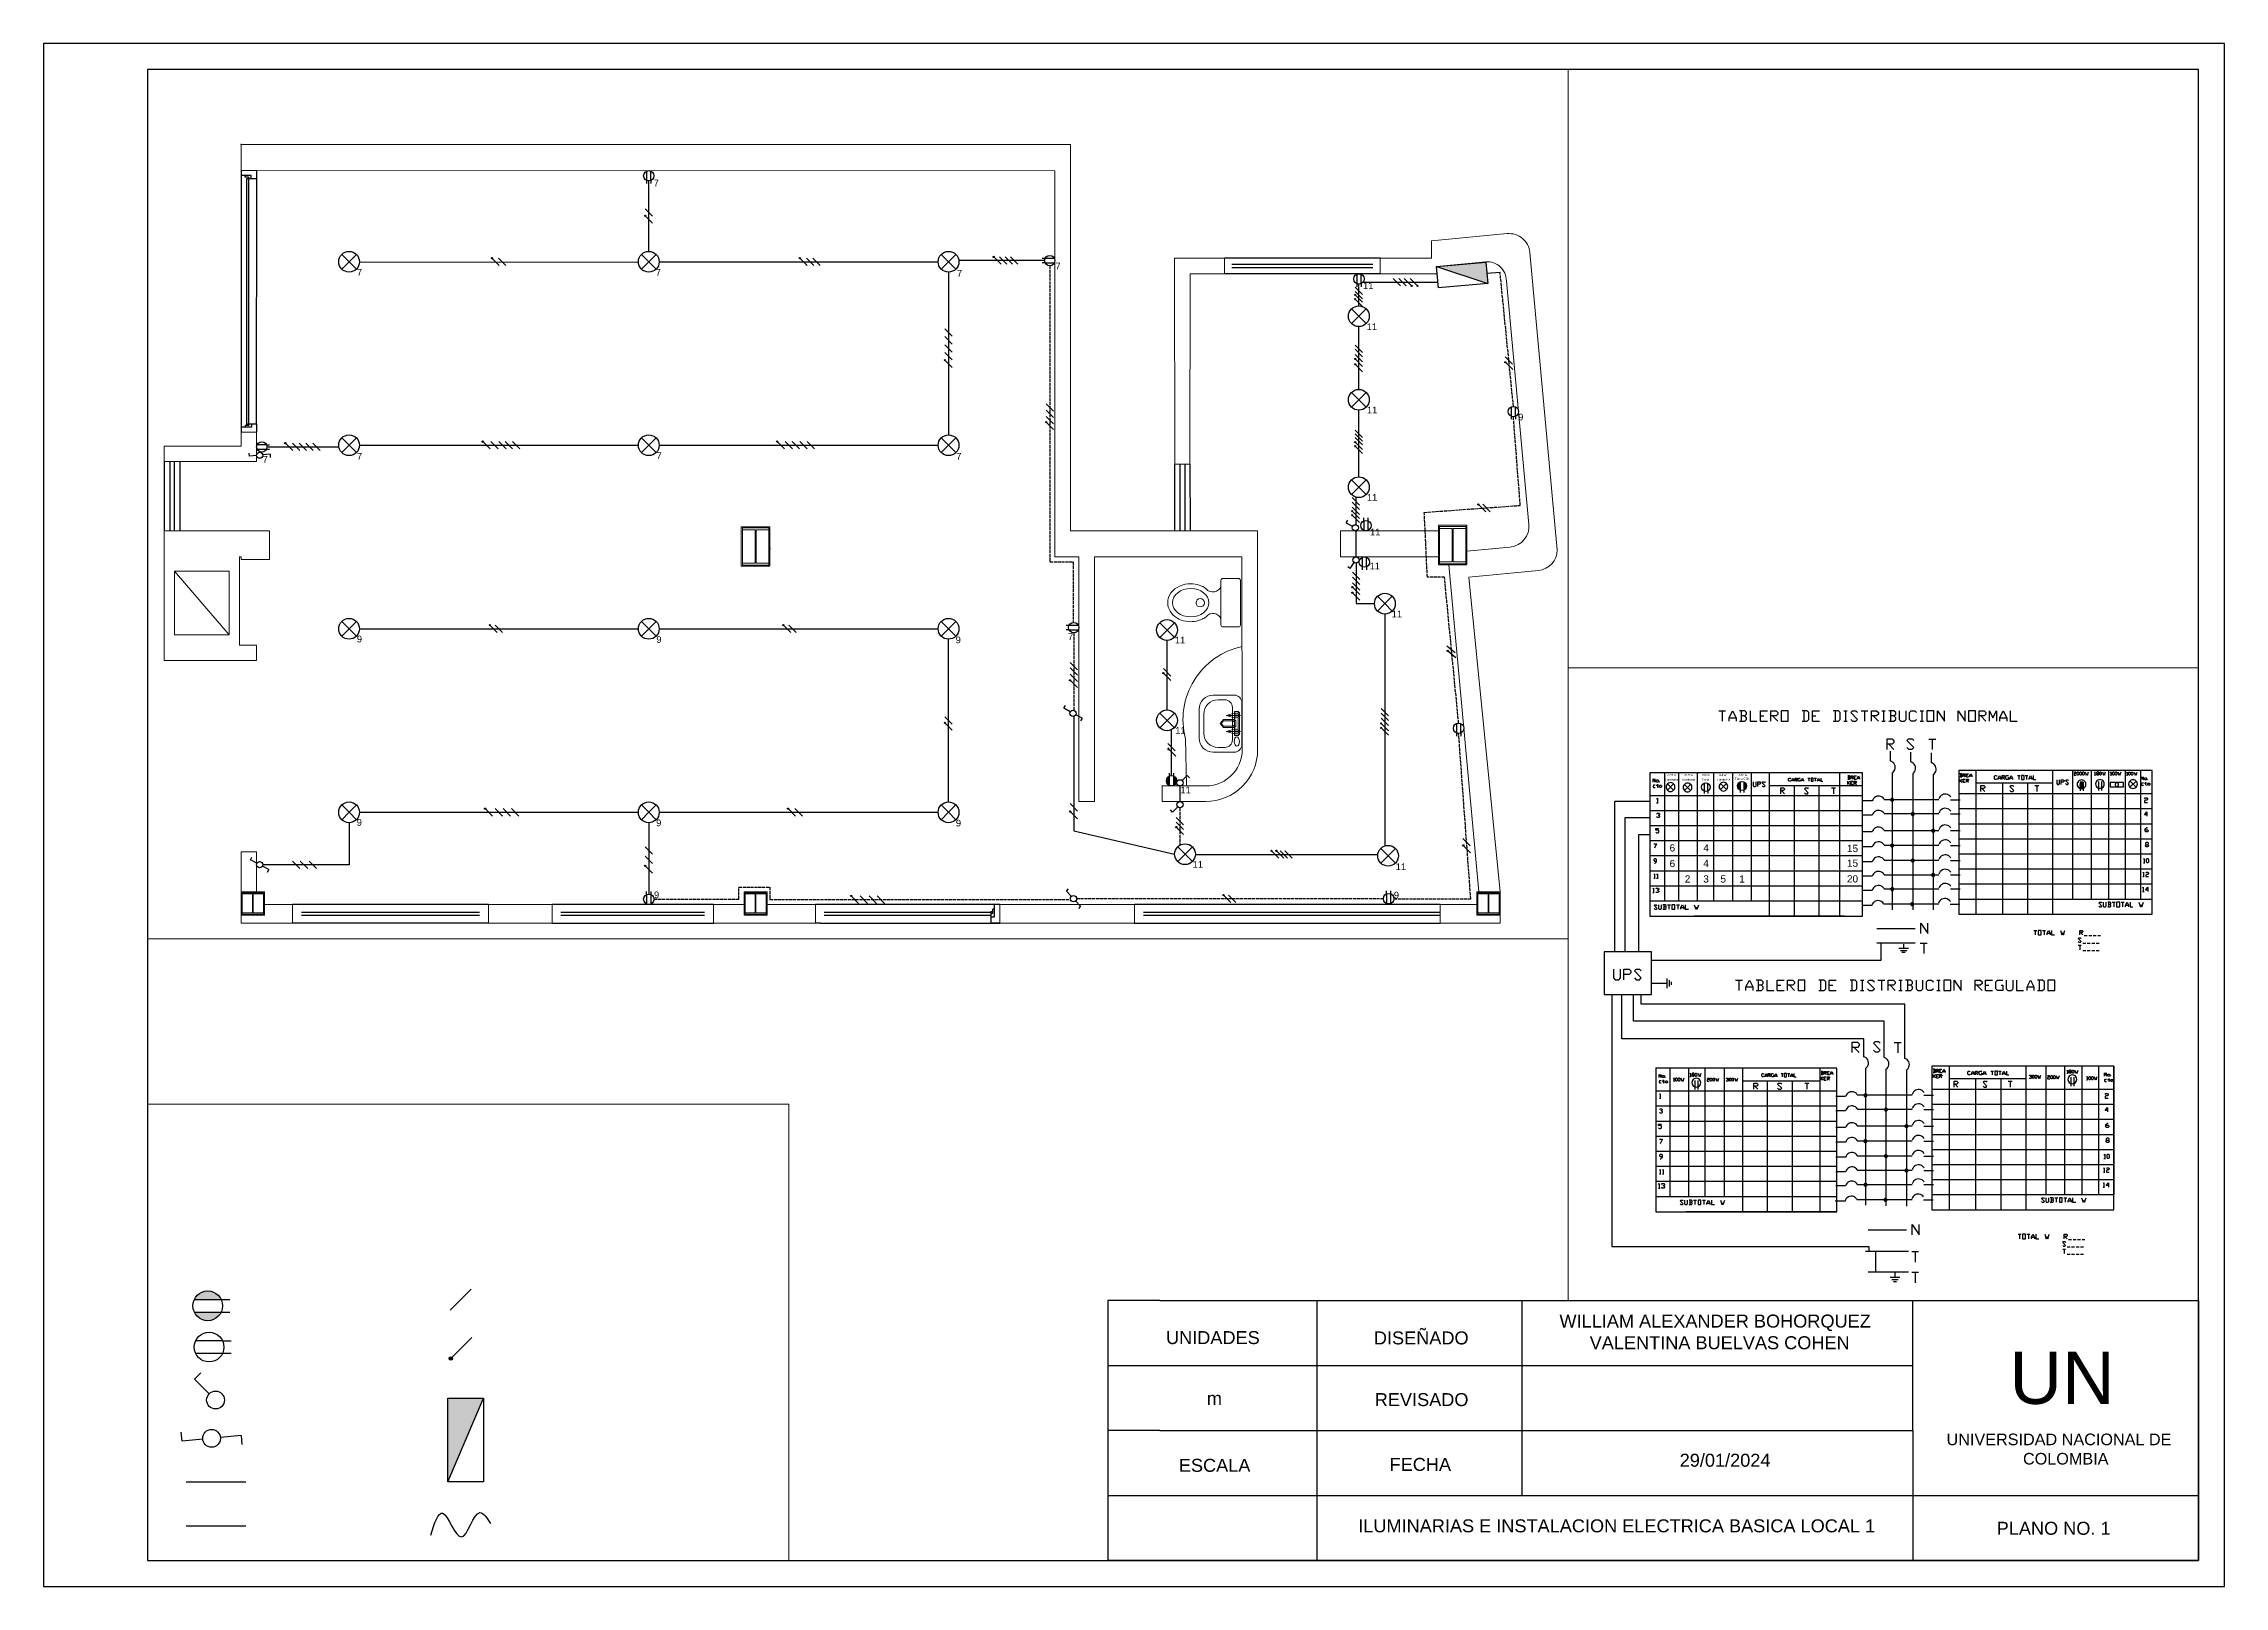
# Paper-space layout 'A3' of a CAD drawing. Header units: metres, sheet in millimetres. Extents: x 0 to 420, y 0 to 297.
# The model-space entities are those that its viewports show. They can reach past a viewport. Long polylines and large blocks are cut down to what shows.
import ezdxf

# ---------------------------------------------------------------- set-up
doc = ezdxf.new("R2010")
doc.units = ezdxf.units.M
doc.linetypes.add('ACAD_ISO02W100', pattern=[15, 12, -3])
for name, color, linetype, lineweight in [('CONTRO', 7, 'Continuous', 30), ('EDaIFICIO', 7, 'Continuous', 18), ('ESTRUCTURAL', 7, 'Continuous', 15), ('FASES', 7, 'Continuous', 30), ('L-Suelo', 7, 'ACAD_ISO02W100', 30), ('L-Techo', 7, 'Continuous', 30), ('MUEBLES', 9, 'Continuous', 5)]:
    doc.layers.add(name, color=color, linetype=linetype, lineweight=lineweight)
for name, color, linetype in [('INDICACION-Tabla', 7, 'Continuous'), ('LUMINARIA', 7, 'Continuous'), ('PRESENTACIONES', 7, 'Continuous'), ('PUERTA', 7, 'Continuous'), ('TABLA', 7, 'Continuous'), ('TOMACORRIENTES', 7, 'Continuous'), ('VENTANA', 9, 'Continuous')]:
    doc.layers.add(name, color=color, linetype=linetype)
doc.styles.get("Standard").update_dxf_attribs({"font": 'arial.ttf'})

psp = doc.layouts.new('A3')

# ---------------------------------------------------------------- texts
at = {"attachment_point": 1}
for s, width, gutter_width, heights, insert, char_height in [('WILLIAM ALEXANDER BOHORQUEZ\\P      VALENTINA BUELVAS COHEN', 66.124, 12.5, [0], (291.94, 52.32), 2.5), ('UNIDADES', 28.7098, 12.5, [0], (216.17, 49.14), 2.5), ('DISEÑADO', 34.0009, 12.5, [0], (256.2, 49.08), 2.5), ('\\pxt6,11;UN', 25.1175, 50.28, [0], (378.6, 45.18), 10.0554), ('m', 5.3831, 12.5, [5.21], (224.03, 37.44), 2.5), ('REVISADO', 30.6182, 12.5, [0], (256.37, 37.2), 2.5), ('UNIVERSIDAD NACIONAL DE \\P                 COLOMBIA', 47.7247, 11.16, [0], (366.49, 29.41), 2.2322), ('29/01/2024', 75.2789, 12.5, [0], (315.1, 25.53), 2.5), ('ESCALA', 24.6938, 12.5, [0], (218.64, 24.55), 2.5), ('FECHA', 23.5925, 12.5, [0], (259.23, 24.73), 2.5), ('ILUMINARIAS E INSTALACION ELECTRICA BASICA LOCAL 1', 165.1807, 12.5, [0], (253.19, 12.9), 2.5), ('PLANO NO. 1', 55, 12.5, [0], (376.15, 12.43), 2.5)]:
    psp.add_mtext_dynamic_manual_height_columns(s, width=width, gutter_width=gutter_width, heights=heights, dxfattribs=dict(at, insert=insert, char_height=char_height))

msp = doc.modelspace()

# ---------------------------------------------------------------- texts
at = {"layer": 'INDICACION-Tabla', "attachment_point": 1}
for s, insert, char_height, width in [('22.5 w', (1.9094, 20.7126), 0.0194, 0.094055), ('26.5 w', (2.0585, 20.7126), 0.0194, 0.094055), ('180 w', (2.2145, 20.7126), 0.0194, 0.077784), ('9.4 w', (2.3727, 20.7126), 0.0194, 0.094055), ('180 w', (2.5499, 20.7126), 0.0194, 0.077784), ('Luminaria ', (1.8912, 20.671), 0.0194, 0.097936), ('Luminaria ', (2.0403, 20.671), 0.0194, 0.097936), ('Toma ', (2.2158, 20.671), 0.0194, 0.097936), ('Luminaria ', (2.3545, 20.671), 0.0194, 0.097936), ('Toma CGI', (2.5144, 20.6791), 0.0194, 0.168157), ('6', (1.9301, 20.0837), 0.0642, 0.064179), ('4', (2.2315, 20.0842), 0.0642, 0.064179), ('15', (3.5161, 20.0793), 0.06418, 0.064179), ('6', (1.9301, 19.9441), 0.0642, 0.064179), ('4', (2.2315, 19.946), 0.0642, 0.064179), ('15', (3.5161, 19.9473), 0.06418, 0.064179), ('2', (2.066, 19.8063), 0.0642, 0.064179), ('3', (2.2315, 19.8063), 0.0642, 0.064179), ('5', (2.3849, 19.8063), 0.0642, 0.064179), ('1', (2.5517, 19.8058), 0.0642, 0.064179), ('20', (3.5161, 19.8069), 0.06418, 0.064179), ('7', (23.9437, 7.1573), 0.0642, 0.064179), ('7', (27.8122, 6.356), 0.0642, 0.064179), ('7', (21.0861, 6.2963), 0.0642, 0.064179), ('7', (23.9635, 6.2953), 0.0642, 0.064179), ('7', (26.864, 6.2868), 0.0642, 0.064179), ('11', (30.7748, 6.1687, -2.4), 0.06418, 0.064179), ('11', (30.8091, 5.772, -2.4), 0.06418, 0.064179), ('11', (30.8121, 4.9707, -2.4), 0.06418, 0.064179), ('9', (32.2683, 4.9038), 0.0642, 0.064179), ('7', (20.1786, 4.4972), 0.0642, 0.064179), ('7', (21.0861, 4.5246), 0.0642, 0.064179), ('7', (23.9708, 4.5312), 0.0642, 0.064179), ('7', (26.8577, 4.5255), 0.0642, 0.064179), ('11', (30.8119, 4.1294, -2.4), 0.06418, 0.064179), ('11', (30.8417, 3.7973, -2.4), 0.06418, 0.064179), ('11', (30.8371, 3.4693, -2.4), 0.06418, 0.064179), ('11', (31.051, 3.0069, -2.4), 0.06418, 0.064179), ('9', (21.0852, 2.7661), 0.0642, 0.064179), ('9', (23.9691, 2.7619), 0.0642, 0.064179), ('9', (26.8516, 2.7581), 0.0642, 0.064179), ('7', (27.9328, 2.7885), 0.0642, 0.064179), ('11', (28.9627, 2.7557, -2.4), 0.06418, 0.064179), ('11', (28.9654, 1.8869, -2.4), 0.06418, 0.064179), ('11', (29.0156, 1.3132), 0.06418, 0.064179), ('9', (21.0839, 1.0011), 0.0642, 0.064179), ('9', (23.9673, 0.9967), 0.0642, 0.064179), ('9', (26.8536, 0.9944), 0.0642, 0.064179), ('11', (29.1332, 0.5973, -2.4), 0.06418, 0.064179), ('11', (31.0894, 0.5756, -2.4), 0.06418, 0.064179), ('9', (23.9467, 0.304), 0.0642, 0.064179), ('9', (31.0711, 0.3008), 0.0642, 0.064179)]:
    msp.add_mtext(s, dxfattribs=dict(at, insert=insert, char_height=char_height, width=width))

# ---------------------------------------------------------------- blocks, each defined once
blk = doc.blocks.new('lavadero')
for p, q in [((-0.22, 0), (0.22, 0)), ((-0.3, -0.3), (-0.3, -0.08)), ((-0.1109, -0.0266), (-0.125, -0.0393)), ((0.129, -0.0393), (-0.125, -0.0393)), ((-0.125, -0.0393), (-0.125, -0.0774)), ((-0.125, -0.0774), (0.129, -0.0774)), ((-0.0826, -0.0139), (-0.1109, -0.0647)), ((0.1149, -0.0266), (-0.1109, -0.0266)), ((-0.0544, -0.0647), (-0.1109, -0.0647)), ((-0.1109, -0.0647), (-0.0826, -0.1663)), ((-0.0826, -0.0139), (-0.0826, -0.1663)), ((-0.0826, -0.0139), (-0.0544, -0.0647)), ((-0.0826, -0.1663), (-0.0544, -0.0647)), ((-0.0403, -0.0774), (-0.0262, -0.0647)), ((-0.0403, -0.1917), (-0.0403, -0.0774)), ((-0.0262, -0.0647), (0.0303, -0.0647)), ((-0.0262, -0.0901), (-0.0121, -0.0774)), ((0.0303, -0.0901), (0.0161, -0.0774)), ((0.0444, -0.0774), (0.0303, -0.0647)), ((0.0444, -0.0774), (0.0444, -0.1917)), ((0.0867, -0.0139), (0.0585, -0.0647)), ((0.0867, -0.1663), (0.0585, -0.0647)), ((0.0867, -0.0647), (0.0585, -0.0647)), ((0.0867, -0.0647), (0.0867, -0.0139)), ((0.0867, -0.0139), (0.1149, -0.0647)), ((0.0867, -0.0647), (0.1149, -0.0647)), ((0.0867, -0.0647), (0.0867, -0.1663)), ((0.1149, -0.0647), (0.0867, -0.1663)), ((0.1149, -0.0266), (0.129, -0.0393)), ((0.129, -0.0774), (0.129, -0.0393)), ((0.3, -0.08), (0.3, -0.3)), ((-0.17, -0.1), (0.17, -0.1)), ((-0.0262, -0.1917), (-0.0262, -0.0901)), ((0.0303, -0.1917), (0.0303, -0.0901)), ((-0.25, -0.25), (-0.25, -0.18)), ((0.002, -0.2298), (-0.0403, -0.1917)), ((0.002, -0.2171), (-0.0262, -0.1917)), ((0.0303, -0.1917), (0.002, -0.2171)), ((0.002, -0.2298), (0.0444, -0.1917)), ((0.25, -0.18), (0.25, -0.25)), ((0.1, -0.4), (-0.1, -0.4)), ((0.15, -0.45), (-0.15, -0.45))]:
    blk.add_line(p, q)
for centre, radius, start, end in [((0.22, -0.08), 0.08, 0, 90), ((-0.22, -0.08), 0.08, 90, 180), ((-0.17, -0.18), 0.08, 90, 180), ((0.17, -0.18), 0.08, 0, 90), ((-0.15, -0.3), 0.15, 180, 270), ((-0.1, -0.25), 0.15, 180, 270), ((0.1, -0.25), 0.15, 270, 0), ((0.15, -0.3), 0.15, 270, 0)]:
    blk.add_arc(centre, radius, start, end)
blk.add_ellipse((-0.1882, -0.0526), major_axis=(-0.0489, 0.001), ratio=0.561716)
blk = doc.blocks.new('INODORO')
for p, q in [((0.02, 0.25), (0.18, 0.25)), ((0, -0.23), (0, 0.23)), ((0.2, 0.23), (0.2, -0.23)), ((0.18, -0.25), (0.02, -0.25))]:
    blk.add_line(p, q)
blk.add_circle((0.4137, 0), 0.0438)
for centre, radius, start, end in [((0.02, 0.23), 0.02, 90, 180), ((0.18, 0.23), 0.02, 0, 90), ((0.2829, 0.1967), 0.0864, 196.43748, 322.7515), ((0.2829, -0.1967), 0.0864, 37.16463, 163.56252), ((0.02, -0.23), 0.02, 180, 270), ((0.18, -0.23), 0.02, 270, 0)]:
    blk.add_arc(centre, radius, start, end)
blk.add_ellipse((0.5125, 0), major_axis=(0.1875, 0), ratio=0.77871)
blk.add_open_spline([(0.3518, -0.1445), (0.3645, -0.1542), (0.3784, -0.1626), (0.4436, -0.1938), (0.5038, -0.2015), (0.6287, -0.1806), (0.692, -0.1432), (0.7412, -0.0608), (0.75, -0.0305), (0.75, 0), (0.75, 0.0363), (0.7374, 0.0723), (0.6713, 0.1625), (0.5907, 0.1965), (0.4532, 0.1956), (0.3956, 0.1774), (0.3517, 0.1444)], degree=3, knots=[3.942102, 3.942102, 3.942102, 3.942102, 4.162638, 4.162638, 4.924422, 4.924422, 5.847984, 5.847984, 6.283185, 6.283185, 6.283185, 6.801532, 6.801532, 7.861895, 7.861895, 8.624417, 8.624417, 8.624417, 8.624417])
blk = doc.blocks.new('columna')
at = {"layer": 'ESTRUCTURAL'}
for p, q in [((-0.2558, 0.3603), (0, 0.3603)), ((-0.2558, 0.3404), (-0.2558, 0.3603)), ((-0.1335, 0.3404), (-0.2558, 0.3404)), ((-0.1335, 0.3604), (-0.1335, 0.3603)), ((-0.1335, 0.3404), (-0.1335, 0.0199)), ((-0.1223, 0.3604), (-0.1223, 0.3603)), ((0, 0.3404), (-0.1223, 0.3404)), ((-0.1223, 0.3404), (-0.1223, 0.0199)), ((0, 0.3603), (0, 0.3404)), ((-0.1335, 0.0199), (-0.2558, 0.0199)), ((-0.2558, 0.0199), (-0.2558, 0)), ((-0.2558, 0), (0, 0)), ((-0.1335, 0), (-0.1335, 0)), ((0, 0.0199), (-0.1223, 0.0199)), ((-0.1223, 0), (-0.1223, 0)), ((0, 0), (0, 0.0199))]:
    blk.add_line(p, q, dxfattribs=at)
blk = doc.blocks.new('iiiiiiiiiiiii')
at = {"layer": 'ESTRUCTURAL'}
for p, q in [((0.0101, 0.105), (0.0101, 0.204)), ((0.19299, 0.204), (0.19299, 0.105)), ((0.0101, 0.105), (0.19299, 0.105)), ((0.0101, 0), (0.0101, 0.099)), ((0.0101, 0.099), (0.19299, 0.099)), ((0.19299, 0.099), (0.19299, 0))]:
    blk.add_line(p, q, dxfattribs=at)
blk.add_lwpolyline([(0, 0.204), (0.204, 0.204), (0.204, 0), (0, 0)], close=True, dxfattribs=at)
blk = doc.blocks.new('Lampara')
at = {"layer": 'LUMINARIA'}
for q in [(-0.0707, 0.0707), (-0.0707, -0.0707), (0.0707, 0.0707), (0.0707, -0.0707)]:
    blk.add_line((0, 0), q, dxfattribs=at)
blk.add_circle((0, 0), 0.1, dxfattribs=at)
blk = doc.blocks.new('56')
at = {"layer": 'PUERTA'}
for p, q in [((-0.04, 0.65), (-0.04, 0.61)), ((-0.04, 0.61), (0, 0.61)), ((0, 0.61), (0, 0.65)), ((-0.02, 0.08), (-0.61, 0.08)), ((-0.04, 0.08), (-0.61, 0.08)), ((-0.02, 0.04), (-0.02, 0.08)), ((-0.61, 0.04), (-0.02, 0.04)), ((-0.04, 0.04), (-0.04, 0)), ((0, 0.04), (-0.04, 0.04)), ((0, 0), (0, 0.04))]:
    blk.add_line(p, q, dxfattribs=at)
blk.add_arc((-0.0428, 0.0415), 0.5685, 89.71429, 176.11998, dxfattribs=at)
blk = doc.blocks.new('pook')
at = {"layer": 'PUERTA'}
for p, q in [((0.1109, 0.0824), (0.1106, 1.1328)), ((0.1606, 1.1328), (0.1106, 1.1315)), ((0.1609, 0.068), (0.1606, 1.1328)), ((2.1138, 0.0831), (2.1135, 1.1334)), ((2.1638, 0.0831), (2.1635, 1.1335)), ((0.0601, 0.1501), (0, 0.1501)), ((0.0605, 0.0001), (0.0601, 0.1501)), ((0.0601, 0.1172), (0.1101, 0.1172)), ((0.1101, 0.1172), (0.1102, 0.0287)), ((2.1638, 0.1241), (2.1638, 0.0422)), ((2.1638, 0.1241), (2.2138, 0.1241)), ((2.2138, 0.007), (2.2138, 0.1382)), ((2.2138, 0.1382), (2.2593, 0.1382)), ((0.0605, 0.0001), (0, 0)), ((0.0601, 0.0287), (0.1101, 0.0287)), ((0.1101, 0.0679), (0.1601, 0.068)), ((2.1638, 0.0831), (2.1138, 0.0831)), ((2.2138, 0.0422), (2.1638, 0.0422)), ((2.2138, 0.007), (2.2593, 0.007))]:
    blk.add_line(p, q, dxfattribs=at)
for centre, radius, start, end in [((0.1609, 0.1563), 0.9764, 0.01935, 90.01935), ((2.1158, 0.1562), 0.9785, 87.20803, 179.9706)]:
    blk.add_arc(centre, radius, start, end, dxfattribs=at)
blk = doc.blocks.new('*U19')
at = {"layer": 'LUMINARIA'}
for p, q in [((0.0707, 0.0707), (0.0212, 0.0212)), ((0.0707, 0.0707), (0.0919, 0.0495)), ((-0.0707, -0.0707), (-0.0919, -0.0495)), ((-0.0212, -0.0212), (-0.0707, -0.0707))]:
    blk.add_line(p, q, dxfattribs=at)
blk.add_circle((0, 0), 0.03, dxfattribs=at)
blk = doc.blocks.new('*U38')
at = {"layer": 'TOMACORRIENTES'}
for p, q in [((0.0453, 0.0211), (-0.0453, 0.0211)), ((0.0453, 0.0211), (0.0743, 0.0211)), ((-0.0453, -0.0211), (0.0453, -0.0211)), ((0.0453, -0.0211), (0.0743, -0.0211))]:
    blk.add_line(p, q, dxfattribs=at)
blk.add_circle((0, 0), 0.05, dxfattribs=at)
blk = doc.blocks.new('Interruptor')
at = {"layer": 'LUMINARIA'}
for q in [(0.0212, 0.0212), (0.0919, 0.0495)]:
    blk.add_line((0.0707, 0.0707), q, dxfattribs=at)
blk.add_circle((0, 0), 0.03, dxfattribs=at)
blk = doc.blocks.new('Toma corriente CFGI 1 Fase')
at = {"layer": 'TOMACORRIENTES'}
h = blk.add_hatch(dxfattribs=at)
h.set_pattern_fill('ANGLE', color=256)
h.set_pattern_definition([(0, (-6.336, -3.4325), (0, 6.985), [5.08, -1.905]), (90, (-6.336, -3.4325), (-6.985, 4e-16), [5.08, -1.905])])
h.paths.add_polyline_path([(0.0453, 0.0211, 0.63707), (-0.0453, 0.0211)])
h.paths.add_polyline_path([(-0.0453, -0.0211, 0.63707), (0.0453, -0.0211)])
at = {"layer": 'TOMACORRIENTES', "lineweight": 40}
h = blk.add_hatch(color=256, dxfattribs=at)
h.dxf.hatch_style = 1
h.paths.add_polyline_path([(-0.0453, 0.0211), (0.0453, 0.0211, 0.63707)])
h.paths.add_polyline_path([(0.0453, -0.0211), (-0.0453, -0.0211, 0.63707)])
at = {"layer": 'TOMACORRIENTES'}
for p, q in [((-0.0453, 0.0211), (0.0743, 0.0211)), ((-0.0453, -0.0211), (0.0743, -0.0211))]:
    blk.add_line(p, q, dxfattribs=at)
blk.add_circle((0, 0), 0.05, dxfattribs=at)
blk = doc.blocks.new('*U20')
at = {"layer": 'LUMINARIA'}
for p, q in [((0.0707, 0.0707), (0.0212, 0.0212)), ((0.0707, 0.0707), (0.0919, 0.0495)), ((-0.0707, -0.0707), (-0.0919, -0.0495)), ((-0.0212, -0.0212), (-0.0707, -0.0707))]:
    blk.add_line(p, q, dxfattribs=at)
blk.add_circle((0, 0), 0.03, dxfattribs=at)
blk = doc.blocks.new('*U21')
at = {"layer": 'LUMINARIA'}
for p, q in [((0.0707, 0.0707), (0.0212, 0.0212)), ((0.0707, 0.0707), (0.0919, 0.0495)), ((-0.0707, -0.0707), (-0.0919, -0.0495)), ((-0.0212, -0.0212), (-0.0707, -0.0707))]:
    blk.add_line(p, q, dxfattribs=at)
blk.add_circle((0, 0), 0.03, dxfattribs=at)
blk = doc.blocks.new('*U22')
at = {"layer": 'LUMINARIA'}
for p, q in [((0.0707, 0.0707), (0.0212, 0.0212)), ((0.0707, 0.0707), (0.0919, 0.0495)), ((-0.0707, -0.0707), (-0.0919, -0.0495)), ((-0.0212, -0.0212), (-0.0707, -0.0707))]:
    blk.add_line(p, q, dxfattribs=at)
blk.add_circle((0, 0), 0.03, dxfattribs=at)
blk = doc.blocks.new('LINEAS')
at = {"layer": 'FASES'}
blk.add_line((-0.0354, -0.0354), (0.0354, 0.0354), dxfattribs=at)
blk = doc.blocks.new('NEUTRO')
at = {"layer": 'FASES'}
h = blk.add_hatch(color=256, dxfattribs=at)
h.dxf.hatch_style = 1
h.paths.add_polyline_path([(-0.0412, -0.0354, 1), (-0.0295, -0.0354, 1)])
blk.add_line((-0.0354, -0.0354), (0.0354, 0.0354), dxfattribs=at)
blk.add_circle((-0.0354, -0.0354), 0.00585, dxfattribs=at)
blk = doc.blocks.new('A$C04174bbc')
at = {"layer": 'TOMACORRIENTES'}
blk.add_blockref('Toma corriente CFGI 1 Fase', (0.05, 0.05), dxfattribs=at)
blk = doc.blocks.new('A$C0606934b')
at = {"layer": 'TOMACORRIENTES'}
blk.add_blockref('*U38', (0.05, 0.05), dxfattribs=at)
blk = doc.blocks.new('A$Cf7c87997')
at = {"layer": 'L-Techo', "rotation": 90}
blk.add_blockref('Interruptor', (0.0707, 0.03), dxfattribs=at)
blk = doc.blocks.new('*U41')
at = {"layer": 'LUMINARIA'}
for p, q in [((0.0707, 0.0707), (0.0212, 0.0212)), ((0.0707, 0.0707), (0.0919, 0.0495)), ((-0.0707, -0.0707), (-0.0919, -0.0495)), ((-0.0212, -0.0212), (-0.0707, -0.0707))]:
    blk.add_line(p, q, dxfattribs=at)
blk.add_circle((0, 0), 0.03, dxfattribs=at)
blk = doc.blocks.new('Tablero')
at = {"layer": 'TOMACORRIENTES', "linetype": 'ACAD_ISO02W100', "lineweight": 100}
h = blk.add_hatch(dxfattribs=at)
h.set_pattern_fill('ANGLE', color=256)
h.set_pattern_definition([(0, (-5.943, -4.4974), (0, 6.985), [5.08, -1.905]), (90, (-5.943, -4.4974), (-6.985, 4e-16), [5.08, -1.905])])
h.paths.add_polyline_path([(0.15, 0.35), (-0.15, 0.35), (-0.15, -0.35)])
at = {"layer": 'TOMACORRIENTES'}
h = blk.add_hatch(color=256, dxfattribs=at)
h.dxf.hatch_style = 1
h.paths.add_polyline_path([(0.15, 0.35), (-0.15, 0.35), (-0.15, -0.35)])
blk.add_line((-0.15, -0.35), (0.15, 0.35), dxfattribs=at)
blk.add_lwpolyline([(0.15, -0.35), (-0.15, -0.35), (-0.15, 0.35), (0.15, 0.35)], close=True, dxfattribs=at)

# ---------------------------------------------------------------- linework, layer by layer
at = {"layer": 'CONTRO'}
msp.add_spline([(8.513, 16.7429), (8.5535, 16.8163), (8.6167, 16.7366), (8.6788, 16.8188), (8.7142, 16.7821)], degree=3, dxfattribs=at)
at = {"layer": 'EDaIFICIO'}
for p, q in [((30.558, 3.775), (31.4999, 3.775)), ((31.4999, 3.775), (30.558, 3.775)), ((25.0656, 3.6063), (25.0631, 3.6184)), ((31.7704, 3.58), (32.1916, 3.6198)), ((31.7704, 3.58), (32.1916, 3.6198)), ((30.558, 3.525), (31.4996, 3.525)), ((19.3296, 3.3885), (19.3297, 2.7762)), ((19.8556, 3.3885), (19.3296, 3.3885)), ((19.3296, 3.3885), (19.8557, 2.7762)), ((19.8556, 3.3885), (19.8557, 2.7762)), ((31.7939, 3.3311), (32.4635, 3.3944)), ((31.7939, 3.3311), (32.4635, 3.3944)), ((19.8557, 2.7762), (19.3297, 2.7762)), ((19.9716, 0.6855), (19.9716, 0.3019)), ((20.1198, 0.6855), (20.1198, 0.3019)), ((19.9697, 0.2808), (19.9697, 0.0979)), ((19.9807, 0.2808), (20.0797, 0.2808)), ((19.9807, 0.2808), (19.9807, 0.0979)), ((20.0797, 0.2808), (20.0797, 0.0979)), ((20.0857, 0.2808), (20.1847, 0.2808)), ((20.0857, 0.2808), (20.0857, 0.0979)), ((20.1847, 0.2808), (20.1847, 0.0979)), ((20.1957, 0.2808), (20.1957, 0.0979)), ((24.8233, 0.2809), (24.9223, 0.2809)), ((24.8233, 0.2809), (24.9223, 0.2809)), ((24.9223, 0.2809), (24.9223, 0.098)), ((24.9223, 0.2809), (24.9223, 0.098)), ((24.9283, 0.2809), (25.0273, 0.2809)), ((24.9283, 0.2809), (24.9283, 0.098)), ((24.9283, 0.2809), (25.0273, 0.2809)), ((24.9283, 0.2809), (24.9283, 0.098)), ((31.88, 0.2809), (31.979, 0.2809)), ((31.88, 0.2809), (31.979, 0.2809)), ((31.88, 0.2809), (31.979, 0.2809)), ((31.979, 0.2809), (31.979, 0.098)), ((31.979, 0.2809), (31.979, 0.098)), ((31.979, 0.2809), (31.979, 0.098)), ((31.985, 0.2809), (32.084, 0.2809)), ((31.985, 0.2809), (31.985, 0.098)), ((31.985, 0.2809), (32.084, 0.2809)), ((31.985, 0.2809), (31.985, 0.098)), ((31.985, 0.2809), (32.084, 0.2809)), ((31.985, 0.2809), (31.985, 0.098)), ((20.4669, 0.1794), (20.1957, 0.1794)), ((24.5198, 0.1798), (24.8133, 0.1797)), ((25.5008, 0.1797), (25.0373, 0.1798)), ((19.9697, 0.0759), (19.9697, 0.0002)), ((20.0797, 0.0979), (19.9807, 0.0979)), ((20.1847, 0.0869), (19.9807, 0.0869)), ((20.0857, 0.0979), (20.1847, 0.0979)), ((24.9223, 0.098), (24.8233, 0.098)), ((24.9223, 0.098), (24.8233, 0.098)), ((25.0273, 0.098), (24.9283, 0.098)), ((25.0273, 0.098), (24.9283, 0.098)), ((31.979, 0.098), (31.88, 0.098)), ((31.979, 0.098), (31.88, 0.098)), ((31.979, 0.098), (31.88, 0.098)), ((32.084, 0.098), (31.985, 0.098)), ((32.084, 0.098), (31.985, 0.098)), ((32.084, 0.098), (31.985, 0.098))]:
    msp.add_line(p, q, dxfattribs=at)
at = {"layer": 'EDaIFICIO', "ltscale": 0.05}
msp.add_line((31.8906, 0.301), (31.5993, 3.4484), dxfattribs=at)
at = {"layer": 'EDaIFICIO'}
for points in [[(19.9702, 7.4959), (27.958, 7.4959), (27.958, 3.775), (29.758, 3.7763), (29.7595, 1.6702, -0.414629), (29.2595, 1.1702), (28.8384, 1.1702), (28.8384, 1.3202), (29.2595, 1.3202, 0.446701), (29.6092, 1.7106), (29.608, 3.525), (28.1884, 3.525), (28.1884, 1.1702), (28.0384, 1.1702), (28.0384, 3.525), (27.807, 3.525), (27.808, 7.2405), (20.1198, 7.2458), (19.9703, 7.2458)], [(30.9399, 6.25), (31.4875, 6.25), (31.4808, 6.3207), (31.9558, 6.3647, -0.441548), (32.1549, 6.1831), (32.372, 3.8373, -0.413646), (32.1916, 3.6198), (31.7754, 3.5805), (31.7754, 3.8287), (31.4996, 3.8287), (31.4996, 3.775), (30.558, 3.775), (30.558, 3.525), (31.4996, 3.525), (31.4996, 3.4484), (31.5993, 3.4484), (31.8906, 0.301), (31.87, 0.301), (31.87, 0.179), (31.5184, 0.179), (31.5184, -0.001), (32.094, -0.001), (32.094, 0.301), (31.7939, 3.3311), (32.4635, 3.3944, 0.386886), (32.6447, 3.5935), (32.3808, 6.4555, 0.414955), (32.1628, 6.6362), (31.4342, 6.5674), (31.4342, 6.4), (30.9399, 6.4)]]:
    msp.add_lwpolyline(points, format="xyb", close=True, dxfattribs=at)
for points in [[(28.958, 4.4161), (29.108, 4.4163), (29.1083, 6.25), (29.4399, 6.25), (29.4399, 6.4), (28.958, 6.4), (28.9614, 4.4161)], [(19.9716, 4.725), (20.1198, 4.725), (20.1198, 4.4416), (19.2295, 4.4415), (19.2295, 4.5916), (19.9716, 4.5916)], [(31.4996, 3.4484), (31.4996, 3.8287), (31.7754, 3.8287), (31.7754, 3.4484)], [(19.2295, 3.775), (19.9697, 3.775), (19.9697, 3.7773), (20.2437, 3.7773), (20.2437, 3.5001), (19.9697, 3.5001), (19.9699, 3.525), (19.9556, 3.5251), (19.9556, 2.6762), (20.1197, 2.6762), (20.1197, 2.5262), (19.2297, 2.5262)], [(24.7873, 3.4348), (24.7873, 3.8151), (25.0631, 3.8151), (25.0631, 3.4348)], [(19.9716, 0.6855), (20.1198, 0.6855), (20.1198, 0.3019), (20.1957, 0.3019), (20.1957, 0.1794), (20.4669, 0.1802), (20.4669, 0.0002), (19.9697, 0.0003)], [(24.5198, 0.179), (24.8133, 0.179), (24.8133, 0.301), (25.0373, 0.301), (25.0373, 0.1798), (25.5008, 0.1788), (25.5008, -0.0004), (24.5198, -0.0004)], [(25.0373, 0.301), (25.0373, 0.077), (24.8133, 0.077), (24.8133, 0.301)], [(32.094, 0.301), (32.094, 0.077), (31.87, 0.077), (31.87, 0.301)], [(32.094, 0.301), (32.094, 0.077), (31.87, 0.077), (31.87, 0.301)], [(32.094, 0.301), (32.094, 0.077), (31.87, 0.077), (31.87, 0.301)], [(22.352, 0.1792), (22.352, -0.0001), (22.9645, -0.0001), (22.9645, 0.1792)], [(27.2764, 0.1795), (27.2764, -0.0007), (28.574, -0.0007), (28.574, 0.1795)]]:
    msp.add_lwpolyline(points, close=True, dxfattribs=at)
for points in [[(24.7973, 3.4448), (24.7973, 3.8051), (25.0531, 3.8051), (25.0531, 3.4448), (24.7973, 3.4448)], [(24.7973, 3.4448), (24.7973, 3.8051), (25.0531, 3.8051), (25.0531, 3.4448), (24.7973, 3.4448)], [(24.7973, 3.4448), (24.7973, 3.8051), (25.0531, 3.8051), (25.0531, 3.4448), (24.7973, 3.4448)], [(31.5096, 3.4584), (31.5096, 3.8187), (31.7654, 3.8187), (31.7654, 3.4584), (31.5096, 3.4584)], [(31.7654, 3.4783), (31.7654, 3.4584), (31.5096, 3.4584)], [(31.7654, 3.4783), (31.7654, 3.4584), (31.5096, 3.4584)], [(19.9697, 0.2808), (19.9697, 0.3019), (20.1957, 0.3019), (20.1957, 0.2808)], [(19.9807, 0.2808), (19.9807, 0.2909), (20.1847, 0.2909), (20.1847, 0.2808)], [(24.8233, 0.2809), (24.8233, 0.291), (25.0273, 0.291), (25.0273, 0.2809)], [(31.88, 0.2809), (31.88, 0.291), (32.084, 0.291), (32.084, 0.2809)], [(20.1957, 0.0979), (20.1957, 0.0759), (19.9697, 0.0759), (19.9697, 0.0979)], [(20.1847, 0.0979), (20.1847, 0.0869), (19.9807, 0.0869), (19.9807, 0.0979)], [(25.0273, 0.098), (25.0273, 0.087), (24.8233, 0.087), (24.8233, 0.098)], [(32.084, 0.098), (32.084, 0.087), (31.88, 0.087), (31.88, 0.098)]]:
    msp.add_lwpolyline(points, dxfattribs=at)
msp.add_arc((25.0475, 3.6025), 0.0186, 327.53182, 11.78354, dxfattribs=at)
at = {"layer": 'L-Suelo'}
for p, q in [((7.6894, 16.9218), (7.89, 16.9218)), ((32.2224, 4.9737), (32.0938, 6.2626)), ((24.7633, 0.229), (24.7633, 0.3457)), ((24.7633, 0.3457), (25.0618, 0.3457)), ((25.0618, 0.3457), (25.0618, 0.2404)), ((23.9467, 0.229), (24.7633, 0.229)), ((25.0618, 0.2404), (25.0618, 0.2255)), ((25.0618, 0.2255), (27.9579, 0.2255))]:
    msp.add_line(p, q, dxfattribs=at)
for points in [[(27.7578, 6.3268), (27.7578, 3.4765), (27.9836, 3.4765), (27.9836, 2.8944)], [(31.6949, 1.9247), (31.5586, 3.3293), (31.3938, 3.3295), (31.3641, 3.9535), (32.2882, 4.0204), (32.2224, 4.8737)], [(27.9884, 2.7947), (27.9884, 2.0486)], [(31.0711, 0.235), (31.8117, 0.235), (31.6949, 1.8247)], [(29.0109, 1.1097), (29.0109, 0.7503)], [(30.9711, 0.235), (28.0163, 0.2345)]]:
    msp.add_lwpolyline(points, dxfattribs=at)
at = {"layer": 'L-Suelo', "elevation": 0.2}
msp.add_lwpolyline([(30.7338, 5.941), (30.7343, 6.15)], dxfattribs=at)
at = {"layer": 'L-Techo'}
for p, q in [((7.6894, 16.774), (7.89, 16.774)), ((23.8965, 6.4659), (23.8965, 7.1479)), ((23.9965, 6.3659), (26.6829, 6.3659)), ((32.0938, 6.2626), (31.9664, 6.2513)), ((20.2198, 4.5833), (20.9115, 4.5833)), ((21.1102, 4.5993), (23.7965, 4.5993)), ((23.9965, 4.5993), (26.6829, 4.5993)), ((30.707, 3.525), (30.707, 3.775)), ((21.1102, 2.8327), (23.7965, 2.8327)), ((23.9965, 2.8327), (26.6829, 2.8327)), ((26.7829, 1.1661), (26.7829, 2.7327)), ((28.8869, 2.0512, 0.2), (28.8869, 2.7208, 0.2)), ((28.9309, 1.4202), (28.9309, 1.8613, 0.2)), ((29.0109, 1.3202), (29.0109, 1.1697)), ((21.1102, 1.0661), (23.7965, 1.0661)), ((23.9965, 1.0661), (26.6829, 1.0661)), ((21.0102, 0.9661), (21.0102, 0.562)), ((23.8965, 0.9661), (23.8965, 0.2743)), ((21.0102, 0.562), (20.1786, 0.562))]:
    msp.add_line(p, q, dxfattribs=at)
for points in [[(21.1102, 6.3631), (23.7965, 6.3658)], [(27.7078, 6.3768), (26.8823, 6.3768)], [(26.7829, 6.2659), (26.7829, 4.6993)], [(30.7736, 6.1689), (30.7736, 6.1689), (31.4949, 6.1689)], [(30.707, 3.465), (30.707, 3.0747), (30.8846, 3.0747)], [(27.9899, 1.9907), (27.9899, 0.8891), (28.9601, 0.6632)]]:
    msp.add_lwpolyline(points, dxfattribs=at)
for points, elevation in [([(30.7338, 5.1369), (30.7338, 5.741)], 0.2), ([(30.7338, 4.2959), (30.7338, 4.9369)], 0.2), ([(30.7044, 4.0992), (30.7044, 3.8348)], 0.2), ([(30.9846, 2.9747), (30.9846, 0.7481)], 0.2), ([(29.1601, 0.6599), (30.8861, 0.6599), (30.9163, 0.6599)], -2.6)]:
    msp.add_lwpolyline(points, dxfattribs=dict(at, elevation=elevation))
msp.add_point((19.9702, 7.4959), dxfattribs=at)
at = {"layer": 'MUEBLES'}
msp.add_line((29.0743, 1.3202), (29.0636, 1.7758), dxfattribs=at)
msp.add_arc((29.7581, 1.9585), 0.7181, 101.94292, 194.74509, dxfattribs=at)
at = {"layer": 'TABLA'}
for p, q in [((2.3701, 21.2779), (2.4316, 21.2779)), ((2.4003, 21.2779), (2.4003, 21.1852)), ((2.5717, 21.2779), (2.5717, 21.1852)), ((2.742, 21.2315), (2.7732, 21.2315)), ((2.8508, 21.2315), (2.8972, 21.1852)), ((3.13, 21.2779), (3.13, 21.1852)), ((3.2076, 21.2315), (3.2389, 21.2315)), ((3.4092, 21.2779), (3.4092, 21.1852)), ((3.4868, 21.2779), (3.5181, 21.2779)), ((3.5019, 21.2779), (3.5019, 21.1852)), ((3.642, 21.2779), (3.7035, 21.2779)), ((3.6733, 21.2779), (3.6733, 21.1852)), ((3.7509, 21.2315), (3.7972, 21.1852)), ((3.8285, 21.2779), (3.8587, 21.2779)), ((3.8436, 21.2779), (3.8436, 21.1852)), ((3.9061, 21.2779), (3.9061, 21.1852)), ((4.1691, 21.2779), (4.2004, 21.2779)), ((4.1853, 21.2779), (4.1853, 21.1852)), ((4.7124, 21.2315), (4.7588, 21.1852)), ((2.4628, 21.2154), (2.5253, 21.2154)), ((2.742, 21.1852), (2.8045, 21.1852)), ((3.2076, 21.1852), (3.2691, 21.1852)), ((3.4868, 21.1852), (3.5181, 21.1852)), ((3.8285, 21.1852), (3.8587, 21.1852)), ((4.1691, 21.1852), (4.2004, 21.1852)), ((4.8827, 21.2154), (4.9452, 21.2154)), ((4.2471, 21.0239), (4.3096, 21.0239)), ((4.2783, 21.0239), (4.2783, 20.9302)), ((3.8893, 20.9785), (3.9356, 20.9322)), ((1.8853, 20.7235), (1.8853, 19.5806)), ((2.0093, 20.7235), (2.0093, 19.5756)), ((2.1776, 20.7235), (2.1776, 19.5756)), ((2.3217, 20.7235), (2.3217, 19.5756)), ((2.4932, 20.7235), (2.4932, 19.5756)), ((2.6586, 20.7235), (2.6586, 19.5756)), ((2.8209, 20.7235), (2.8209, 19.4405)), ((3.4484, 20.7235), (3.4484, 19.4405)), ((3.9215, 20.7225), (3.9215, 19.499)), ((4.1039, 20.7145), (4.1039, 19.499)), ((4.5313, 20.7145), (4.5313, 20.6863)), ((4.6684, 20.7427), (4.6684, 19.4597)), ((5.3547, 20.7427), (5.3547, 19.4597)), ((5.5331, 20.7427), (5.5331, 19.5947)), ((5.6994, 20.7427), (5.6994, 19.5947)), ((5.8556, 20.7427), (5.8556, 19.5947)), ((6.0038, 20.7427), (6.0038, 19.5947)), ((6.1409, 20.7427), (6.1409, 19.5947)), ((1.8399, 20.6399), (1.8399, 20.6449)), ((3.0225, 20.657), (3.0416, 20.657)), ((3.0558, 20.6611), (3.0709, 20.6469)), ((3.1092, 20.657), (3.1283, 20.657)), ((3.1666, 20.6762), (3.1858, 20.6762)), ((3.1757, 20.6762), (3.1757, 20.6469)), ((3.2241, 20.6762), (3.2432, 20.6762)), ((3.2331, 20.6762), (3.2331, 20.6469)), ((3.2523, 20.657), (3.2714, 20.657)), ((3.5234, 20.6187), (3.5234, 20.648)), ((3.5274, 20.6953), (3.5274, 20.6671)), ((3.5567, 20.6812), (3.5708, 20.6671)), ((3.5809, 20.6812), (3.5899, 20.6812)), ((3.5809, 20.6671), (3.6, 20.6671)), ((3.6091, 20.6762), (3.6282, 20.6762)), ((4.2874, 20.7074), (4.2874, 19.499)), ((4.5263, 20.6379), (4.5263, 20.6671)), ((4.5313, 20.652), (4.5454, 20.6379)), ((4.5545, 20.652), (4.5646, 20.652)), ((4.5545, 20.6379), (4.5736, 20.6379)), ((4.5595, 20.7004), (4.5736, 20.6863)), ((4.5837, 20.7004), (4.5928, 20.7004)), ((4.5837, 20.6863), (4.6029, 20.6863)), ((4.5887, 20.652), (4.6029, 20.6379)), ((4.6119, 20.6953), (4.6311, 20.6953)), ((4.8689, 20.6762), (4.8921, 20.6762)), ((4.9092, 20.6812), (4.9264, 20.6641)), ((4.9727, 20.6762), (4.9959, 20.6762)), ((5.0413, 20.6994), (5.0645, 20.6994)), ((5.0534, 20.6994), (5.0534, 20.6641)), ((5.1108, 20.6994), (5.134, 20.6994)), ((5.1219, 20.6994), (5.1219, 20.6641)), ((5.1451, 20.6762), (5.1683, 20.6762)), ((5.6017, 20.6399), (5.6027, 20.6399)), ((5.6017, 20.6389), (5.6027, 20.6399)), ((5.6017, 20.6399), (5.6017, 20.5603)), ((5.6017, 20.6379), (5.6027, 20.6389)), ((5.6027, 20.6369), (5.6037, 20.6379)), ((5.6037, 20.6399), (5.6047, 20.6399)), ((5.6037, 20.6389), (5.6047, 20.6389)), ((5.6037, 20.6359), (5.6047, 20.6369)), ((5.6047, 20.6389), (5.6057, 20.6399)), ((5.6047, 20.6379), (5.6057, 20.6379)), ((5.6057, 20.6379), (5.6067, 20.6389)), ((5.6057, 20.6369), (5.6067, 20.6369)), ((5.6067, 20.6369), (5.6077, 20.6379)), ((5.6077, 20.6389), (5.6077, 20.6399)), ((5.6077, 20.6359), (5.6087, 20.6369)), ((5.6087, 20.6399), (5.6097, 20.6399)), ((5.6087, 20.6379), (5.6097, 20.6399)), ((5.6097, 20.6389), (5.6107, 20.6399)), ((5.6107, 20.6379), (5.6117, 20.6389)), ((5.6117, 20.6369), (5.6127, 20.6379)), ((5.6127, 20.6399), (5.6138, 20.6399)), ((5.6127, 20.6389), (5.6138, 20.6389)), ((5.6127, 20.6359), (5.6138, 20.6369)), ((5.6138, 20.6399), (5.6148, 20.6399)), ((5.6138, 20.6389), (5.6148, 20.6399)), ((5.6138, 20.6379), (5.6148, 20.6379)), ((5.6148, 20.6389), (5.6158, 20.6399)), ((5.6148, 20.6379), (5.6158, 20.6389)), ((5.6148, 20.6369), (5.6158, 20.6369)), ((5.6158, 20.6379), (5.6168, 20.6389)), ((5.6158, 20.6369), (5.6168, 20.6379)), ((5.6168, 20.6389), (5.6168, 20.6399)), ((5.6168, 20.6369), (5.6178, 20.6379)), ((5.6168, 20.6359), (5.6178, 20.6369)), ((5.6178, 20.6399), (5.6188, 20.6399)), ((5.6178, 20.6379), (5.6188, 20.6399)), ((5.6178, 20.6389), (5.6188, 20.6389)), ((5.6178, 20.6359), (5.6188, 20.6369)), ((5.6188, 20.6389), (5.6198, 20.6399)), ((5.6188, 20.6379), (5.6198, 20.6379)), ((5.6198, 20.6379), (5.6208, 20.6389)), ((5.6198, 20.6369), (5.6208, 20.6369)), ((5.6208, 20.6369), (5.6218, 20.6379)), ((5.6218, 20.6389), (5.6218, 20.6399)), ((5.6218, 20.6359), (5.6228, 20.6369)), ((5.6228, 20.6399), (5.6238, 20.6399)), ((5.6228, 20.6379), (5.6238, 20.6399)), ((5.6238, 20.6389), (5.6248, 20.6399)), ((5.6238, 20.6369), (5.6248, 20.6389)), ((5.6248, 20.6379), (5.6259, 20.6389)), ((5.6248, 20.6359), (5.6259, 20.6379)), ((5.6259, 20.6389), (5.6259, 20.6399)), ((5.6259, 20.6369), (5.6269, 20.6379)), ((5.6259, 20.6348), (5.6269, 20.6369)), ((5.6269, 20.6399), (5.6279, 20.6399)), ((5.6269, 20.6399), (5.6269, 20.5603)), ((5.6269, 20.6389), (5.6279, 20.6389)), ((5.6269, 20.6379), (5.6269, 20.6389)), ((5.7287, 20.7014), (5.7377, 20.7014)), ((5.7649, 20.6439), (5.7649, 20.5633)), ((5.7911, 20.6439), (5.7911, 20.5633)), ((5.8708, 20.7014), (5.8798, 20.7014)), ((6.0149, 20.7014), (6.025, 20.7014)), ((6.0441, 20.5955), (6.1006, 20.649)), ((6.0451, 20.65), (6.1006, 20.5945)), ((6.2054, 20.659), (6.2054, 20.6641)), ((1.8107, 20.6117), (1.8298, 20.6117)), ((1.9105, 20.5683), (1.9659, 20.6228)), ((1.9115, 20.6228), (1.9659, 20.5683)), ((2.0624, 20.5647), (2.1179, 20.6192)), ((2.0634, 20.6192), (2.1179, 20.5647)), ((2.384, 20.5723), (2.4394, 20.6267)), ((2.385, 20.6267), (2.4394, 20.5723)), ((2.8209, 20.6107), (3.6544, 20.6107)), ((2.9318, 20.5633), (2.959, 20.5361)), ((3.0426, 20.6107), (3.0426, 19.4405)), ((3.2644, 20.6107), (3.2644, 19.4405)), ((3.3793, 20.5895), (3.4146, 20.5895)), ((3.3964, 20.5895), (3.3964, 20.5361)), ((3.5274, 20.6338), (3.5426, 20.6187)), ((3.5516, 20.6338), (3.5617, 20.6338)), ((3.5516, 20.6187), (3.5708, 20.6187)), ((3.5849, 20.6338), (3.6, 20.6187)), ((5.3547, 20.6298), (4.6684, 20.6298)), ((4.7208, 20.5824), (4.748, 20.5552)), ((4.9052, 20.6298), (4.9052, 19.4597)), ((5.13, 20.6298), (5.13, 19.4597)), ((5.1965, 20.6086), (5.2328, 20.6086)), ((5.2146, 20.6086), (5.2146, 20.5552)), ((5.6017, 20.6359), (5.6027, 20.6359)), ((5.6017, 20.6348), (5.6027, 20.6348)), ((5.6017, 20.6338), (5.6037, 20.6348)), ((5.6017, 20.6328), (5.6027, 20.6338)), ((5.6017, 20.6308), (5.6027, 20.6308)), ((5.6017, 20.6288), (5.6027, 20.6298)), ((5.6017, 20.6278), (5.6027, 20.6288)), ((5.6017, 20.6268), (5.6027, 20.6268)), ((5.6017, 20.6258), (5.6027, 20.6258)), ((5.6017, 20.6248), (5.6037, 20.6258)), ((5.6017, 20.6238), (5.6027, 20.6248)), ((5.6017, 20.6217), (5.6027, 20.6217)), ((5.6017, 20.6197), (5.6017, 20.6207)), ((5.6017, 20.6197), (5.6037, 20.6207)), ((5.6017, 20.6187), (5.6027, 20.6197)), ((5.6017, 20.6167), (5.6027, 20.6177)), ((5.6017, 20.6157), (5.6017, 20.6167)), ((5.6017, 20.6147), (5.6027, 20.6157)), ((5.6017, 20.6127), (5.6027, 20.6147)), ((5.6017, 20.6117), (5.6027, 20.6127)), ((5.6017, 20.6107), (5.6017, 20.6117)), ((5.6017, 20.6107), (5.6037, 20.6117)), ((5.6017, 20.6097), (5.6027, 20.6107)), ((5.6017, 20.6097), (5.6027, 20.6097)), ((5.6017, 20.6076), (5.6027, 20.6086)), ((5.6017, 20.6066), (5.6017, 20.6076)), ((5.6017, 20.6056), (5.6017, 20.6066)), ((5.6017, 20.6056), (5.6037, 20.6066)), ((5.6017, 20.6036), (5.6027, 20.6056)), ((5.6017, 20.6026), (5.6027, 20.6036)), ((5.6017, 20.6016), (5.6017, 20.6026)), ((5.6017, 20.6016), (5.6037, 20.6026)), ((5.6017, 20.6006), (5.6027, 20.6016)), ((5.6017, 20.6006), (5.6027, 20.6006)), ((5.6017, 20.5996), (5.6027, 20.5996)), ((5.6017, 20.5986), (5.6027, 20.5996)), ((5.6017, 20.5976), (5.6027, 20.5986)), ((5.6017, 20.5965), (5.6017, 20.5976)), ((5.6017, 20.5965), (5.6037, 20.5976)), ((5.6017, 20.5945), (5.6027, 20.5965)), ((5.6017, 20.5955), (5.6027, 20.5955)), ((5.6017, 20.5935), (5.6027, 20.5945)), ((5.6017, 20.5925), (5.6017, 20.5935)), ((5.6017, 20.5925), (5.6027, 20.5925)), ((5.6017, 20.5915), (5.6027, 20.5915)), ((5.6027, 20.6318), (5.6037, 20.6328)), ((5.6027, 20.6308), (5.6037, 20.6308)), ((5.6027, 20.6278), (5.6037, 20.6288)), ((5.6027, 20.6268), (5.6037, 20.6278)), ((5.6027, 20.6228), (5.6037, 20.6238)), ((5.6027, 20.6217), (5.6037, 20.6217)), ((5.6027, 20.6187), (5.6047, 20.6197)), ((5.6027, 20.6177), (5.6037, 20.6187)), ((5.6027, 20.6167), (5.6037, 20.6167)), ((5.6027, 20.6137), (5.6037, 20.6147)), ((5.6027, 20.6117), (5.6037, 20.6137)), ((5.6027, 20.6097), (5.6047, 20.6107)), ((5.6027, 20.6086), (5.6037, 20.6097)), ((5.6027, 20.6076), (5.6037, 20.6076)), ((5.6027, 20.6066), (5.6037, 20.6076)), ((5.6027, 20.6046), (5.6047, 20.6056)), ((5.6027, 20.6026), (5.6037, 20.6046)), ((5.6027, 20.6006), (5.6037, 20.6006)), ((5.6027, 20.5996), (5.6037, 20.6006)), ((5.6027, 20.5976), (5.6037, 20.5986)), ((5.6027, 20.5955), (5.6047, 20.5965)), ((5.6027, 20.5935), (5.6037, 20.5955)), ((5.6027, 20.5925), (5.6037, 20.5935)), ((5.6037, 20.6308), (5.6047, 20.6318)), ((5.6037, 20.6298), (5.6047, 20.6298)), ((5.6037, 20.6268), (5.6047, 20.6278)), ((5.6037, 20.6258), (5.6047, 20.6268)), ((5.6037, 20.6248), (5.6047, 20.6248)), ((5.6037, 20.6217), (5.6047, 20.6228)), ((5.6037, 20.6177), (5.6057, 20.6187)), ((5.6037, 20.6167), (5.6047, 20.6177)), ((5.6037, 20.6157), (5.6047, 20.6157)), ((5.6037, 20.6147), (5.6047, 20.6157)), ((5.6037, 20.6127), (5.6047, 20.6137)), ((5.6037, 20.6107), (5.6047, 20.6127)), ((5.6037, 20.6086), (5.6057, 20.6097)), ((5.6037, 20.6076), (5.6047, 20.6086)), ((5.6037, 20.6056), (5.6047, 20.6066)), ((5.6037, 20.6036), (5.6057, 20.6046)), ((5.6037, 20.6016), (5.6047, 20.6036)), ((5.6037, 20.6006), (5.6047, 20.6016)), ((5.6037, 20.5996), (5.6047, 20.5996)), ((5.6037, 20.5986), (5.6047, 20.5996)), ((5.6037, 20.5965), (5.6047, 20.5976)), ((5.6037, 20.5945), (5.6057, 20.5955)), ((5.6037, 20.5915), (5.6047, 20.5925)), ((5.6047, 20.6348), (5.6057, 20.6359)), ((5.6047, 20.6298), (5.6057, 20.6308)), ((5.6047, 20.6288), (5.6057, 20.6288)), ((5.6047, 20.6258), (5.6057, 20.6268)), ((5.6047, 20.6248), (5.6057, 20.6258)), ((5.6047, 20.6238), (5.6057, 20.6238)), ((5.6047, 20.6207), (5.6057, 20.6217)), ((5.6047, 20.6167), (5.6067, 20.6177)), ((5.6047, 20.6157), (5.6057, 20.6167)), ((5.6047, 20.6147), (5.6057, 20.6147)), ((5.6047, 20.6137), (5.6057, 20.6147)), ((5.6047, 20.6117), (5.6057, 20.6127)), ((5.6047, 20.6097), (5.6057, 20.6117)), ((5.6047, 20.6076), (5.6067, 20.6086)), ((5.6047, 20.6066), (5.6057, 20.6076)), ((5.6047, 20.6046), (5.6057, 20.6056)), ((5.6047, 20.6026), (5.6067, 20.6036)), ((5.6047, 20.6006), (5.6057, 20.6026)), ((5.6047, 20.5996), (5.6057, 20.6006)), ((5.6047, 20.5986), (5.6057, 20.5986)), ((5.6047, 20.5976), (5.6057, 20.5986)), ((5.6047, 20.5955), (5.6057, 20.5965)), ((5.6047, 20.5935), (5.6067, 20.5945)), ((5.6047, 20.5915), (5.6057, 20.5935)), ((5.6057, 20.6338), (5.6067, 20.6348)), ((5.6057, 20.6288), (5.6067, 20.6298)), ((5.6057, 20.6278), (5.6067, 20.6278)), ((5.6057, 20.6248), (5.6067, 20.6258)), ((5.6057, 20.6238), (5.6067, 20.6248)), ((5.6057, 20.6228), (5.6067, 20.6228)), ((5.6057, 20.6197), (5.6067, 20.6207)), ((5.6057, 20.6157), (5.6077, 20.6167)), ((5.6057, 20.6147), (5.6067, 20.6157)), ((5.6057, 20.6137), (5.6067, 20.6137)), ((5.6057, 20.6127), (5.6067, 20.6137)), ((5.6057, 20.6107), (5.6067, 20.6117)), ((5.6057, 20.6086), (5.6067, 20.6107)), ((5.6057, 20.6066), (5.6077, 20.6076)), ((5.6057, 20.6056), (5.6067, 20.6066)), ((5.6057, 20.6036), (5.6067, 20.6046)), ((5.6057, 20.5996), (5.6067, 20.6016)), ((5.6057, 20.5986), (5.6067, 20.5996)), ((5.6057, 20.5976), (5.6067, 20.5976)), ((5.6057, 20.5965), (5.6067, 20.5976)), ((5.6057, 20.5945), (5.6067, 20.5955)), ((5.6057, 20.5915), (5.6067, 20.5915)), ((5.6067, 20.6359), (5.6077, 20.6359)), ((5.6067, 20.6328), (5.6077, 20.6338)), ((5.6067, 20.6278), (5.6077, 20.6288)), ((5.6067, 20.6268), (5.6077, 20.6268)), ((5.6067, 20.6238), (5.6077, 20.6248)), ((5.6067, 20.6217), (5.6077, 20.6238)), ((5.6067, 20.6187), (5.6077, 20.6197)), ((5.6067, 20.6147), (5.6087, 20.6157)), ((5.6067, 20.6127), (5.6077, 20.6147)), ((5.6067, 20.6117), (5.6077, 20.6127)), ((5.6067, 20.6097), (5.6077, 20.6107)), ((5.6067, 20.6076), (5.6077, 20.6097)), ((5.6067, 20.6056), (5.6087, 20.6066)), ((5.6067, 20.6046), (5.6077, 20.6056)), ((5.6067, 20.6026), (5.6077, 20.6036)), ((5.6067, 20.5986), (5.6077, 20.6006)), ((5.6067, 20.5976), (5.6077, 20.5986)), ((5.6067, 20.5965), (5.6077, 20.5965)), ((5.6067, 20.5955), (5.6077, 20.5965)), ((5.6067, 20.5935), (5.6077, 20.5945)), ((5.6067, 20.5915), (5.6067, 20.5925)), ((5.6077, 20.6348), (5.6087, 20.6348)), ((5.6077, 20.6318), (5.6087, 20.6328)), ((5.6077, 20.6268), (5.6087, 20.6278)), ((5.6077, 20.6258), (5.6087, 20.6258)), ((5.6077, 20.6228), (5.6087, 20.6238)), ((5.6077, 20.6207), (5.6087, 20.6228)), ((5.6077, 20.6177), (5.6087, 20.6187)), ((5.6077, 20.6137), (5.6097, 20.6147)), ((5.6077, 20.6117), (5.6087, 20.6137)), ((5.6077, 20.6107), (5.6087, 20.6117)), ((5.6077, 20.6086), (5.6087, 20.6097)), ((5.6077, 20.6066), (5.6087, 20.6086)), ((5.6077, 20.6046), (5.6097, 20.6056)), ((5.6077, 20.6016), (5.6087, 20.6026)), ((5.6077, 20.5976), (5.6087, 20.5996)), ((5.6077, 20.5965), (5.6087, 20.5976)), ((5.6077, 20.5955), (5.6087, 20.5955)), ((5.6077, 20.5925), (5.6087, 20.5935)), ((5.6087, 20.6348), (5.6097, 20.6359)), ((5.6087, 20.6338), (5.6097, 20.6338)), ((5.6087, 20.6308), (5.6097, 20.6318)), ((5.6087, 20.6258), (5.6097, 20.6268)), ((5.6087, 20.6248), (5.6097, 20.6248)), ((5.6087, 20.6217), (5.6097, 20.6228)), ((5.6087, 20.6197), (5.6097, 20.6217)), ((5.6087, 20.6167), (5.6097, 20.6177)), ((5.6087, 20.6127), (5.6107, 20.6137)), ((5.6087, 20.6107), (5.6097, 20.6127)), ((5.6087, 20.6097), (5.6097, 20.6107)), ((5.6087, 20.6076), (5.6097, 20.6086)), ((5.6087, 20.6056), (5.6097, 20.6076)), ((5.6087, 20.6036), (5.6107, 20.6046)), ((5.6087, 20.6006), (5.6097, 20.6016)), ((5.6087, 20.5965), (5.6097, 20.5986)), ((5.6087, 20.5955), (5.6097, 20.5965)), ((5.6087, 20.5945), (5.6097, 20.5945)), ((5.6087, 20.5915), (5.6097, 20.5925)), ((5.6097, 20.6338), (5.6107, 20.6348)), ((5.6097, 20.6328), (5.6107, 20.6328)), ((5.6097, 20.6298), (5.6107, 20.6308)), ((5.6097, 20.6248), (5.6107, 20.6258)), ((5.6097, 20.6238), (5.6107, 20.6238)), ((5.6097, 20.6207), (5.6107, 20.6217)), ((5.6097, 20.6187), (5.6107, 20.6207)), ((5.6097, 20.6157), (5.6107, 20.6167)), ((5.6097, 20.6117), (5.6117, 20.6127)), ((5.6097, 20.6097), (5.6107, 20.6117)), ((5.6097, 20.6086), (5.6107, 20.6097)), ((5.6097, 20.6066), (5.6107, 20.6076)), ((5.6097, 20.6046), (5.6107, 20.6066)), ((5.6097, 20.6026), (5.6117, 20.6036)), ((5.6097, 20.5996), (5.6107, 20.6006)), ((5.6097, 20.5955), (5.6107, 20.5976)), ((5.6097, 20.5945), (5.6107, 20.5955)), ((5.6097, 20.5935), (5.6107, 20.5935)), ((5.6097, 20.5915), (5.6107, 20.5935)), ((5.6107, 20.6328), (5.6117, 20.6338)), ((5.6107, 20.6318), (5.6117, 20.6318)), ((5.6107, 20.6288), (5.6117, 20.6298)), ((5.6107, 20.6268), (5.6117, 20.6288)), ((5.6107, 20.6238), (5.6117, 20.6248)), ((5.6107, 20.6228), (5.6117, 20.6228)), ((5.6107, 20.6197), (5.6127, 20.6207)), ((5.6107, 20.6177), (5.6117, 20.6197)), ((5.6107, 20.6147), (5.6117, 20.6157)), ((5.6107, 20.6127), (5.6117, 20.6147)), ((5.6107, 20.6107), (5.6127, 20.6117)), ((5.6107, 20.6086), (5.6117, 20.6107)), ((5.6107, 20.6076), (5.6117, 20.6086)), ((5.6107, 20.6036), (5.6117, 20.6056)), ((5.6107, 20.6016), (5.6127, 20.6026)), ((5.6107, 20.5986), (5.6117, 20.5996)), ((5.6107, 20.5945), (5.6117, 20.5965)), ((5.6107, 20.5935), (5.6117, 20.5945)), ((5.6107, 20.5925), (5.6117, 20.5925)), ((5.6107, 20.5915), (5.6117, 20.5915)), ((5.6117, 20.6328), (5.6138, 20.6338)), ((5.6117, 20.6318), (5.6127, 20.6328)), ((5.6117, 20.6308), (5.6127, 20.6308)), ((5.6117, 20.6278), (5.6127, 20.6288)), ((5.6117, 20.6258), (5.6127, 20.6278)), ((5.6117, 20.6228), (5.6127, 20.6238)), ((5.6117, 20.6217), (5.6127, 20.6217)), ((5.6117, 20.6207), (5.6127, 20.6217)), ((5.6117, 20.6187), (5.6138, 20.6197)), ((5.6117, 20.6167), (5.6127, 20.6187)), ((5.6117, 20.6137), (5.6127, 20.6147)), ((5.6117, 20.6117), (5.6127, 20.6127)), ((5.6117, 20.6097), (5.6138, 20.6107)), ((5.6117, 20.6076), (5.6127, 20.6097)), ((5.6117, 20.6066), (5.6127, 20.6076)), ((5.6117, 20.6026), (5.6127, 20.6046)), ((5.6117, 20.6006), (5.6127, 20.6006)), ((5.6117, 20.5976), (5.6127, 20.5986)), ((5.6117, 20.5935), (5.6127, 20.5955)), ((5.6117, 20.5925), (5.6127, 20.5935)), ((5.6127, 20.6318), (5.6148, 20.6328)), ((5.6127, 20.6308), (5.6138, 20.6318)), ((5.6127, 20.6298), (5.6138, 20.6298)), ((5.6127, 20.6288), (5.6138, 20.6298)), ((5.6127, 20.6268), (5.6138, 20.6278)), ((5.6127, 20.6248), (5.6138, 20.6268)), ((5.6127, 20.6228), (5.6148, 20.6238)), ((5.6127, 20.6217), (5.6138, 20.6228)), ((5.6127, 20.6197), (5.6138, 20.6207)), ((5.6127, 20.6177), (5.6148, 20.6187)), ((5.6127, 20.6157), (5.6138, 20.6177)), ((5.6127, 20.6147), (5.6138, 20.6157)), ((5.6127, 20.6137), (5.6138, 20.6137)), ((5.6127, 20.6127), (5.6138, 20.6137)), ((5.6127, 20.6107), (5.6138, 20.6117)), ((5.6127, 20.6086), (5.6148, 20.6097)), ((5.6127, 20.6056), (5.6138, 20.6066)), ((5.6127, 20.6016), (5.6138, 20.6026)), ((5.6127, 20.6006), (5.6138, 20.6016)), ((5.6127, 20.5996), (5.6138, 20.5996)), ((5.6127, 20.5965), (5.6138, 20.5976)), ((5.6127, 20.5915), (5.6138, 20.5925)), ((5.6138, 20.6348), (5.6148, 20.6359)), ((5.6138, 20.6308), (5.6158, 20.6318)), ((5.6138, 20.6298), (5.6148, 20.6308)), ((5.6138, 20.6288), (5.6148, 20.6288)), ((5.6138, 20.6278), (5.6148, 20.6288)), ((5.6138, 20.6258), (5.6148, 20.6268)), ((5.6138, 20.6238), (5.6148, 20.6258)), ((5.6138, 20.6217), (5.6158, 20.6228)), ((5.6138, 20.6207), (5.6148, 20.6217)), ((5.6138, 20.6187), (5.6148, 20.6197)), ((5.6138, 20.6167), (5.6158, 20.6177)), ((5.6138, 20.6147), (5.6148, 20.6167)), ((5.6138, 20.6137), (5.6148, 20.6147)), ((5.6138, 20.6127), (5.6148, 20.6127)), ((5.6138, 20.6117), (5.6148, 20.6127)), ((5.6138, 20.6097), (5.6148, 20.6107)), ((5.6138, 20.6076), (5.6158, 20.6086)), ((5.6138, 20.6046), (5.6148, 20.6056)), ((5.6138, 20.6036), (5.6148, 20.6036)), ((5.6138, 20.6006), (5.6148, 20.6016)), ((5.6138, 20.5996), (5.6148, 20.6006)), ((5.6138, 20.5986), (5.6148, 20.5986)), ((5.6138, 20.5955), (5.6148, 20.5965)), ((5.6138, 20.5915), (5.6148, 20.5925)), ((5.6148, 20.6338), (5.6158, 20.6348)), ((5.6148, 20.6298), (5.6168, 20.6308)), ((5.6148, 20.6288), (5.6158, 20.6298)), ((5.6148, 20.6278), (5.6158, 20.6278)), ((5.6148, 20.6268), (5.6158, 20.6278)), ((5.6148, 20.6248), (5.6158, 20.6258)), ((5.6148, 20.6228), (5.6158, 20.6248)), ((5.6148, 20.6207), (5.6168, 20.6217)), ((5.6148, 20.6197), (5.6158, 20.6207)), ((5.6148, 20.6177), (5.6158, 20.6187)), ((5.6148, 20.6157), (5.6168, 20.6167)), ((5.6148, 20.6137), (5.6158, 20.6157)), ((5.6148, 20.6127), (5.6158, 20.6137)), ((5.6148, 20.6117), (5.6158, 20.6117)), ((5.6148, 20.6107), (5.6158, 20.6117)), ((5.6148, 20.6086), (5.6158, 20.6097)), ((5.6148, 20.6066), (5.6168, 20.6076)), ((5.6148, 20.6036), (5.6158, 20.6046)), ((5.6148, 20.6026), (5.6158, 20.6026)), ((5.6148, 20.5996), (5.6158, 20.6006)), ((5.6148, 20.5986), (5.6158, 20.5996)), ((5.6148, 20.5976), (5.6158, 20.5976)), ((5.6148, 20.5945), (5.6158, 20.5955)), ((5.6148, 20.5915), (5.6158, 20.5915)), ((5.6158, 20.6359), (5.6168, 20.6359)), ((5.6158, 20.6328), (5.6168, 20.6338)), ((5.6158, 20.6288), (5.6178, 20.6298)), ((5.6158, 20.6278), (5.6168, 20.6288)), ((5.6158, 20.6268), (5.6168, 20.6268)), ((5.6158, 20.6258), (5.6168, 20.6268)), ((5.6158, 20.6238), (5.6168, 20.6248)), ((5.6158, 20.6217), (5.6168, 20.6238)), ((5.6158, 20.6197), (5.6178, 20.6207)), ((5.6158, 20.6187), (5.6168, 20.6197)), ((5.6158, 20.6167), (5.6168, 20.6177)), ((5.6158, 20.6147), (5.6178, 20.6157)), ((5.6158, 20.6127), (5.6168, 20.6147)), ((5.6158, 20.6117), (5.6168, 20.6127)), ((5.6158, 20.6107), (5.6168, 20.6107)), ((5.6158, 20.6097), (5.6168, 20.6107)), ((5.6158, 20.6076), (5.6168, 20.6086)), ((5.6158, 20.6056), (5.6178, 20.6066)), ((5.6158, 20.6026), (5.6168, 20.6036)), ((5.6158, 20.6016), (5.6168, 20.6016)), ((5.6158, 20.5986), (5.6168, 20.5996)), ((5.6158, 20.5976), (5.6168, 20.5986)), ((5.6158, 20.5965), (5.6168, 20.5965)), ((5.6158, 20.5935), (5.6168, 20.5945)), ((5.6158, 20.5915), (5.6168, 20.5915)), ((5.6168, 20.6348), (5.6178, 20.6348)), ((5.6168, 20.6318), (5.6178, 20.6328)), ((5.6168, 20.6278), (5.6188, 20.6288)), ((5.6168, 20.6268), (5.6178, 20.6278)), ((5.6168, 20.6258), (5.6178, 20.6258)), ((5.6168, 20.6248), (5.6178, 20.6258)), ((5.6168, 20.6228), (5.6178, 20.6238)), ((5.6168, 20.6207), (5.6178, 20.6228)), ((5.6168, 20.6187), (5.6188, 20.6197)), ((5.6168, 20.6177), (5.6178, 20.6187)), ((5.6168, 20.6157), (5.6178, 20.6167)), ((5.6168, 20.6137), (5.6188, 20.6147)), ((5.6168, 20.6117), (5.6178, 20.6137)), ((5.6168, 20.6107), (5.6178, 20.6117)), ((5.6168, 20.6097), (5.6178, 20.6097)), ((5.6168, 20.6086), (5.6178, 20.6097)), ((5.6168, 20.6066), (5.6178, 20.6076)), ((5.6168, 20.6046), (5.6188, 20.6056)), ((5.6168, 20.6016), (5.6178, 20.6026)), ((5.6168, 20.6006), (5.6178, 20.6006)), ((5.6168, 20.5976), (5.6178, 20.5986)), ((5.6168, 20.5965), (5.6178, 20.5976)), ((5.6168, 20.5955), (5.6178, 20.5955)), ((5.6168, 20.5925), (5.6178, 20.5935)), ((5.6178, 20.6348), (5.6188, 20.6359)), ((5.6178, 20.6338), (5.6188, 20.6338)), ((5.6178, 20.6308), (5.6188, 20.6318)), ((5.6178, 20.6268), (5.6198, 20.6278)), ((5.6178, 20.6258), (5.6188, 20.6268)), ((5.6178, 20.6248), (5.6188, 20.6248)), ((5.6178, 20.6238), (5.6188, 20.6248)), ((5.6178, 20.6217), (5.6188, 20.6228)), ((5.6178, 20.6197), (5.6188, 20.6217)), ((5.6178, 20.6177), (5.6198, 20.6187)), ((5.6178, 20.6167), (5.6188, 20.6177)), ((5.6178, 20.6147), (5.6188, 20.6157)), ((5.6178, 20.6127), (5.6198, 20.6137)), ((5.6178, 20.6107), (5.6188, 20.6127)), ((5.6178, 20.6097), (5.6188, 20.6107)), ((5.6178, 20.6086), (5.6188, 20.6086)), ((5.6178, 20.6076), (5.6188, 20.6086)), ((5.6178, 20.6056), (5.6188, 20.6066)), ((5.6178, 20.6036), (5.6198, 20.6046)), ((5.6178, 20.6006), (5.6188, 20.6016)), ((5.6178, 20.5996), (5.6188, 20.5996)), ((5.6178, 20.5965), (5.6188, 20.5976)), ((5.6178, 20.5955), (5.6188, 20.5965)), ((5.6178, 20.5915), (5.6188, 20.5925)), ((5.6188, 20.6348), (5.6198, 20.6359)), ((5.6188, 20.6338), (5.6198, 20.6348)), ((5.6188, 20.6328), (5.6198, 20.6328)), ((5.6188, 20.6298), (5.6198, 20.6308)), ((5.6188, 20.6258), (5.6208, 20.6268)), ((5.6188, 20.6248), (5.6198, 20.6258)), ((5.6188, 20.6238), (5.6198, 20.6238)), ((5.6188, 20.6228), (5.6198, 20.6238)), ((5.6188, 20.6207), (5.6198, 20.6217)), ((5.6188, 20.6187), (5.6198, 20.6207)), ((5.6188, 20.6167), (5.6208, 20.6177)), ((5.6188, 20.6157), (5.6198, 20.6167)), ((5.6188, 20.6137), (5.6198, 20.6147)), ((5.6188, 20.6097), (5.6198, 20.6117)), ((5.6188, 20.6086), (5.6198, 20.6097)), ((5.6188, 20.6076), (5.6198, 20.6076)), ((5.6188, 20.6066), (5.6198, 20.6076)), ((5.6188, 20.6046), (5.6198, 20.6056)), ((5.6188, 20.6026), (5.6208, 20.6036)), ((5.6188, 20.5996), (5.6198, 20.6006)), ((5.6188, 20.5986), (5.6198, 20.5986)), ((5.6188, 20.5955), (5.6198, 20.5965)), ((5.6188, 20.5945), (5.6198, 20.5955)), ((5.6188, 20.5915), (5.6198, 20.5935)), ((5.6198, 20.6338), (5.6208, 20.6348)), ((5.6198, 20.6318), (5.6208, 20.6338)), ((5.6198, 20.6288), (5.6208, 20.6298)), ((5.6198, 20.6248), (5.6218, 20.6258)), ((5.6198, 20.6238), (5.6208, 20.6248)), ((5.6198, 20.6228), (5.6208, 20.6228)), ((5.6198, 20.6217), (5.6208, 20.6228)), ((5.6198, 20.6197), (5.6208, 20.6207)), ((5.6198, 20.6177), (5.6208, 20.6197)), ((5.6198, 20.6157), (5.6218, 20.6167)), ((5.6198, 20.6147), (5.6208, 20.6157)), ((5.6198, 20.6127), (5.6208, 20.6137)), ((5.6198, 20.6086), (5.6208, 20.6107)), ((5.6198, 20.6076), (5.6208, 20.6086)), ((5.6198, 20.6066), (5.6208, 20.6066)), ((5.6198, 20.6056), (5.6208, 20.6066)), ((5.6198, 20.6036), (5.6208, 20.6046)), ((5.6198, 20.5986), (5.6208, 20.5996)), ((5.6198, 20.5976), (5.6208, 20.5976)), ((5.6198, 20.5945), (5.6208, 20.5955)), ((5.6198, 20.5935), (5.6208, 20.5945)), ((5.6198, 20.5915), (5.6208, 20.5915)), ((5.6208, 20.6359), (5.6218, 20.6359)), ((5.6208, 20.6328), (5.6228, 20.6338)), ((5.6208, 20.6308), (5.6218, 20.6328)), ((5.6208, 20.6278), (5.6218, 20.6288)), ((5.6208, 20.6258), (5.6218, 20.6278)), ((5.6208, 20.6238), (5.6228, 20.6248)), ((5.6208, 20.6217), (5.6218, 20.6238)), ((5.6208, 20.6207), (5.6218, 20.6217)), ((5.6208, 20.6167), (5.6218, 20.6187)), ((5.6208, 20.6147), (5.6228, 20.6157)), ((5.6208, 20.6117), (5.6218, 20.6127)), ((5.6208, 20.6076), (5.6218, 20.6097)), ((5.6208, 20.6066), (5.6218, 20.6076)), ((5.6208, 20.6056), (5.6218, 20.6056)), ((5.6208, 20.6026), (5.6218, 20.6036)), ((5.6208, 20.5976), (5.6218, 20.5986)), ((5.6208, 20.5965), (5.6218, 20.5965)), ((5.6208, 20.5935), (5.6218, 20.5945)), ((5.6208, 20.5915), (5.6208, 20.5925)), ((5.6218, 20.6348), (5.6228, 20.6348)), ((5.6218, 20.6318), (5.6238, 20.6328)), ((5.6218, 20.6298), (5.6228, 20.6318)), ((5.6218, 20.6268), (5.6228, 20.6278)), ((5.6218, 20.6248), (5.6228, 20.6268)), ((5.6218, 20.6228), (5.6238, 20.6238)), ((5.6218, 20.6207), (5.6228, 20.6228)), ((5.6218, 20.6197), (5.6228, 20.6207)), ((5.6218, 20.6157), (5.6228, 20.6177)), ((5.6218, 20.6137), (5.6228, 20.6137)), ((5.6218, 20.6107), (5.6228, 20.6117)), ((5.6218, 20.6066), (5.6228, 20.6086)), ((5.6218, 20.6056), (5.6228, 20.6066)), ((5.6218, 20.6046), (5.6228, 20.6046)), ((5.6218, 20.6016), (5.6228, 20.6026)), ((5.6218, 20.5965), (5.6228, 20.5976)), ((5.6218, 20.5925), (5.6228, 20.5935)), ((5.6228, 20.6348), (5.6238, 20.6359)), ((5.6228, 20.6308), (5.6248, 20.6318)), ((5.6228, 20.6288), (5.6238, 20.6308)), ((5.6228, 20.6278), (5.6238, 20.6288)), ((5.6228, 20.6258), (5.6238, 20.6268)), ((5.6228, 20.6238), (5.6238, 20.6258)), ((5.6228, 20.6217), (5.6248, 20.6228)), ((5.6228, 20.6187), (5.6238, 20.6197)), ((5.6228, 20.6147), (5.6238, 20.6167)), ((5.6228, 20.6137), (5.6238, 20.6147)), ((5.6228, 20.6127), (5.6238, 20.6127)), ((5.6228, 20.6097), (5.6238, 20.6107)), ((5.6228, 20.6046), (5.6238, 20.6056)), ((5.6228, 20.6036), (5.6238, 20.6036)), ((5.6228, 20.6006), (5.6238, 20.6016)), ((5.6228, 20.5955), (5.6238, 20.5965)), ((5.6228, 20.5915), (5.6238, 20.5925)), ((5.6238, 20.6338), (5.6248, 20.6348)), ((5.6238, 20.6298), (5.6259, 20.6308)), ((5.6238, 20.6278), (5.6248, 20.6298)), ((5.6238, 20.6268), (5.6248, 20.6278)), ((5.6238, 20.6248), (5.6248, 20.6258)), ((5.6238, 20.6228), (5.6248, 20.6248)), ((5.6238, 20.6207), (5.6259, 20.6217)), ((5.6238, 20.6177), (5.6248, 20.6187)), ((5.6238, 20.6137), (5.6248, 20.6157)), ((5.6238, 20.6127), (5.6248, 20.6137)), ((5.6238, 20.6117), (5.6248, 20.6117)), ((5.6238, 20.6086), (5.6248, 20.6097)), ((5.6238, 20.6036), (5.6248, 20.6046)), ((5.6238, 20.6026), (5.6248, 20.6026)), ((5.6238, 20.5996), (5.6248, 20.6006)), ((5.6238, 20.5945), (5.6248, 20.5955)), ((5.6248, 20.6328), (5.6259, 20.6338)), ((5.6248, 20.6308), (5.6259, 20.6318)), ((5.6248, 20.6288), (5.6269, 20.6298)), ((5.6248, 20.6268), (5.6259, 20.6288)), ((5.6248, 20.6258), (5.6259, 20.6268)), ((5.6248, 20.6238), (5.6259, 20.6248)), ((5.6248, 20.6217), (5.6259, 20.6238)), ((5.6248, 20.6197), (5.6269, 20.6207)), ((5.6248, 20.6167), (5.6259, 20.6177)), ((5.6248, 20.6147), (5.6269, 20.6157)), ((5.6248, 20.6127), (5.6259, 20.6147)), ((5.6248, 20.6117), (5.6259, 20.6127)), ((5.6248, 20.6107), (5.6259, 20.6107)), ((5.6248, 20.6076), (5.6259, 20.6086)), ((5.6248, 20.6056), (5.6269, 20.6066)), ((5.6248, 20.6026), (5.6259, 20.6036)), ((5.6248, 20.6016), (5.6259, 20.6016)), ((5.6248, 20.5986), (5.6259, 20.5996)), ((5.6248, 20.5935), (5.6259, 20.5945)), ((5.6248, 20.5915), (5.6259, 20.5915)), ((5.6259, 20.6328), (5.6269, 20.6338)), ((5.6259, 20.6318), (5.6269, 20.6328)), ((5.6259, 20.6298), (5.6269, 20.6308)), ((5.6259, 20.6278), (5.6269, 20.6288)), ((5.6259, 20.6258), (5.6269, 20.6278)), ((5.6259, 20.6248), (5.6269, 20.6258)), ((5.6259, 20.6228), (5.6269, 20.6228)), ((5.6259, 20.6207), (5.6269, 20.6217)), ((5.6259, 20.6187), (5.6269, 20.6187)), ((5.6259, 20.6157), (5.6269, 20.6167)), ((5.6259, 20.6137), (5.6269, 20.6137)), ((5.6259, 20.6117), (5.6269, 20.6127)), ((5.6259, 20.6107), (5.6269, 20.6117)), ((5.6259, 20.6097), (5.6269, 20.6097)), ((5.6259, 20.6066), (5.6269, 20.6076)), ((5.6259, 20.6046), (5.6269, 20.6046)), ((5.6259, 20.6016), (5.6269, 20.6026)), ((5.6259, 20.6006), (5.6269, 20.6006)), ((5.6259, 20.5976), (5.6269, 20.5986)), ((5.6259, 20.5965), (5.6269, 20.5976)), ((5.6259, 20.5925), (5.6269, 20.5935)), ((5.6259, 20.5915), (5.6269, 20.5925)), ((5.6269, 20.6359), (5.6279, 20.6359)), ((5.6269, 20.6338), (5.6269, 20.6348)), ((5.6269, 20.6288), (5.6269, 20.6298)), ((5.6269, 20.6248), (5.6269, 20.6258)), ((5.6269, 20.6238), (5.6279, 20.6238)), ((5.6269, 20.6197), (5.6279, 20.6197)), ((5.6269, 20.6147), (5.6279, 20.6147)), ((5.6269, 20.6107), (5.6279, 20.6107)), ((5.6269, 20.6097), (5.6279, 20.6097)), ((5.6269, 20.6056), (5.6279, 20.6056)), ((5.6269, 20.6006), (5.6279, 20.6006)), ((5.6269, 20.5965), (5.6279, 20.5965)), ((5.6269, 20.5955), (5.6279, 20.5955)), ((5.6269, 20.5915), (5.6279, 20.5915)), ((6.1762, 20.6308), (6.1953, 20.6308)), ((3.6544, 20.5179), (1.7522, 20.5179)), ((3.9125, 20.4907), (3.9135, 20.4917)), ((3.9135, 20.4897), (3.9155, 20.4907)), ((3.9145, 20.4927), (3.9155, 20.4937)), ((3.9145, 20.4907), (3.9155, 20.4927)), ((3.9155, 20.4917), (3.9175, 20.4927)), ((3.9155, 20.4897), (3.9165, 20.4917)), ((3.9165, 20.4927), (3.9175, 20.4948)), ((3.9165, 20.4907), (3.9185, 20.4917)), ((3.9175, 20.4937), (3.9195, 20.4948)), ((3.9175, 20.4917), (3.9185, 20.4937)), ((3.9185, 20.4927), (3.9205, 20.4937)), ((3.9185, 20.4907), (3.9195, 20.4917)), ((3.9185, 20.4887), (3.9195, 20.4907)), ((3.9195, 20.4937), (3.9205, 20.4958)), ((3.9195, 20.4897), (3.9215, 20.4907)), ((3.9205, 20.4927), (3.9215, 20.4937)), ((3.9205, 20.4907), (3.9215, 20.4927)), ((3.9215, 20.4948), (3.9215, 20.4958)), ((3.9215, 20.4948), (3.9225, 20.4948)), ((3.9215, 20.4927), (3.9225, 20.4927)), ((3.9215, 20.4917), (3.9235, 20.4927)), ((3.9215, 20.4897), (3.9225, 20.4917)), ((3.9225, 20.4937), (3.9235, 20.4948)), ((3.9225, 20.4907), (3.9245, 20.4917)), ((3.9225, 20.4887), (3.9235, 20.4907)), ((3.9235, 20.4937), (3.9245, 20.4948)), ((3.9235, 20.4917), (3.9245, 20.4937)), ((3.9245, 20.4897), (3.9256, 20.4907)), ((3.9256, 20.4937), (3.9256, 20.4948)), ((3.9256, 20.4927), (3.9266, 20.4937)), ((3.9256, 20.4897), (3.9276, 20.4907)), ((3.9266, 20.4917), (3.9276, 20.4927)), ((3.9276, 20.4917), (3.9286, 20.4927)), ((3.9276, 20.4897), (3.9286, 20.4917)), ((3.9286, 20.4907), (3.9296, 20.4907)), ((3.9286, 20.4887), (3.9306, 20.4907)), ((3.9296, 20.4917), (3.9296, 20.4927)), ((3.9296, 20.4907), (3.9306, 20.4917)), ((3.9306, 20.4897), (3.9316, 20.4907)), ((4.5152, 20.5371), (6.2437, 20.5371)), ((1.8137, 20.4554), (1.8268, 20.4554)), ((3.7421, 20.4716), (3.6544, 20.4716)), ((4.3388, 20.4827), (3.8479, 20.4827)), ((3.9084, 20.4837), (3.9084, 20.4847)), ((3.9084, 20.4837), (3.9094, 20.4837)), ((3.9084, 20.4827), (3.9094, 20.4827)), ((3.9084, 20.4817), (3.9094, 20.4827)), ((3.9084, 20.4806), (3.9094, 20.4817)), ((3.9084, 20.4796), (3.9094, 20.4796)), ((3.9094, 20.4877), (3.9104, 20.4877)), ((3.9094, 20.4857), (3.9104, 20.4867)), ((3.9094, 20.4847), (3.9104, 20.4847)), ((3.9094, 20.4837), (3.9104, 20.4847)), ((3.9094, 20.4806), (3.9114, 20.4827)), ((3.9094, 20.4786), (3.9104, 20.4806)), ((3.9094, 20.4776), (3.9104, 20.4786)), ((3.9094, 20.4766), (3.9094, 20.4776)), ((3.9104, 20.4887), (3.9114, 20.4897)), ((3.9104, 20.4877), (3.9114, 20.4877)), ((3.9104, 20.4857), (3.9114, 20.4857)), ((3.9104, 20.4827), (3.9114, 20.4837)), ((3.9104, 20.4827), (3.9114, 20.4827)), ((3.9104, 20.4796), (3.9125, 20.4806)), ((3.9104, 20.4776), (3.9114, 20.4796)), ((3.9104, 20.4766), (3.9114, 20.4776)), ((3.9104, 20.4756), (3.9114, 20.4756)), ((3.9104, 20.4746), (3.9114, 20.4746)), ((3.9114, 20.4877), (3.9135, 20.4887)), ((3.9114, 20.4867), (3.9125, 20.4867)), ((3.9114, 20.4857), (3.9125, 20.4867)), ((3.9114, 20.4817), (3.9125, 20.4827)), ((3.9114, 20.4806), (3.9125, 20.4806)), ((3.9114, 20.4746), (3.9125, 20.4766)), ((3.9114, 20.4736), (3.9125, 20.4746)), ((3.9125, 20.4877), (3.9135, 20.4877)), ((3.9125, 20.4847), (3.9135, 20.4857)), ((3.9125, 20.4827), (3.9135, 20.4827)), ((3.9125, 20.4817), (3.9135, 20.4817)), ((3.9125, 20.4786), (3.9135, 20.4796)), ((3.9125, 20.4756), (3.9145, 20.4766)), ((3.9125, 20.4736), (3.9135, 20.4756)), ((3.9125, 20.4726), (3.9135, 20.4736)), ((3.9135, 20.4877), (3.9145, 20.4897)), ((3.9135, 20.4837), (3.9145, 20.4847)), ((3.9135, 20.4827), (3.9145, 20.4827)), ((3.9135, 20.4817), (3.9135, 20.4827)), ((3.9135, 20.4827), (3.9145, 20.4827)), ((3.9135, 20.4776), (3.9145, 20.4786)), ((3.9135, 20.4766), (3.9145, 20.4766)), ((3.9135, 20.4716), (3.9145, 20.4726)), ((3.9145, 20.4867), (3.9155, 20.4877)), ((3.9145, 20.4837), (3.9155, 20.4837)), ((3.9145, 20.4806), (3.9155, 20.4817)), ((3.9145, 20.4776), (3.9165, 20.4786)), ((3.9145, 20.4756), (3.9155, 20.4776)), ((3.9145, 20.4746), (3.9155, 20.4756)), ((3.9145, 20.4716), (3.9165, 20.4726)), ((3.9155, 20.4857), (3.9175, 20.4867)), ((3.9155, 20.4837), (3.9165, 20.4857)), ((3.9155, 20.4847), (3.9165, 20.4847)), ((3.9155, 20.4827), (3.9165, 20.4827)), ((3.9155, 20.4796), (3.9165, 20.4806)), ((3.9155, 20.4786), (3.9165, 20.4786)), ((3.9155, 20.4736), (3.9165, 20.4746)), ((3.9155, 20.4706), (3.9155, 20.4716)), ((3.9165, 20.4887), (3.9175, 20.4897)), ((3.9165, 20.4827), (3.9175, 20.4837)), ((3.9165, 20.4796), (3.9175, 20.4796)), ((3.9165, 20.4766), (3.9175, 20.4776)), ((3.9165, 20.4736), (3.9185, 20.4746)), ((3.9165, 20.4716), (3.9175, 20.4736)), ((3.9165, 20.4706), (3.9175, 20.4716)), ((3.9175, 20.4877), (3.9195, 20.4887)), ((3.9175, 20.4857), (3.9185, 20.4877)), ((3.9175, 20.4817), (3.9185, 20.4827)), ((3.9175, 20.4796), (3.9185, 20.4817)), ((3.9175, 20.4806), (3.9185, 20.4806)), ((3.9175, 20.4786), (3.9185, 20.4786)), ((3.9175, 20.4756), (3.9185, 20.4766)), ((3.9175, 20.4746), (3.9185, 20.4746)), ((3.9175, 20.4696), (3.9185, 20.4706)), ((3.9185, 20.4867), (3.9205, 20.4877)), ((3.9185, 20.4847), (3.9195, 20.4857)), ((3.9185, 20.4827), (3.9195, 20.4827)), ((3.9185, 20.4786), (3.9195, 20.4796)), ((3.9185, 20.4756), (3.9205, 20.4776)), ((3.9185, 20.4736), (3.9195, 20.4756)), ((3.9185, 20.4726), (3.9195, 20.4736)), ((3.9185, 20.4696), (3.9205, 20.4706)), ((3.9195, 20.4877), (3.9205, 20.4897)), ((3.9195, 20.4837), (3.9215, 20.4847)), ((3.9195, 20.4827), (3.9205, 20.4837)), ((3.9195, 20.4827), (3.9205, 20.4827)), ((3.9195, 20.4817), (3.9195, 20.4827)), ((3.9195, 20.4806), (3.9205, 20.4806)), ((3.9195, 20.4776), (3.9205, 20.4786)), ((3.9195, 20.4766), (3.9205, 20.4766)), ((3.9195, 20.4746), (3.9205, 20.4746)), ((3.9195, 20.4716), (3.9205, 20.4726)), ((3.9205, 20.4887), (3.9215, 20.4887)), ((3.9205, 20.4867), (3.9215, 20.4877)), ((3.9205, 20.4827), (3.9215, 20.4827)), ((3.9205, 20.4827), (3.9215, 20.4827)), ((3.9205, 20.4806), (3.9215, 20.4817)), ((3.9205, 20.4756), (3.9215, 20.4766)), ((3.9205, 20.4746), (3.9215, 20.4756)), ((3.9205, 20.4716), (3.9215, 20.4716)), ((3.9205, 20.4696), (3.9215, 20.4706)), ((3.9205, 20.4696), (3.9215, 20.4696)), ((3.9215, 20.4897), (3.9225, 20.4897)), ((3.9215, 20.4887), (3.9225, 20.4897)), ((3.9215, 20.4877), (3.9225, 20.4877)), ((3.9215, 20.4867), (3.9225, 20.4867)), ((3.9215, 20.4857), (3.9235, 20.4867)), ((3.9215, 20.4837), (3.9225, 20.4857)), ((3.9215, 20.4837), (3.9225, 20.4837)), ((3.9215, 20.4827), (3.9225, 20.4837)), ((3.9215, 20.4806), (3.9235, 20.4827)), ((3.9215, 20.4817), (3.9225, 20.4817)), ((3.9215, 20.4796), (3.9225, 20.4806)), ((3.9215, 20.4776), (3.9225, 20.4796)), ((3.9215, 20.4786), (3.9225, 20.4786)), ((3.9215, 20.4776), (3.9225, 20.4776)), ((3.9215, 20.4766), (3.9225, 20.4776)), ((3.9215, 20.4766), (3.9225, 20.4766)), ((3.9215, 20.4756), (3.9225, 20.4756)), ((3.9215, 20.4736), (3.9225, 20.4746)), ((3.9215, 20.4726), (3.9225, 20.4726)), ((3.9215, 20.4706), (3.9215, 20.4716)), ((3.9215, 20.4706), (3.9225, 20.4706)), ((3.9225, 20.4867), (3.9235, 20.4887)), ((3.9225, 20.4847), (3.9245, 20.4857)), ((3.9225, 20.4827), (3.9235, 20.4837)), ((3.9225, 20.4827), (3.9235, 20.4827)), ((3.9225, 20.4786), (3.9245, 20.4796)), ((3.9225, 20.4766), (3.9235, 20.4776)), ((3.9225, 20.4716), (3.9235, 20.4736)), ((3.9225, 20.4706), (3.9235, 20.4716)), ((3.9235, 20.4877), (3.9256, 20.4887)), ((3.9235, 20.4857), (3.9245, 20.4877)), ((3.9235, 20.4827), (3.9256, 20.4847)), ((3.9235, 20.4817), (3.9245, 20.4827)), ((3.9235, 20.4796), (3.9245, 20.4817)), ((3.9235, 20.4786), (3.9245, 20.4786)), ((3.9235, 20.4756), (3.9245, 20.4766)), ((3.9235, 20.4746), (3.9245, 20.4746)), ((3.9235, 20.4726), (3.9245, 20.4726)), ((3.9235, 20.4696), (3.9245, 20.4706)), ((3.9245, 20.4867), (3.9266, 20.4877)), ((3.9245, 20.4847), (3.9256, 20.4867)), ((3.9245, 20.4827), (3.9256, 20.4827)), ((3.9245, 20.4806), (3.9266, 20.4817)), ((3.9245, 20.4786), (3.9256, 20.4796)), ((3.9245, 20.4746), (3.9266, 20.4756)), ((3.9245, 20.4736), (3.9256, 20.4736)), ((3.9245, 20.4726), (3.9256, 20.4736)), ((3.9256, 20.4877), (3.9266, 20.4897)), ((3.9256, 20.4837), (3.9276, 20.4847)), ((3.9256, 20.4827), (3.9266, 20.4837)), ((3.9256, 20.4817), (3.9256, 20.4827)), ((3.9256, 20.4776), (3.9266, 20.4786)), ((3.9256, 20.4756), (3.9266, 20.4776)), ((3.9256, 20.4746), (3.9266, 20.4746)), ((3.9256, 20.4716), (3.9266, 20.4726)), ((3.9256, 20.4706), (3.9266, 20.4706)), ((3.9266, 20.4887), (3.9286, 20.4897)), ((3.9266, 20.4867), (3.9276, 20.4887)), ((3.9266, 20.4857), (3.9276, 20.4867)), ((3.9266, 20.4827), (3.9286, 20.4837)), ((3.9266, 20.4827), (3.9276, 20.4827)), ((3.9266, 20.4806), (3.9276, 20.4827)), ((3.9266, 20.4766), (3.9286, 20.4776)), ((3.9266, 20.4746), (3.9276, 20.4756)), ((3.9276, 20.4857), (3.9296, 20.4867)), ((3.9276, 20.4837), (3.9286, 20.4857)), ((3.9276, 20.4817), (3.9296, 20.4827)), ((3.9276, 20.4796), (3.9296, 20.4806)), ((3.9276, 20.4776), (3.9286, 20.4796)), ((3.9276, 20.4766), (3.9286, 20.4766)), ((3.9276, 20.4736), (3.9286, 20.4746)), ((3.9276, 20.4706), (3.9276, 20.4716)), ((3.9286, 20.4877), (3.9296, 20.4887)), ((3.9286, 20.4847), (3.9306, 20.4857)), ((3.9286, 20.4827), (3.9296, 20.4847)), ((3.9286, 20.4786), (3.9306, 20.4796)), ((3.9286, 20.4766), (3.9296, 20.4786)), ((3.9286, 20.4726), (3.9306, 20.4736)), ((3.9286, 20.4716), (3.9296, 20.4716)), ((3.9296, 20.4877), (3.9316, 20.4897)), ((3.9296, 20.4857), (3.9306, 20.4877)), ((3.9296, 20.4827), (3.9306, 20.4827)), ((3.9296, 20.4817), (3.9306, 20.4827)), ((3.9296, 20.4796), (3.9306, 20.4817)), ((3.9296, 20.4776), (3.9316, 20.4786)), ((3.9296, 20.4756), (3.9306, 20.4766)), ((3.9296, 20.4736), (3.9306, 20.4756)), ((3.9306, 20.4867), (3.9326, 20.4877)), ((3.9306, 20.4847), (3.9316, 20.4867)), ((3.9306, 20.4837), (3.9316, 20.4847)), ((3.9306, 20.4827), (3.9316, 20.4827)), ((3.9306, 20.4806), (3.9326, 20.4817)), ((3.9306, 20.4786), (3.9316, 20.4806)), ((3.9306, 20.4746), (3.9326, 20.4756)), ((3.9316, 20.4877), (3.9326, 20.4887)), ((3.9316, 20.4837), (3.9336, 20.4857)), ((3.9316, 20.4827), (3.9326, 20.4837)), ((3.9316, 20.4817), (3.9316, 20.4827)), ((3.9316, 20.4796), (3.9336, 20.4806)), ((3.9316, 20.4776), (3.9336, 20.4786)), ((3.9316, 20.4756), (3.9326, 20.4776)), ((3.9326, 20.4867), (3.9336, 20.4877)), ((3.9326, 20.4857), (3.9336, 20.4867)), ((3.9326, 20.4827), (3.9346, 20.4837)), ((3.9326, 20.4827), (3.9336, 20.4827)), ((3.9326, 20.4806), (3.9336, 20.4827)), ((3.9336, 20.4837), (3.9336, 20.4847)), ((3.9336, 20.4796), (3.9346, 20.4796)), ((3.9336, 20.4776), (3.9336, 20.4786)), ((3.9346, 20.4817), (3.9356, 20.4817)), ((4.4426, 20.4827), (4.5293, 20.4827)), ((3.6544, 20.3839), (1.7522, 20.3839)), ((3.7421, 20.3446), (3.6544, 20.3446)), ((4.3388, 20.3547), (3.8479, 20.3547)), ((4.0908, 20.3567), (4.0919, 20.3577)), ((4.0908, 20.3557), (4.0919, 20.3557)), ((4.0919, 20.3587), (4.0929, 20.3587)), ((4.0919, 20.3567), (4.0939, 20.3577)), ((4.0919, 20.3547), (4.0929, 20.3557)), ((4.0919, 20.3547), (4.0929, 20.3547)), ((4.0919, 20.3537), (4.0929, 20.3547)), ((4.0919, 20.3526), (4.0929, 20.3526)), ((4.0919, 20.3506), (4.0929, 20.3516)), ((4.0929, 20.3597), (4.0939, 20.3607)), ((4.0929, 20.3577), (4.0939, 20.3597)), ((4.0929, 20.3567), (4.0939, 20.3567)), ((4.0929, 20.3537), (4.0939, 20.3547)), ((4.0929, 20.3526), (4.0939, 20.3526)), ((4.0929, 20.3506), (4.0939, 20.3506)), ((4.0929, 20.3496), (4.0939, 20.3496)), ((4.0929, 20.3476), (4.0939, 20.3486)), ((4.0939, 20.3627), (4.0949, 20.3647)), ((4.0939, 20.3587), (4.0959, 20.3597)), ((4.0939, 20.3567), (4.0949, 20.3587)), ((4.0939, 20.3526), (4.0959, 20.3537)), ((4.0939, 20.3516), (4.0949, 20.3516)), ((4.0939, 20.3506), (4.0949, 20.3516)), ((4.0939, 20.3466), (4.0949, 20.3476)), ((4.0949, 20.3617), (4.0969, 20.3627)), ((4.0949, 20.3597), (4.0959, 20.3617)), ((4.0949, 20.3557), (4.0959, 20.3567)), ((4.0949, 20.3526), (4.0959, 20.3526)), ((4.0949, 20.3496), (4.0959, 20.3506)), ((4.0949, 20.3466), (4.0959, 20.3466)), ((4.0959, 20.3647), (4.0969, 20.3657)), ((4.0959, 20.3637), (4.0969, 20.3647)), ((4.0959, 20.3607), (4.0979, 20.3617)), ((4.0959, 20.3587), (4.0969, 20.3607)), ((4.0959, 20.3547), (4.0959, 20.3557)), ((4.0959, 20.3547), (4.0969, 20.3547)), ((4.0959, 20.3526), (4.0969, 20.3547)), ((4.0959, 20.3486), (4.0969, 20.3496)), ((4.0959, 20.3476), (4.0969, 20.3476)), ((4.0959, 20.3466), (4.0969, 20.3476)), ((4.0959, 20.3446), (4.0969, 20.3446)), ((4.0969, 20.3637), (4.0989, 20.3647)), ((4.0969, 20.3617), (4.0979, 20.3637)), ((4.0969, 20.3597), (4.0989, 20.3607)), ((4.0969, 20.3577), (4.0979, 20.3587)), ((4.0969, 20.3557), (4.0979, 20.3577)), ((4.0969, 20.3547), (4.0979, 20.3557)), ((4.0969, 20.3516), (4.0979, 20.3526)), ((4.0969, 20.3486), (4.0979, 20.3486)), ((4.0969, 20.3456), (4.0979, 20.3466)), ((4.0979, 20.3657), (4.0989, 20.3668)), ((4.0979, 20.3627), (4.0999, 20.3637)), ((4.0979, 20.3607), (4.0989, 20.3627)), ((4.0979, 20.3567), (4.0999, 20.3577)), ((4.0979, 20.3547), (4.0989, 20.3567)), ((4.0979, 20.3547), (4.0989, 20.3547)), ((4.0979, 20.3506), (4.0999, 20.3516)), ((4.0979, 20.3486), (4.0989, 20.3506)), ((4.0979, 20.3496), (4.0989, 20.3496)), ((4.0979, 20.3476), (4.0989, 20.3476)), ((4.0979, 20.3446), (4.0989, 20.3456)), ((4.0979, 20.3436), (4.0989, 20.3436)), ((4.0989, 20.3657), (4.1009, 20.3678)), ((4.0989, 20.3637), (4.0999, 20.3657)), ((4.0989, 20.3597), (4.1009, 20.3607)), ((4.0989, 20.3577), (4.0999, 20.3597)), ((4.0989, 20.3557), (4.1009, 20.3567)), ((4.0989, 20.3537), (4.0999, 20.3547)), ((4.0989, 20.3476), (4.0999, 20.3486)), ((4.0989, 20.3446), (4.0999, 20.3446)), ((4.0999, 20.3647), (4.1019, 20.3657)), ((4.0999, 20.3627), (4.1009, 20.3647)), ((4.0999, 20.3617), (4.1009, 20.3627)), ((4.0999, 20.3587), (4.1019, 20.3597)), ((4.0999, 20.3567), (4.1009, 20.3587)), ((4.0999, 20.3526), (4.1019, 20.3537)), ((4.0999, 20.3506), (4.1009, 20.3526)), ((4.0999, 20.3466), (4.1009, 20.3476)), ((4.0999, 20.3446), (4.1009, 20.3466)), ((4.0999, 20.3456), (4.1009, 20.3456)), ((4.0999, 20.3436), (4.1009, 20.3436)), ((4.1009, 20.3668), (4.1019, 20.3678)), ((4.1009, 20.3657), (4.1019, 20.3657)), ((4.1009, 20.3597), (4.1019, 20.3617)), ((4.1009, 20.3577), (4.1029, 20.3587)), ((4.1009, 20.3557), (4.1019, 20.3567)), ((4.1009, 20.3537), (4.1019, 20.3547)), ((4.1009, 20.3516), (4.1029, 20.3526)), ((4.1009, 20.3496), (4.1019, 20.3506)), ((4.1009, 20.3436), (4.1019, 20.3446)), ((4.1019, 20.3668), (4.1039, 20.3678)), ((4.1019, 20.3637), (4.1029, 20.3647)), ((4.1019, 20.3607), (4.1039, 20.3617)), ((4.1019, 20.3587), (4.1029, 20.3607)), ((4.1019, 20.3547), (4.1019, 20.3557)), ((4.1019, 20.3547), (4.1029, 20.3547)), ((4.1019, 20.3526), (4.1029, 20.3547)), ((4.1019, 20.3486), (4.1039, 20.3496)), ((4.1019, 20.3466), (4.1029, 20.3486)), ((4.1019, 20.3476), (4.1029, 20.3476)), ((4.1019, 20.3456), (4.1029, 20.3456)), ((4.1019, 20.3426), (4.1029, 20.3436)), ((4.1029, 20.3627), (4.1039, 20.3637)), ((4.1029, 20.3577), (4.1039, 20.3587)), ((4.1029, 20.3557), (4.1039, 20.3577)), ((4.1029, 20.3547), (4.1039, 20.3557)), ((4.1029, 20.3537), (4.1039, 20.3547)), ((4.1029, 20.3516), (4.1039, 20.3526)), ((4.1029, 20.3476), (4.1039, 20.3486)), ((4.1029, 20.3456), (4.1039, 20.3466)), ((4.1039, 20.3678), (4.105, 20.3678)), ((4.1039, 20.3657), (4.105, 20.3668)), ((4.1039, 20.3657), (4.105, 20.3657)), ((4.1039, 20.3627), (4.106, 20.3637)), ((4.1039, 20.3627), (4.105, 20.3627)), ((4.1039, 20.3617), (4.105, 20.3627)), ((4.1039, 20.3607), (4.1039, 20.3617)), ((4.1039, 20.3597), (4.105, 20.3607)), ((4.1039, 20.3597), (4.105, 20.3597)), ((4.1039, 20.3577), (4.105, 20.3577)), ((4.1039, 20.3567), (4.106, 20.3577)), ((4.1039, 20.3567), (4.105, 20.3567)), ((4.1039, 20.3557), (4.105, 20.3567)), ((4.1039, 20.3547), (4.1039, 20.3557)), ((4.1039, 20.3547), (4.105, 20.3547)), ((4.1039, 20.3547), (4.105, 20.3547)), ((4.1039, 20.3526), (4.105, 20.3526)), ((4.1039, 20.3506), (4.106, 20.3516)), ((4.1039, 20.3506), (4.105, 20.3506)), ((4.1039, 20.3496), (4.105, 20.3506)), ((4.1039, 20.3486), (4.1039, 20.3496)), ((4.1039, 20.3486), (4.105, 20.3486)), ((4.1039, 20.3446), (4.105, 20.3456)), ((4.1039, 20.3446), (4.105, 20.3446)), ((4.1039, 20.3436), (4.105, 20.3446)), ((4.1039, 20.3436), (4.105, 20.3436)), ((4.1039, 20.3426), (4.1039, 20.3436)), ((4.105, 20.3678), (4.106, 20.3678)), ((4.105, 20.3647), (4.106, 20.3657)), ((4.105, 20.3637), (4.106, 20.3637)), ((4.105, 20.3587), (4.106, 20.3597)), ((4.105, 20.3557), (4.107, 20.3567)), ((4.105, 20.3537), (4.106, 20.3547)), ((4.105, 20.3516), (4.106, 20.3537)), ((4.105, 20.3496), (4.107, 20.3506)), ((4.105, 20.3476), (4.106, 20.3486)), ((4.105, 20.3436), (4.107, 20.3446)), ((4.106, 20.3678), (4.107, 20.3678)), ((4.106, 20.3647), (4.108, 20.3668)), ((4.106, 20.3617), (4.107, 20.3627)), ((4.106, 20.3587), (4.108, 20.3597)), ((4.106, 20.3567), (4.107, 20.3587)), ((4.106, 20.3547), (4.106, 20.3557)), ((4.106, 20.3526), (4.108, 20.3537)), ((4.106, 20.3506), (4.107, 20.3526)), ((4.106, 20.3466), (4.108, 20.3476)), ((4.106, 20.3446), (4.107, 20.3466)), ((4.106, 20.3436), (4.107, 20.3436)), ((4.107, 20.3668), (4.108, 20.3678)), ((4.107, 20.3657), (4.108, 20.3657)), ((4.107, 20.3637), (4.108, 20.3637)), ((4.107, 20.3607), (4.108, 20.3617)), ((4.107, 20.3547), (4.108, 20.3547)), ((4.107, 20.3516), (4.109, 20.3526)), ((4.107, 20.3496), (4.108, 20.3516)), ((4.107, 20.3456), (4.109, 20.3466)), ((4.107, 20.3436), (4.108, 20.3446)), ((4.108, 20.3637), (4.109, 20.3647)), ((4.108, 20.3587), (4.109, 20.3607)), ((4.108, 20.3577), (4.109, 20.3587)), ((4.108, 20.3547), (4.108, 20.3557)), ((4.108, 20.3547), (4.109, 20.3547)), ((4.108, 20.3526), (4.109, 20.3547)), ((4.108, 20.3486), (4.11, 20.3496)), ((4.108, 20.3466), (4.109, 20.3486)), ((4.108, 20.3426), (4.109, 20.3436)), ((4.109, 20.3668), (4.109, 20.3678)), ((4.109, 20.3657), (4.11, 20.3657)), ((4.109, 20.3627), (4.11, 20.3637)), ((4.109, 20.3617), (4.11, 20.3617)), ((4.109, 20.3597), (4.11, 20.3597)), ((4.109, 20.3567), (4.11, 20.3577)), ((4.109, 20.3547), (4.11, 20.3557)), ((4.109, 20.3537), (4.111, 20.3547)), ((4.109, 20.3516), (4.11, 20.3537)), ((4.109, 20.3506), (4.11, 20.3516)), ((4.109, 20.3476), (4.111, 20.3486)), ((4.109, 20.3456), (4.11, 20.3476)), ((4.11, 20.3657), (4.111, 20.3668)), ((4.11, 20.3607), (4.112, 20.3627)), ((4.11, 20.3597), (4.111, 20.3607)), ((4.11, 20.3547), (4.111, 20.3567)), ((4.11, 20.3547), (4.111, 20.3547)), ((4.11, 20.3506), (4.112, 20.3516)), ((4.11, 20.3486), (4.111, 20.3506)), ((4.11, 20.3466), (4.112, 20.3476)), ((4.11, 20.3446), (4.112, 20.3456)), ((4.11, 20.3436), (4.111, 20.3446)), ((4.111, 20.3647), (4.112, 20.3657)), ((4.111, 20.3637), (4.112, 20.3637)), ((4.111, 20.3617), (4.112, 20.3617)), ((4.111, 20.3587), (4.112, 20.3597)), ((4.111, 20.3557), (4.112, 20.3557)), ((4.111, 20.3537), (4.112, 20.3547)), ((4.111, 20.3526), (4.112, 20.3537)), ((4.111, 20.3496), (4.113, 20.3506)), ((4.111, 20.3476), (4.112, 20.3496)), ((4.112, 20.3637), (4.113, 20.3647)), ((4.112, 20.3617), (4.113, 20.3627)), ((4.112, 20.3567), (4.113, 20.3587)), ((4.112, 20.3557), (4.113, 20.3567)), ((4.112, 20.3506), (4.113, 20.3526)), ((4.112, 20.3466), (4.114, 20.3476)), ((4.112, 20.3446), (4.113, 20.3466)), ((4.113, 20.3647), (4.114, 20.3647)), ((4.113, 20.3637), (4.114, 20.3637)), ((4.113, 20.3607), (4.114, 20.3617)), ((4.113, 20.3597), (4.114, 20.3597)), ((4.113, 20.3577), (4.114, 20.3577)), ((4.113, 20.3547), (4.114, 20.3557)), ((4.113, 20.3547), (4.114, 20.3547)), ((4.113, 20.3516), (4.115, 20.3526)), ((4.113, 20.3496), (4.114, 20.3516)), ((4.113, 20.3486), (4.114, 20.3496)), ((4.114, 20.3637), (4.115, 20.3637)), ((4.114, 20.3597), (4.116, 20.3607)), ((4.114, 20.3587), (4.115, 20.3587)), ((4.114, 20.3577), (4.115, 20.3587)), ((4.114, 20.3526), (4.115, 20.3547)), ((4.114, 20.3466), (4.115, 20.3486)), ((4.115, 20.3627), (4.116, 20.3627)), ((4.115, 20.3597), (4.116, 20.3597)), ((4.115, 20.3567), (4.116, 20.3577)), ((4.115, 20.3537), (4.116, 20.3537)), ((4.115, 20.3516), (4.1171, 20.3537)), ((4.115, 20.3506), (4.116, 20.3516)), ((4.116, 20.3597), (4.116, 20.3607)), ((4.116, 20.3557), (4.1171, 20.3567)), ((4.116, 20.3547), (4.1171, 20.3547)), ((4.116, 20.3537), (4.1171, 20.3547)), ((4.116, 20.3486), (4.1171, 20.3486)), ((4.1171, 20.3587), (4.1181, 20.3587)), ((4.1171, 20.3526), (4.1181, 20.3526)), ((4.4426, 20.3557), (4.5293, 20.3557)), ((4.5152, 20.403), (6.2437, 20.403)), ((4.0999, 20.3426), (4.1009, 20.3426)), ((4.1029, 20.3426), (4.1039, 20.3426)), ((4.1039, 20.3426), (4.105, 20.3426)), ((4.105, 20.3426), (4.106, 20.3426)), ((3.6544, 20.2488), (1.7522, 20.2488)), ((4.3388, 20.2055), (3.8479, 20.2055)), ((4.2743, 20.2095), (4.2753, 20.2095)), ((4.2743, 20.2065), (4.2753, 20.2065)), ((4.2743, 20.2055), (4.2753, 20.2055)), ((4.2743, 20.2045), (4.2753, 20.2055)), ((4.2743, 20.2035), (4.2753, 20.2035)), ((4.2753, 20.2105), (4.2753, 20.2115)), ((4.2753, 20.2105), (4.2763, 20.2105)), ((4.2753, 20.2075), (4.2763, 20.2085)), ((4.2753, 20.2055), (4.2763, 20.2065)), ((4.2753, 20.2045), (4.2773, 20.2055)), ((4.2753, 20.2015), (4.2763, 20.2025)), ((4.2753, 20.2005), (4.2763, 20.2005)), ((4.2763, 20.2115), (4.2783, 20.2136)), ((4.2763, 20.2105), (4.2773, 20.2115)), ((4.2763, 20.2055), (4.2773, 20.2075)), ((4.2763, 20.2055), (4.2773, 20.2055)), ((4.2763, 20.2015), (4.2783, 20.2025)), ((4.2763, 20.1994), (4.2773, 20.2015)), ((4.2763, 20.1984), (4.2773, 20.1994)), ((4.2773, 20.2136), (4.2783, 20.2156)), ((4.2773, 20.2125), (4.2783, 20.2125)), ((4.2773, 20.2095), (4.2783, 20.2105)), ((4.2773, 20.2085), (4.2783, 20.2085)), ((4.2773, 20.2065), (4.2783, 20.2065)), ((4.2773, 20.2035), (4.2783, 20.2045)), ((4.2773, 20.2005), (4.2793, 20.2015)), ((4.2773, 20.1984), (4.2783, 20.2005)), ((4.2773, 20.1974), (4.2783, 20.1984)), ((4.2783, 20.2146), (4.2803, 20.2156)), ((4.2783, 20.2125), (4.2793, 20.2136)), ((4.2783, 20.2075), (4.2793, 20.2095)), ((4.2783, 20.2065), (4.2793, 20.2075)), ((4.2783, 20.2015), (4.2793, 20.2035)), ((4.2783, 20.1974), (4.2803, 20.1984)), ((4.2783, 20.1964), (4.2793, 20.1974)), ((4.2793, 20.2156), (4.2793, 20.2166)), ((4.2793, 20.2146), (4.2803, 20.2146)), ((4.2793, 20.2115), (4.2803, 20.2125)), ((4.2793, 20.2105), (4.2803, 20.2105)), ((4.2793, 20.2085), (4.2803, 20.2085)), ((4.2793, 20.2055), (4.2803, 20.2065)), ((4.2793, 20.2055), (4.2803, 20.2055)), ((4.2793, 20.2025), (4.2813, 20.2035)), ((4.2793, 20.1994), (4.2803, 20.2005)), ((4.2793, 20.1964), (4.2813, 20.1974)), ((4.2803, 20.2166), (4.2823, 20.2176)), ((4.2803, 20.2146), (4.2813, 20.2156)), ((4.2803, 20.2105), (4.2823, 20.2115)), ((4.2803, 20.2095), (4.2813, 20.2095)), ((4.2803, 20.2085), (4.2813, 20.2095)), ((4.2803, 20.2035), (4.2813, 20.2055)), ((4.2803, 20.1974), (4.2813, 20.1994)), ((4.2803, 20.1954), (4.2803, 20.1964)), ((4.2813, 20.2136), (4.2823, 20.2146)), ((4.2813, 20.2115), (4.2823, 20.2136)), ((4.2813, 20.2105), (4.2823, 20.2105)), ((4.2813, 20.2075), (4.2823, 20.2085)), ((4.2813, 20.2065), (4.2823, 20.2065)), ((4.2813, 20.2045), (4.2823, 20.2045)), ((4.2813, 20.2015), (4.2823, 20.2025)), ((4.2813, 20.1984), (4.2834, 20.1994)), ((4.2813, 20.1964), (4.2823, 20.1984)), ((4.2813, 20.1954), (4.2823, 20.1964)), ((4.2823, 20.2166), (4.2834, 20.2186)), ((4.2823, 20.2125), (4.2844, 20.2136)), ((4.2823, 20.2105), (4.2834, 20.2115)), ((4.2823, 20.2065), (4.2834, 20.2075)), ((4.2823, 20.2055), (4.2834, 20.2055)), ((4.2823, 20.2045), (4.2834, 20.2055)), ((4.2823, 20.1994), (4.2834, 20.2015)), ((4.2834, 20.2176), (4.2854, 20.2186)), ((4.2834, 20.2156), (4.2854, 20.2166)), ((4.2834, 20.2136), (4.2844, 20.2156)), ((4.2834, 20.2125), (4.2844, 20.2125)), ((4.2834, 20.2095), (4.2844, 20.2105)), ((4.2834, 20.2065), (4.2844, 20.2065)), ((4.2834, 20.2035), (4.2844, 20.2045)), ((4.2834, 20.2005), (4.2854, 20.2015)), ((4.2834, 20.1974), (4.2844, 20.1984)), ((4.2844, 20.2186), (4.2854, 20.2186)), ((4.2844, 20.2146), (4.2864, 20.2156)), ((4.2844, 20.2125), (4.2854, 20.2146)), ((4.2844, 20.2085), (4.2864, 20.2095)), ((4.2844, 20.2075), (4.2854, 20.2075)), ((4.2844, 20.2065), (4.2854, 20.2075)), ((4.2844, 20.2025), (4.2854, 20.2035)), ((4.2844, 20.2015), (4.2854, 20.2015)), ((4.2844, 20.1954), (4.2854, 20.1974)), ((4.2854, 20.2176), (4.2864, 20.2186)), ((4.2854, 20.2156), (4.2864, 20.2176)), ((4.2854, 20.2136), (4.2874, 20.2146)), ((4.2854, 20.2115), (4.2864, 20.2125)), ((4.2854, 20.2095), (4.2864, 20.2115)), ((4.2854, 20.2085), (4.2864, 20.2085)), ((4.2854, 20.2055), (4.2864, 20.2065)), ((4.2854, 20.2055), (4.2864, 20.2055)), ((4.2854, 20.2025), (4.2864, 20.2025)), ((4.2854, 20.1994), (4.2864, 20.2005)), ((4.2854, 20.1964), (4.2874, 20.1974)), ((4.2854, 20.1944), (4.2864, 20.1964)), ((4.2864, 20.2166), (4.2874, 20.2166)), ((4.2864, 20.2146), (4.2874, 20.2156)), ((4.2864, 20.2105), (4.2874, 20.2105)), ((4.2864, 20.2085), (4.2874, 20.2095)), ((4.2864, 20.2045), (4.2874, 20.2055)), ((4.2864, 20.2035), (4.2874, 20.2035)), ((4.2864, 20.2025), (4.2874, 20.2035)), ((4.2864, 20.2015), (4.2874, 20.2015)), ((4.2864, 20.1984), (4.2874, 20.1994)), ((4.2864, 20.1974), (4.2874, 20.1974)), ((4.2874, 20.2186), (4.2884, 20.2186)), ((4.2874, 20.2176), (4.2874, 20.2186)), ((4.2874, 20.2166), (4.2884, 20.2176)), ((4.2874, 20.2156), (4.2874, 20.2166)), ((4.2874, 20.2156), (4.2894, 20.2166)), ((4.2874, 20.2146), (4.2884, 20.2146)), ((4.2874, 20.2136), (4.2894, 20.2146)), ((4.2874, 20.2136), (4.2884, 20.2136)), ((4.2874, 20.2125), (4.2884, 20.2136)), ((4.2874, 20.2115), (4.2874, 20.2125)), ((4.2874, 20.2105), (4.2884, 20.2115)), ((4.2874, 20.2095), (4.2874, 20.2105)), ((4.2874, 20.2095), (4.2894, 20.2105)), ((4.2874, 20.2085), (4.2884, 20.2085)), ((4.2874, 20.2075), (4.2884, 20.2085)), ((4.2874, 20.2075), (4.2884, 20.2075)), ((4.2874, 20.2065), (4.2884, 20.2075)), ((4.2874, 20.2055), (4.2874, 20.2065)), ((4.2874, 20.2055), (4.2884, 20.2055)), ((4.2874, 20.2045), (4.2884, 20.2045)), ((4.2874, 20.2025), (4.2894, 20.2045)), ((4.2874, 20.2035), (4.2884, 20.2035)), ((4.2874, 20.2015), (4.2884, 20.2025)), ((4.2874, 20.2015), (4.2884, 20.2015)), ((4.2874, 20.1994), (4.2884, 20.1994)), ((4.2874, 20.1984), (4.2894, 20.1994)), ((4.2874, 20.1964), (4.2884, 20.1964)), ((4.2874, 20.1954), (4.2884, 20.1964)), ((4.2884, 20.2186), (4.2894, 20.2186)), ((4.2884, 20.2166), (4.2894, 20.2186)), ((4.2884, 20.2125), (4.2904, 20.2136)), ((4.2884, 20.2105), (4.2894, 20.2125)), ((4.2884, 20.2065), (4.2904, 20.2075)), ((4.2884, 20.2055), (4.2894, 20.2055)), ((4.2884, 20.2045), (4.2894, 20.2055)), ((4.2884, 20.2005), (4.2894, 20.2015)), ((4.2884, 20.1994), (4.2894, 20.1994)), ((4.2884, 20.1974), (4.2894, 20.1974)), ((4.2894, 20.2136), (4.2904, 20.2156)), ((4.2894, 20.2115), (4.2914, 20.2125)), ((4.2894, 20.2095), (4.2904, 20.2105)), ((4.2894, 20.2075), (4.2904, 20.2095)), ((4.2894, 20.2055), (4.2894, 20.2065)), ((4.2894, 20.2055), (4.2904, 20.2055)), ((4.2894, 20.2035), (4.2904, 20.2045)), ((4.2894, 20.2005), (4.2904, 20.2005)), ((4.2894, 20.1974), (4.2904, 20.1984)), ((4.2904, 20.2186), (4.2914, 20.2186)), ((4.2904, 20.2176), (4.2914, 20.2186)), ((4.2904, 20.2146), (4.2924, 20.2156)), ((4.2904, 20.2125), (4.2914, 20.2146)), ((4.2904, 20.2085), (4.2924, 20.2095)), ((4.2904, 20.2065), (4.2914, 20.2085)), ((4.2904, 20.2055), (4.2914, 20.2065)), ((4.2904, 20.2025), (4.2914, 20.2035)), ((4.2904, 20.2005), (4.2914, 20.2025)), ((4.2904, 20.2015), (4.2914, 20.2015)), ((4.2904, 20.1994), (4.2914, 20.1994)), ((4.2904, 20.1964), (4.2914, 20.1974)), ((4.2914, 20.2156), (4.2924, 20.2176)), ((4.2914, 20.2136), (4.2934, 20.2146)), ((4.2914, 20.2095), (4.2924, 20.2115)), ((4.2914, 20.2075), (4.2934, 20.2085)), ((4.2914, 20.2055), (4.2924, 20.2065)), ((4.2914, 20.2055), (4.2924, 20.2055)), ((4.2914, 20.2015), (4.2934, 20.2025)), ((4.2914, 20.1994), (4.2924, 20.2005)), ((4.2914, 20.1964), (4.2934, 20.1984)), ((4.2914, 20.1944), (4.2934, 20.1964)), ((4.2924, 20.2166), (4.2934, 20.2176)), ((4.2924, 20.2146), (4.2934, 20.2166)), ((4.2924, 20.2105), (4.2944, 20.2115)), ((4.2924, 20.2085), (4.2934, 20.2105)), ((4.2924, 20.2045), (4.2944, 20.2055)), ((4.2924, 20.2025), (4.2934, 20.2045)), ((4.2924, 20.2035), (4.2934, 20.2035)), ((4.2924, 20.1984), (4.2934, 20.1994)), ((4.2924, 20.1974), (4.2934, 20.1974)), ((4.2934, 20.2115), (4.2944, 20.2136)), ((4.2934, 20.2095), (4.2954, 20.2105)), ((4.2934, 20.2075), (4.2944, 20.2095)), ((4.2934, 20.2055), (4.2944, 20.2075)), ((4.2934, 20.2055), (4.2944, 20.2055)), ((4.2934, 20.2035), (4.2954, 20.2045)), ((4.2934, 20.2015), (4.2944, 20.2025)), ((4.2934, 20.1974), (4.2954, 20.1984)), ((4.2934, 20.1954), (4.2944, 20.1964)), ((4.2944, 20.2166), (4.2954, 20.2166)), ((4.2944, 20.2156), (4.2954, 20.2166)), ((4.2944, 20.2125), (4.2965, 20.2136)), ((4.2944, 20.2105), (4.2954, 20.2125)), ((4.2944, 20.2065), (4.2965, 20.2075)), ((4.2944, 20.2045), (4.2954, 20.2055)), ((4.2944, 20.2005), (4.2954, 20.2015)), ((4.2944, 20.1984), (4.2954, 20.2005)), ((4.2944, 20.1994), (4.2954, 20.1994)), ((4.2944, 20.1974), (4.2954, 20.1974)), ((4.2954, 20.2146), (4.2965, 20.2156)), ((4.2954, 20.2115), (4.2975, 20.2125)), ((4.2954, 20.2075), (4.2965, 20.2095)), ((4.2954, 20.2055), (4.2954, 20.2065)), ((4.2954, 20.2055), (4.2965, 20.2055)), ((4.2954, 20.2035), (4.2965, 20.2055)), ((4.2954, 20.1994), (4.2975, 20.2005)), ((4.2954, 20.1974), (4.2965, 20.1984)), ((4.2965, 20.2146), (4.2975, 20.2146)), ((4.2965, 20.2125), (4.2975, 20.2136)), ((4.2965, 20.2085), (4.2985, 20.2095)), ((4.2965, 20.2065), (4.2975, 20.2085)), ((4.2965, 20.2055), (4.2975, 20.2065)), ((4.2965, 20.2025), (4.2985, 20.2035)), ((4.2965, 20.2005), (4.2975, 20.2025)), ((4.2975, 20.2136), (4.2985, 20.2136)), ((4.2975, 20.2105), (4.2985, 20.2115)), ((4.2975, 20.2075), (4.2995, 20.2085)), ((4.2975, 20.2055), (4.2985, 20.2075)), ((4.2975, 20.2055), (4.2985, 20.2055)), ((4.2975, 20.2035), (4.2985, 20.2055)), ((4.2975, 20.2015), (4.2995, 20.2025)), ((4.2975, 20.1994), (4.2985, 20.2015)), ((4.2985, 20.2105), (4.2995, 20.2115)), ((4.2985, 20.2085), (4.2995, 20.2105)), ((4.2985, 20.2045), (4.3005, 20.2055)), ((4.2985, 20.2025), (4.2995, 20.2045)), ((4.2995, 20.2095), (4.3005, 20.2095)), ((4.2995, 20.2075), (4.3005, 20.2085)), ((4.2995, 20.2065), (4.3005, 20.2075)), ((4.2995, 20.2035), (4.3005, 20.2035)), ((4.2995, 20.2015), (4.3005, 20.2015)), ((4.3005, 20.2045), (4.3015, 20.2045)), ((4.4426, 20.2065), (4.5293, 20.2065)), ((4.5152, 20.268), (6.2437, 20.268)), ((3.7421, 20.1954), (3.6544, 20.1954)), ((4.2793, 20.1954), (4.2803, 20.1954)), ((4.2813, 20.1944), (4.2823, 20.1944)), ((4.2823, 20.1944), (4.2834, 20.1954)), ((4.2834, 20.1944), (4.2854, 20.1954)), ((4.2834, 20.1934), (4.2844, 20.1934)), ((4.2844, 20.1934), (4.2844, 20.1944)), ((4.2854, 20.1934), (4.2864, 20.1944)), ((4.2864, 20.1934), (4.2874, 20.1944)), ((4.2874, 20.1954), (4.2884, 20.1954)), ((4.2874, 20.1934), (4.2884, 20.1934)), ((4.2884, 20.1944), (4.2894, 20.1954)), ((4.2884, 20.1934), (4.2894, 20.1934)), ((4.2894, 20.1944), (4.2914, 20.1954)), ((4.2894, 20.1934), (4.2904, 20.1944)), ((4.2904, 20.1954), (4.2914, 20.1954)), ((4.2914, 20.1934), (4.2924, 20.1944)), ((4.2924, 20.1954), (4.2934, 20.1954)), ((4.5152, 20.1329), (6.2437, 20.1329)), ((3.6544, 20.1138), (1.7522, 20.1138)), ((3.7421, 20.0624), (3.6544, 20.0624)), ((4.3388, 20.0735), (3.8479, 20.0735)), ((3.9084, 20.0765), (3.9094, 20.0765)), ((3.9084, 20.0745), (3.9084, 20.0755)), ((3.9084, 20.0735), (3.9094, 20.0735)), ((3.9084, 20.0725), (3.9094, 20.0735)), ((3.9084, 20.0714), (3.9094, 20.0725)), ((3.9084, 20.0704), (3.9094, 20.0704)), ((3.9094, 20.0785), (3.9104, 20.0785)), ((3.9094, 20.0775), (3.9114, 20.0785)), ((3.9094, 20.0755), (3.9104, 20.0775)), ((3.9094, 20.0745), (3.9104, 20.0755)), ((3.9094, 20.0714), (3.9114, 20.0725)), ((3.9094, 20.0694), (3.9104, 20.0714)), ((3.9094, 20.0684), (3.9104, 20.0694)), ((3.9094, 20.0674), (3.9094, 20.0684)), ((3.9104, 20.0795), (3.9114, 20.0805)), ((3.9104, 20.0785), (3.9114, 20.0785)), ((3.9104, 20.0765), (3.9114, 20.0765)), ((3.9104, 20.0735), (3.9114, 20.0745)), ((3.9104, 20.0735), (3.9114, 20.0735)), ((3.9104, 20.0704), (3.9125, 20.0714)), ((3.9104, 20.0684), (3.9114, 20.0704)), ((3.9104, 20.0664), (3.9114, 20.0684)), ((3.9104, 20.0664), (3.9114, 20.0664)), ((3.9104, 20.0654), (3.9114, 20.0654)), ((3.9114, 20.0795), (3.9135, 20.0815)), ((3.9114, 20.0775), (3.9135, 20.0795)), ((3.9114, 20.0765), (3.9125, 20.0775)), ((3.9114, 20.0735), (3.9135, 20.0745)), ((3.9114, 20.0714), (3.9125, 20.0735)), ((3.9114, 20.0674), (3.9135, 20.0684)), ((3.9114, 20.0654), (3.9125, 20.0674)), ((3.9114, 20.0644), (3.9125, 20.0654)), ((3.9125, 20.0815), (3.9135, 20.0825)), ((3.9125, 20.0805), (3.9135, 20.0805)), ((3.9125, 20.0785), (3.9135, 20.0785)), ((3.9125, 20.0755), (3.9135, 20.0765)), ((3.9125, 20.0735), (3.9135, 20.0735)), ((3.9125, 20.0725), (3.9135, 20.0725)), ((3.9125, 20.0694), (3.9135, 20.0704)), ((3.9125, 20.0664), (3.9145, 20.0674)), ((3.9125, 20.0644), (3.9135, 20.0664)), ((3.9125, 20.0634), (3.9135, 20.0644)), ((3.9135, 20.0805), (3.9155, 20.0815)), ((3.9135, 20.0785), (3.9145, 20.0795)), ((3.9135, 20.0735), (3.9145, 20.0755)), ((3.9135, 20.0725), (3.9135, 20.0735)), ((3.9135, 20.0735), (3.9145, 20.0735)), ((3.9135, 20.0694), (3.9155, 20.0704)), ((3.9135, 20.0674), (3.9145, 20.0694)), ((3.9135, 20.0634), (3.9155, 20.0644)), ((3.9135, 20.0624), (3.9145, 20.0634)), ((3.9145, 20.0835), (3.9155, 20.0845)), ((3.9145, 20.0815), (3.9155, 20.0835)), ((3.9145, 20.0825), (3.9155, 20.0825)), ((3.9145, 20.0805), (3.9155, 20.0805)), ((3.9145, 20.0775), (3.9155, 20.0785)), ((3.9145, 20.0765), (3.9155, 20.0765)), ((3.9145, 20.0745), (3.9155, 20.0745)), ((3.9145, 20.0714), (3.9155, 20.0725)), ((3.9145, 20.0684), (3.9165, 20.0694)), ((3.9145, 20.0664), (3.9155, 20.0684)), ((3.9145, 20.0654), (3.9155, 20.0664)), ((3.9145, 20.0624), (3.9165, 20.0634)), ((3.9155, 20.0825), (3.9175, 20.0835)), ((3.9155, 20.0805), (3.9165, 20.0815)), ((3.9155, 20.0765), (3.9175, 20.0775)), ((3.9155, 20.0755), (3.9165, 20.0755)), ((3.9155, 20.0745), (3.9165, 20.0755)), ((3.9155, 20.0714), (3.9175, 20.0735)), ((3.9155, 20.0694), (3.9165, 20.0714)), ((3.9155, 20.0654), (3.9175, 20.0664)), ((3.9155, 20.0634), (3.9165, 20.0654)), ((3.9155, 20.0614), (3.9155, 20.0624)), ((3.9165, 20.0835), (3.9175, 20.0856)), ((3.9165, 20.0795), (3.9175, 20.0805)), ((3.9165, 20.0785), (3.9175, 20.0785)), ((3.9165, 20.0765), (3.9175, 20.0765)), ((3.9165, 20.0735), (3.9175, 20.0745)), ((3.9165, 20.0704), (3.9175, 20.0704)), ((3.9165, 20.0674), (3.9175, 20.0684)), ((3.9165, 20.0644), (3.9185, 20.0654)), ((3.9165, 20.0624), (3.9175, 20.0644)), ((3.9165, 20.0614), (3.9175, 20.0624)), ((3.9165, 20.0604), (3.9175, 20.0604)), ((3.9175, 20.0845), (3.9195, 20.0856)), ((3.9175, 20.0825), (3.9185, 20.0845)), ((3.9175, 20.0785), (3.9195, 20.0795)), ((3.9175, 20.0765), (3.9185, 20.0775)), ((3.9175, 20.0725), (3.9185, 20.0735)), ((3.9175, 20.0714), (3.9185, 20.0714)), ((3.9175, 20.0704), (3.9185, 20.0714)), ((3.9175, 20.0654), (3.9185, 20.0674)), ((3.9175, 20.0614), (3.9195, 20.0624)), ((3.9175, 20.0604), (3.9185, 20.0614)), ((3.9185, 20.0815), (3.9195, 20.0825)), ((3.9185, 20.0795), (3.9195, 20.0815)), ((3.9185, 20.0785), (3.9195, 20.0785)), ((3.9185, 20.0755), (3.9195, 20.0765)), ((3.9185, 20.0745), (3.9195, 20.0745)), ((3.9185, 20.0735), (3.9195, 20.0735)), ((3.9185, 20.0725), (3.9195, 20.0725)), ((3.9185, 20.0694), (3.9195, 20.0704)), ((3.9185, 20.0664), (3.9205, 20.0674)), ((3.9185, 20.0644), (3.9195, 20.0664)), ((3.9185, 20.0634), (3.9195, 20.0644)), ((3.9185, 20.0604), (3.9205, 20.0614)), ((3.9195, 20.0845), (3.9205, 20.0856)), ((3.9195, 20.0805), (3.9215, 20.0815)), ((3.9195, 20.0785), (3.9205, 20.0805)), ((3.9195, 20.0745), (3.9215, 20.0755)), ((3.9195, 20.0735), (3.9205, 20.0735)), ((3.9195, 20.0725), (3.9195, 20.0735)), ((3.9195, 20.0735), (3.9205, 20.0735)), ((3.9195, 20.0684), (3.9205, 20.0694)), ((3.9195, 20.0674), (3.9205, 20.0674)), ((3.9195, 20.0634), (3.9215, 20.0654)), ((3.9195, 20.0614), (3.9205, 20.0634)), ((3.9205, 20.0835), (3.9215, 20.0845)), ((3.9205, 20.0815), (3.9215, 20.0825)), ((3.9205, 20.0775), (3.9215, 20.0785)), ((3.9205, 20.0745), (3.9215, 20.0745)), ((3.9205, 20.0735), (3.9215, 20.0735)), ((3.9205, 20.0714), (3.9215, 20.0725)), ((3.9205, 20.0684), (3.9215, 20.0684)), ((3.9205, 20.0664), (3.9215, 20.0674)), ((3.9205, 20.0654), (3.9215, 20.0664)), ((3.9205, 20.0624), (3.9215, 20.0624)), ((3.9205, 20.0604), (3.9215, 20.0614)), ((3.9205, 20.0604), (3.9215, 20.0604)), ((3.9215, 20.0856), (3.9225, 20.0856)), ((3.9215, 20.0856), (3.9225, 20.0856)), ((3.9215, 20.0845), (3.9225, 20.0845)), ((3.9215, 20.0825), (3.9215, 20.0835)), ((3.9215, 20.0825), (3.9235, 20.0835)), ((3.9215, 20.0805), (3.9225, 20.0825)), ((3.9215, 20.0815), (3.9225, 20.0815)), ((3.9215, 20.0805), (3.9225, 20.0805)), ((3.9215, 20.0795), (3.9225, 20.0805)), ((3.9215, 20.0785), (3.9225, 20.0785)), ((3.9215, 20.0765), (3.9215, 20.0775)), ((3.9215, 20.0765), (3.9235, 20.0775)), ((3.9215, 20.0745), (3.9225, 20.0765)), ((3.9215, 20.0755), (3.9225, 20.0755)), ((3.9215, 20.0745), (3.9225, 20.0745)), ((3.9215, 20.0714), (3.9235, 20.0735)), ((3.9215, 20.0725), (3.9225, 20.0725)), ((3.9215, 20.0704), (3.9225, 20.0714)), ((3.9215, 20.0694), (3.9225, 20.0694)), ((3.9215, 20.0684), (3.9225, 20.0694)), ((3.9215, 20.0684), (3.9225, 20.0684)), ((3.9215, 20.0664), (3.9225, 20.0664)), ((3.9215, 20.0644), (3.9225, 20.0654)), ((3.9215, 20.0634), (3.9225, 20.0634)), ((3.9215, 20.0624), (3.9225, 20.0634)), ((3.9215, 20.0614), (3.9215, 20.0624)), ((3.9225, 20.0856), (3.9235, 20.0856)), ((3.9225, 20.0835), (3.9235, 20.0856)), ((3.9225, 20.0815), (3.9245, 20.0825)), ((3.9225, 20.0795), (3.9235, 20.0805)), ((3.9225, 20.0775), (3.9235, 20.0795)), ((3.9225, 20.0735), (3.9235, 20.0745)), ((3.9225, 20.0735), (3.9235, 20.0735)), ((3.9225, 20.0704), (3.9235, 20.0704)), ((3.9225, 20.0674), (3.9235, 20.0684)), ((3.9225, 20.0644), (3.9245, 20.0654)), ((3.9225, 20.0624), (3.9235, 20.0644)), ((3.9225, 20.0614), (3.9235, 20.0624)), ((3.9235, 20.0845), (3.9245, 20.0856)), ((3.9235, 20.0825), (3.9245, 20.0845)), ((3.9235, 20.0785), (3.9256, 20.0795)), ((3.9235, 20.0765), (3.9245, 20.0785)), ((3.9235, 20.0735), (3.9256, 20.0755)), ((3.9235, 20.0725), (3.9245, 20.0735)), ((3.9235, 20.0704), (3.9245, 20.0725)), ((3.9235, 20.0714), (3.9245, 20.0714)), ((3.9235, 20.0694), (3.9245, 20.0694)), ((3.9235, 20.0664), (3.9245, 20.0674)), ((3.9235, 20.0654), (3.9245, 20.0654)), ((3.9235, 20.0604), (3.9245, 20.0614)), ((3.9245, 20.0815), (3.9266, 20.0825)), ((3.9245, 20.0795), (3.9256, 20.0815)), ((3.9245, 20.0775), (3.9266, 20.0785)), ((3.9245, 20.0755), (3.9256, 20.0765)), ((3.9245, 20.0735), (3.9256, 20.0735)), ((3.9245, 20.0694), (3.9256, 20.0704)), ((3.9245, 20.0664), (3.9256, 20.0664)), ((3.9245, 20.0634), (3.9256, 20.0644)), ((3.9256, 20.0845), (3.9256, 20.0856)), ((3.9256, 20.0835), (3.9266, 20.0845)), ((3.9256, 20.0805), (3.9276, 20.0815)), ((3.9256, 20.0785), (3.9266, 20.0805)), ((3.9256, 20.0745), (3.9276, 20.0755)), ((3.9256, 20.0735), (3.9266, 20.0745)), ((3.9256, 20.0725), (3.9256, 20.0735)), ((3.9256, 20.0684), (3.9266, 20.0694)), ((3.9256, 20.0664), (3.9266, 20.0684)), ((3.9256, 20.0674), (3.9266, 20.0674)), ((3.9256, 20.0654), (3.9266, 20.0654)), ((3.9256, 20.0624), (3.9266, 20.0634)), ((3.9256, 20.0614), (3.9266, 20.0614)), ((3.9256, 20.0604), (3.9266, 20.0614)), ((3.9266, 20.0835), (3.9276, 20.0845)), ((3.9266, 20.0815), (3.9276, 20.0835)), ((3.9266, 20.0795), (3.9286, 20.0805)), ((3.9266, 20.0775), (3.9276, 20.0785)), ((3.9266, 20.0755), (3.9276, 20.0775)), ((3.9266, 20.0735), (3.9286, 20.0745)), ((3.9266, 20.0735), (3.9276, 20.0735)), ((3.9266, 20.0714), (3.9276, 20.0725)), ((3.9266, 20.0654), (3.9276, 20.0664)), ((3.9266, 20.0624), (3.9286, 20.0644)), ((3.9276, 20.0825), (3.9286, 20.0835)), ((3.9276, 20.0805), (3.9286, 20.0825)), ((3.9276, 20.0765), (3.9296, 20.0775)), ((3.9276, 20.0745), (3.9286, 20.0765)), ((3.9276, 20.0704), (3.9296, 20.0714)), ((3.9276, 20.0684), (3.9286, 20.0704)), ((3.9276, 20.0694), (3.9286, 20.0694)), ((3.9276, 20.0674), (3.9286, 20.0674)), ((3.9276, 20.0644), (3.9286, 20.0654)), ((3.9276, 20.0634), (3.9286, 20.0634)), ((3.9276, 20.0614), (3.9276, 20.0624)), ((3.9286, 20.0795), (3.9306, 20.0815)), ((3.9286, 20.0775), (3.9296, 20.0795)), ((3.9286, 20.0755), (3.9306, 20.0765)), ((3.9286, 20.0735), (3.9296, 20.0745)), ((3.9286, 20.0694), (3.9306, 20.0704)), ((3.9286, 20.0674), (3.9296, 20.0684)), ((3.9286, 20.0624), (3.9306, 20.0644)), ((3.9296, 20.0825), (3.9306, 20.0825)), ((3.9296, 20.0815), (3.9306, 20.0825)), ((3.9296, 20.0785), (3.9316, 20.0795)), ((3.9296, 20.0765), (3.9306, 20.0785)), ((3.9296, 20.0735), (3.9306, 20.0735)), ((3.9296, 20.0725), (3.9306, 20.0735)), ((3.9296, 20.0704), (3.9306, 20.0725)), ((3.9296, 20.0664), (3.9306, 20.0674)), ((3.9296, 20.0644), (3.9306, 20.0664)), ((3.9296, 20.0654), (3.9306, 20.0654)), ((3.9306, 20.0805), (3.9316, 20.0815)), ((3.9306, 20.0775), (3.9326, 20.0785)), ((3.9306, 20.0755), (3.9316, 20.0775)), ((3.9306, 20.0735), (3.9316, 20.0755)), ((3.9306, 20.0735), (3.9316, 20.0735)), ((3.9306, 20.0714), (3.9326, 20.0725)), ((3.9306, 20.0694), (3.9316, 20.0704)), ((3.9306, 20.0654), (3.9326, 20.0664)), ((3.9316, 20.0805), (3.9326, 20.0805)), ((3.9316, 20.0785), (3.9326, 20.0795)), ((3.9316, 20.0745), (3.9336, 20.0755)), ((3.9316, 20.0735), (3.9326, 20.0745)), ((3.9316, 20.0725), (3.9316, 20.0735)), ((3.9316, 20.0684), (3.9336, 20.0694)), ((3.9316, 20.0664), (3.9326, 20.0684)), ((3.9326, 20.0775), (3.9336, 20.0785)), ((3.9326, 20.0765), (3.9336, 20.0775)), ((3.9326, 20.0735), (3.9346, 20.0745)), ((3.9326, 20.0714), (3.9336, 20.0735)), ((3.9336, 20.0765), (3.9346, 20.0765)), ((3.9336, 20.0745), (3.9336, 20.0755)), ((3.9336, 20.0704), (3.9346, 20.0704)), ((3.9336, 20.0684), (3.9336, 20.0694)), ((3.9346, 20.0725), (3.9356, 20.0725)), ((4.4426, 20.0735), (4.5293, 20.0735)), ((3.6544, 19.9797), (1.7522, 19.9797)), ((4.5152, 19.9989), (6.2437, 19.9989)), ((3.7421, 19.9283), (3.6544, 19.9283)), ((4.3388, 19.9384), (3.8479, 19.9384)), ((4.0908, 19.9404), (4.0919, 19.9414)), ((4.0908, 19.9394), (4.0919, 19.9394)), ((4.0919, 19.9434), (4.0929, 19.9444)), ((4.0919, 19.9424), (4.0929, 19.9424)), ((4.0919, 19.9404), (4.0939, 19.9414)), ((4.0919, 19.9384), (4.0929, 19.9394)), ((4.0919, 19.9384), (4.0929, 19.9384)), ((4.0919, 19.9374), (4.0929, 19.9384)), ((4.0919, 19.9364), (4.0929, 19.9364)), ((4.0919, 19.9344), (4.0929, 19.9354)), ((4.0929, 19.9455), (4.0949, 19.9465)), ((4.0929, 19.9434), (4.0939, 19.9444)), ((4.0929, 19.9414), (4.0939, 19.9434)), ((4.0929, 19.9404), (4.0939, 19.9404)), ((4.0929, 19.9384), (4.0949, 19.9404)), ((4.0929, 19.9374), (4.0939, 19.9384)), ((4.0929, 19.9344), (4.0939, 19.9344)), ((4.0929, 19.9334), (4.0939, 19.9334)), ((4.0929, 19.9313), (4.0939, 19.9324)), ((4.0939, 19.9465), (4.0949, 19.9485)), ((4.0939, 19.9424), (4.0959, 19.9434)), ((4.0939, 19.9404), (4.0949, 19.9424)), ((4.0939, 19.9364), (4.0959, 19.9374)), ((4.0939, 19.9354), (4.0949, 19.9354)), ((4.0939, 19.9344), (4.0949, 19.9354)), ((4.0939, 19.9334), (4.0949, 19.9334)), ((4.0939, 19.9303), (4.0949, 19.9313)), ((4.0949, 19.9455), (4.0969, 19.9465)), ((4.0949, 19.9434), (4.0959, 19.9455)), ((4.0949, 19.9414), (4.0969, 19.9424)), ((4.0949, 19.9394), (4.0959, 19.9404)), ((4.0949, 19.9364), (4.0959, 19.9364)), ((4.0949, 19.9334), (4.0959, 19.9344)), ((4.0949, 19.9303), (4.0959, 19.9303)), ((4.0959, 19.9485), (4.0969, 19.9495)), ((4.0959, 19.9475), (4.0969, 19.9485)), ((4.0959, 19.9444), (4.0979, 19.9455)), ((4.0959, 19.9424), (4.0969, 19.9444)), ((4.0959, 19.9384), (4.0959, 19.9394)), ((4.0959, 19.9384), (4.0969, 19.9384)), ((4.0959, 19.9364), (4.0969, 19.9384)), ((4.0959, 19.9324), (4.0969, 19.9334)), ((4.0959, 19.9313), (4.0969, 19.9313)), ((4.0959, 19.9303), (4.0969, 19.9313)), ((4.0959, 19.9293), (4.0969, 19.9293)), ((4.0969, 19.9455), (4.0979, 19.9475)), ((4.0969, 19.9434), (4.0989, 19.9444)), ((4.0969, 19.9414), (4.0979, 19.9424)), ((4.0969, 19.9394), (4.0979, 19.9414)), ((4.0969, 19.9384), (4.0979, 19.9394)), ((4.0969, 19.9374), (4.0989, 19.9384)), ((4.0969, 19.9354), (4.0979, 19.9364)), ((4.0969, 19.9324), (4.0979, 19.9324)), ((4.0969, 19.9293), (4.0979, 19.9303)), ((4.0979, 19.9495), (4.0989, 19.9505)), ((4.0979, 19.9465), (4.0999, 19.9475)), ((4.0979, 19.9444), (4.0989, 19.9465)), ((4.0979, 19.9404), (4.0999, 19.9414)), ((4.0979, 19.9384), (4.0989, 19.9404)), ((4.0979, 19.9384), (4.0989, 19.9384)), ((4.0979, 19.9344), (4.0999, 19.9354)), ((4.0979, 19.9324), (4.0989, 19.9344)), ((4.0979, 19.9334), (4.0989, 19.9334)), ((4.0979, 19.9313), (4.0989, 19.9313)), ((4.0979, 19.9283), (4.0989, 19.9293)), ((4.0979, 19.9273), (4.0989, 19.9273)), ((4.0989, 19.9475), (4.0999, 19.9495)), ((4.0989, 19.9414), (4.0999, 19.9434)), ((4.0989, 19.9394), (4.1009, 19.9404)), ((4.0989, 19.9374), (4.0999, 19.9384)), ((4.0989, 19.9334), (4.1009, 19.9344)), ((4.0989, 19.9313), (4.0999, 19.9324)), ((4.0989, 19.9283), (4.0999, 19.9283)), ((4.0989, 19.9273), (4.1009, 19.9283)), ((4.0999, 19.9485), (4.1019, 19.9495)), ((4.0999, 19.9465), (4.1009, 19.9485)), ((4.0999, 19.9455), (4.1009, 19.9465)), ((4.0999, 19.9424), (4.1019, 19.9434)), ((4.0999, 19.9404), (4.1009, 19.9424)), ((4.0999, 19.9364), (4.1019, 19.9374)), ((4.0999, 19.9344), (4.1009, 19.9364)), ((4.0999, 19.9303), (4.1009, 19.9313)), ((4.0999, 19.9283), (4.1009, 19.9303)), ((4.0999, 19.9293), (4.1009, 19.9293)), ((4.0999, 19.9273), (4.1009, 19.9273)), ((4.0999, 19.9263), (4.1009, 19.9263)), ((4.1009, 19.9505), (4.1019, 19.9515)), ((4.1009, 19.9495), (4.1019, 19.9495)), ((4.1009, 19.9434), (4.1019, 19.9455)), ((4.1009, 19.9414), (4.1029, 19.9424)), ((4.1009, 19.9394), (4.1019, 19.9414)), ((4.1009, 19.9374), (4.1019, 19.9384)), ((4.1009, 19.9354), (4.1029, 19.9364)), ((4.1009, 19.9334), (4.1019, 19.9344)), ((4.1009, 19.9293), (4.1029, 19.9303)), ((4.1009, 19.9273), (4.1019, 19.9283)), ((4.1019, 19.9505), (4.1039, 19.9515)), ((4.1019, 19.9475), (4.1029, 19.9485)), ((4.1019, 19.9444), (4.1039, 19.9455)), ((4.1019, 19.9424), (4.1029, 19.9444)), ((4.1019, 19.9384), (4.1019, 19.9394)), ((4.1019, 19.9384), (4.1029, 19.9384)), ((4.1019, 19.9364), (4.1029, 19.9384)), ((4.1019, 19.9324), (4.1039, 19.9334)), ((4.1019, 19.9303), (4.1029, 19.9324)), ((4.1019, 19.9313), (4.1029, 19.9313)), ((4.1019, 19.9293), (4.1029, 19.9293)), ((4.1019, 19.9263), (4.1029, 19.9273)), ((4.1029, 19.9495), (4.1039, 19.9495)), ((4.1029, 19.9465), (4.1039, 19.9475)), ((4.1029, 19.9414), (4.1039, 19.9424)), ((4.1029, 19.9394), (4.1039, 19.9414)), ((4.1029, 19.9384), (4.1039, 19.9394)), ((4.1029, 19.9374), (4.1039, 19.9384)), ((4.1029, 19.9354), (4.1039, 19.9364)), ((4.1029, 19.9313), (4.1039, 19.9324)), ((4.1029, 19.9293), (4.1039, 19.9303)), ((4.1029, 19.9263), (4.1039, 19.9263)), ((4.1039, 19.9515), (4.105, 19.9515)), ((4.1039, 19.9495), (4.105, 19.9505)), ((4.1039, 19.9495), (4.105, 19.9495)), ((4.1039, 19.9465), (4.106, 19.9475)), ((4.1039, 19.9465), (4.105, 19.9465)), ((4.1039, 19.9455), (4.105, 19.9465)), ((4.1039, 19.9444), (4.1039, 19.9455)), ((4.1039, 19.9444), (4.105, 19.9444)), ((4.1039, 19.9434), (4.1039, 19.9444)), ((4.1039, 19.9414), (4.105, 19.9414)), ((4.1039, 19.9404), (4.106, 19.9414)), ((4.1039, 19.9404), (4.105, 19.9404)), ((4.1039, 19.9394), (4.105, 19.9404)), ((4.1039, 19.9384), (4.1039, 19.9394)), ((4.1039, 19.9384), (4.105, 19.9384)), ((4.1039, 19.9384), (4.105, 19.9384)), ((4.1039, 19.9364), (4.1039, 19.9374)), ((4.1039, 19.9344), (4.106, 19.9354)), ((4.1039, 19.9344), (4.105, 19.9344)), ((4.1039, 19.9334), (4.105, 19.9344)), ((4.1039, 19.9324), (4.1039, 19.9334)), ((4.1039, 19.9324), (4.105, 19.9324)), ((4.1039, 19.9283), (4.105, 19.9293)), ((4.1039, 19.9283), (4.105, 19.9283)), ((4.1039, 19.9273), (4.105, 19.9283)), ((4.1039, 19.9273), (4.105, 19.9273)), ((4.1039, 19.9263), (4.1039, 19.9273)), ((4.1039, 19.9263), (4.105, 19.9263)), ((4.105, 19.9515), (4.106, 19.9515)), ((4.105, 19.9485), (4.106, 19.9495)), ((4.105, 19.9475), (4.106, 19.9475)), ((4.105, 19.9455), (4.106, 19.9455)), ((4.105, 19.9424), (4.106, 19.9434)), ((4.105, 19.9394), (4.107, 19.9404)), ((4.105, 19.9374), (4.106, 19.9384)), ((4.105, 19.9354), (4.106, 19.9374)), ((4.105, 19.9334), (4.107, 19.9344)), ((4.105, 19.9313), (4.106, 19.9334)), ((4.105, 19.9273), (4.107, 19.9283)), ((4.105, 19.9263), (4.106, 19.9263)), ((4.106, 19.9515), (4.107, 19.9515)), ((4.106, 19.9485), (4.108, 19.9505)), ((4.106, 19.9465), (4.108, 19.9485)), ((4.106, 19.9455), (4.107, 19.9465)), ((4.106, 19.9424), (4.108, 19.9434)), ((4.106, 19.9404), (4.107, 19.9424)), ((4.106, 19.9384), (4.106, 19.9394)), ((4.106, 19.9364), (4.108, 19.9374)), ((4.106, 19.9344), (4.107, 19.9364)), ((4.106, 19.9303), (4.108, 19.9313)), ((4.106, 19.9283), (4.107, 19.9303)), ((4.106, 19.9273), (4.107, 19.9273)), ((4.107, 19.9505), (4.108, 19.9515)), ((4.107, 19.9495), (4.108, 19.9495)), ((4.107, 19.9475), (4.108, 19.9475)), ((4.107, 19.9444), (4.108, 19.9455)), ((4.107, 19.9414), (4.108, 19.9414)), ((4.107, 19.9384), (4.108, 19.9384)), ((4.107, 19.9354), (4.109, 19.9364)), ((4.107, 19.9334), (4.108, 19.9354)), ((4.107, 19.9293), (4.109, 19.9303)), ((4.107, 19.9273), (4.108, 19.9293)), ((4.108, 19.9495), (4.11, 19.9505)), ((4.108, 19.9475), (4.109, 19.9485)), ((4.108, 19.9424), (4.109, 19.9444)), ((4.108, 19.9414), (4.109, 19.9424)), ((4.108, 19.9384), (4.108, 19.9394)), ((4.108, 19.9384), (4.109, 19.9384)), ((4.108, 19.9364), (4.109, 19.9384)), ((4.108, 19.9324), (4.11, 19.9334)), ((4.108, 19.9303), (4.109, 19.9324)), ((4.108, 19.9263), (4.109, 19.9273)), ((4.109, 19.9505), (4.109, 19.9515)), ((4.109, 19.9495), (4.11, 19.9495)), ((4.109, 19.9465), (4.11, 19.9475)), ((4.109, 19.9455), (4.11, 19.9455)), ((4.109, 19.9434), (4.11, 19.9434)), ((4.109, 19.9404), (4.11, 19.9414)), ((4.109, 19.9384), (4.11, 19.9394)), ((4.109, 19.9374), (4.111, 19.9384)), ((4.109, 19.9354), (4.11, 19.9374)), ((4.109, 19.9344), (4.11, 19.9354)), ((4.109, 19.9313), (4.111, 19.9324)), ((4.109, 19.9293), (4.11, 19.9313)), ((4.11, 19.9495), (4.111, 19.9505)), ((4.11, 19.9455), (4.112, 19.9465)), ((4.11, 19.9444), (4.111, 19.9444)), ((4.11, 19.9434), (4.111, 19.9444)), ((4.11, 19.9384), (4.111, 19.9404)), ((4.11, 19.9384), (4.111, 19.9384)), ((4.11, 19.9344), (4.112, 19.9354)), ((4.11, 19.9324), (4.111, 19.9344)), ((4.11, 19.9303), (4.112, 19.9313)), ((4.11, 19.9283), (4.112, 19.9293)), ((4.11, 19.9273), (4.111, 19.9283)), ((4.111, 19.9485), (4.112, 19.9495)), ((4.111, 19.9475), (4.112, 19.9475)), ((4.111, 19.9455), (4.112, 19.9455)), ((4.111, 19.9424), (4.112, 19.9434)), ((4.111, 19.9394), (4.112, 19.9394)), ((4.111, 19.9374), (4.112, 19.9384)), ((4.111, 19.9364), (4.112, 19.9374)), ((4.111, 19.9334), (4.113, 19.9344)), ((4.111, 19.9313), (4.112, 19.9334)), ((4.112, 19.9475), (4.113, 19.9485)), ((4.112, 19.9455), (4.113, 19.9465)), ((4.112, 19.9414), (4.113, 19.9424)), ((4.112, 19.9404), (4.113, 19.9404)), ((4.112, 19.9394), (4.113, 19.9404)), ((4.112, 19.9344), (4.113, 19.9364)), ((4.112, 19.9303), (4.114, 19.9313)), ((4.112, 19.9283), (4.113, 19.9303)), ((4.113, 19.9485), (4.114, 19.9485)), ((4.113, 19.9475), (4.114, 19.9475)), ((4.113, 19.9444), (4.114, 19.9455)), ((4.113, 19.9434), (4.114, 19.9434)), ((4.113, 19.9414), (4.114, 19.9414)), ((4.113, 19.9384), (4.114, 19.9394)), ((4.113, 19.9384), (4.114, 19.9384)), ((4.113, 19.9354), (4.115, 19.9364)), ((4.113, 19.9334), (4.114, 19.9354)), ((4.113, 19.9324), (4.114, 19.9334)), ((4.114, 19.9475), (4.115, 19.9475)), ((4.114, 19.9434), (4.116, 19.9444)), ((4.114, 19.9424), (4.115, 19.9424)), ((4.114, 19.9414), (4.115, 19.9424)), ((4.114, 19.9374), (4.115, 19.9384)), ((4.114, 19.9364), (4.115, 19.9364)), ((4.114, 19.9303), (4.115, 19.9324)), ((4.115, 19.9465), (4.116, 19.9465)), ((4.115, 19.9434), (4.116, 19.9434)), ((4.115, 19.9404), (4.116, 19.9414)), ((4.115, 19.9374), (4.116, 19.9374)), ((4.115, 19.9354), (4.1171, 19.9374)), ((4.115, 19.9344), (4.116, 19.9354)), ((4.116, 19.9434), (4.116, 19.9444)), ((4.116, 19.9394), (4.1171, 19.9404)), ((4.116, 19.9384), (4.1171, 19.9384)), ((4.116, 19.9374), (4.1171, 19.9384)), ((4.116, 19.9324), (4.1171, 19.9324)), ((4.1171, 19.9424), (4.1181, 19.9424)), ((4.1171, 19.9364), (4.1181, 19.9364)), ((4.4426, 19.9394), (4.5293, 19.9394)), ((6.1661, 19.9182), (6.1802, 19.9182)), ((3.6544, 19.8447), (1.7522, 19.8447)), ((4.5152, 19.8638), (6.2437, 19.8638)), ((1.7885, 19.7802), (1.8016, 19.7802)), ((1.8147, 19.7802), (1.8278, 19.7802)), ((3.7421, 19.7993), (3.6544, 19.7993)), ((4.3388, 19.8094), (3.8479, 19.8094)), ((4.2743, 19.8134), (4.2753, 19.8134)), ((4.2743, 19.8104), (4.2753, 19.8104)), ((4.2743, 19.8094), (4.2753, 19.8094)), ((4.2743, 19.8084), (4.2753, 19.8094)), ((4.2743, 19.8074), (4.2753, 19.8074)), ((4.2753, 19.8144), (4.2753, 19.8154)), ((4.2753, 19.8144), (4.2763, 19.8144)), ((4.2753, 19.8114), (4.2763, 19.8124)), ((4.2753, 19.8094), (4.2763, 19.8104)), ((4.2753, 19.8084), (4.2773, 19.8094)), ((4.2753, 19.8054), (4.2763, 19.8064)), ((4.2753, 19.8044), (4.2763, 19.8044)), ((4.2763, 19.8164), (4.2783, 19.8175)), ((4.2763, 19.8154), (4.2773, 19.8154)), ((4.2763, 19.8144), (4.2773, 19.8154)), ((4.2763, 19.8094), (4.2773, 19.8114)), ((4.2763, 19.8094), (4.2773, 19.8094)), ((4.2763, 19.8054), (4.2783, 19.8064)), ((4.2763, 19.8033), (4.2773, 19.8054)), ((4.2763, 19.8023), (4.2773, 19.8033)), ((4.2773, 19.8175), (4.2783, 19.8195)), ((4.2773, 19.8164), (4.2783, 19.8164)), ((4.2773, 19.8134), (4.2783, 19.8144)), ((4.2773, 19.8124), (4.2783, 19.8124)), ((4.2773, 19.8104), (4.2783, 19.8104)), ((4.2773, 19.8074), (4.2783, 19.8084)), ((4.2773, 19.8044), (4.2793, 19.8054)), ((4.2773, 19.8023), (4.2783, 19.8044)), ((4.2773, 19.8013), (4.2783, 19.8023)), ((4.2783, 19.8185), (4.2803, 19.8195)), ((4.2783, 19.8164), (4.2793, 19.8175)), ((4.2783, 19.8124), (4.2793, 19.8134)), ((4.2783, 19.8114), (4.2793, 19.8114)), ((4.2783, 19.8104), (4.2793, 19.8114)), ((4.2783, 19.8054), (4.2793, 19.8074)), ((4.2783, 19.8013), (4.2803, 19.8023)), ((4.2783, 19.8003), (4.2793, 19.8013)), ((4.2793, 19.8195), (4.2793, 19.8205)), ((4.2793, 19.8185), (4.2803, 19.8185)), ((4.2793, 19.8154), (4.2803, 19.8164)), ((4.2793, 19.8144), (4.2803, 19.8144)), ((4.2793, 19.8124), (4.2803, 19.8124)), ((4.2793, 19.8094), (4.2803, 19.8104)), ((4.2793, 19.8094), (4.2803, 19.8094)), ((4.2793, 19.8064), (4.2813, 19.8074)), ((4.2793, 19.8033), (4.2803, 19.8044)), ((4.2793, 19.8003), (4.2813, 19.8013)), ((4.2803, 19.8205), (4.2823, 19.8215)), ((4.2803, 19.8185), (4.2813, 19.8205)), ((4.2803, 19.8144), (4.2823, 19.8154)), ((4.2803, 19.8134), (4.2813, 19.8134)), ((4.2803, 19.8124), (4.2813, 19.8134)), ((4.2803, 19.8084), (4.2813, 19.8094)), ((4.2803, 19.8074), (4.2813, 19.8074)), ((4.2803, 19.8013), (4.2813, 19.8033)), ((4.2803, 19.7993), (4.2803, 19.8003)), ((4.2813, 19.8175), (4.2823, 19.8185)), ((4.2813, 19.8154), (4.2823, 19.8175)), ((4.2813, 19.8144), (4.2823, 19.8144)), ((4.2813, 19.8114), (4.2823, 19.8124)), ((4.2813, 19.8104), (4.2823, 19.8104)), ((4.2813, 19.8084), (4.2823, 19.8084)), ((4.2813, 19.8054), (4.2823, 19.8064)), ((4.2813, 19.8023), (4.2834, 19.8033)), ((4.2813, 19.8003), (4.2823, 19.8023)), ((4.2813, 19.7993), (4.2823, 19.8003)), ((4.2813, 19.7983), (4.2823, 19.7983)), ((4.2823, 19.8205), (4.2834, 19.8225)), ((4.2823, 19.8164), (4.2844, 19.8175)), ((4.2823, 19.8144), (4.2834, 19.8164)), ((4.2823, 19.8104), (4.2834, 19.8114)), ((4.2823, 19.8094), (4.2834, 19.8094)), ((4.2823, 19.8084), (4.2834, 19.8094)), ((4.2823, 19.8044), (4.2834, 19.8054)), ((4.2823, 19.8033), (4.2834, 19.8033)), ((4.2823, 19.7983), (4.2834, 19.7993)), ((4.2834, 19.8215), (4.2854, 19.8225)), ((4.2834, 19.8195), (4.2854, 19.8205)), ((4.2834, 19.8175), (4.2844, 19.8195)), ((4.2834, 19.8134), (4.2844, 19.8144)), ((4.2834, 19.8104), (4.2844, 19.8104)), ((4.2834, 19.8074), (4.2844, 19.8084)), ((4.2834, 19.8044), (4.2854, 19.8054)), ((4.2834, 19.8013), (4.2844, 19.8023)), ((4.2834, 19.7983), (4.2854, 19.7993)), ((4.2834, 19.7973), (4.2844, 19.7973)), ((4.2844, 19.8225), (4.2854, 19.8225)), ((4.2844, 19.8185), (4.2864, 19.8195)), ((4.2844, 19.8164), (4.2854, 19.8185)), ((4.2844, 19.8124), (4.2864, 19.8134)), ((4.2844, 19.8104), (4.2854, 19.8124)), ((4.2844, 19.8114), (4.2854, 19.8114)), ((4.2844, 19.8064), (4.2854, 19.8074)), ((4.2844, 19.8054), (4.2854, 19.8054)), ((4.2844, 19.8003), (4.2854, 19.8013)), ((4.2844, 19.7973), (4.2844, 19.7983)), ((4.2854, 19.8215), (4.2864, 19.8225)), ((4.2854, 19.8195), (4.2864, 19.8215)), ((4.2854, 19.8175), (4.2874, 19.8185)), ((4.2854, 19.8154), (4.2864, 19.8164)), ((4.2854, 19.8134), (4.2864, 19.8154)), ((4.2854, 19.8094), (4.2864, 19.8104)), ((4.2854, 19.8094), (4.2864, 19.8094)), ((4.2854, 19.8064), (4.2864, 19.8064)), ((4.2854, 19.8033), (4.2864, 19.8044)), ((4.2854, 19.8003), (4.2874, 19.8013)), ((4.2854, 19.7983), (4.2864, 19.8003)), ((4.2854, 19.7973), (4.2864, 19.7983)), ((4.2864, 19.8205), (4.2874, 19.8205)), ((4.2864, 19.8185), (4.2874, 19.8195)), ((4.2864, 19.8144), (4.2874, 19.8154)), ((4.2864, 19.8124), (4.2874, 19.8134)), ((4.2864, 19.8084), (4.2874, 19.8094)), ((4.2864, 19.8074), (4.2874, 19.8074)), ((4.2864, 19.8064), (4.2874, 19.8074)), ((4.2864, 19.8054), (4.2874, 19.8054)), ((4.2864, 19.8023), (4.2874, 19.8033)), ((4.2864, 19.8013), (4.2874, 19.8013)), ((4.2864, 19.7973), (4.2874, 19.7983)), ((4.2874, 19.8225), (4.2884, 19.8225)), ((4.2874, 19.8215), (4.2874, 19.8225)), ((4.2874, 19.8205), (4.2884, 19.8215)), ((4.2874, 19.8195), (4.2874, 19.8205)), ((4.2874, 19.8195), (4.2894, 19.8205)), ((4.2874, 19.8185), (4.2884, 19.8185)), ((4.2874, 19.8175), (4.2894, 19.8185)), ((4.2874, 19.8175), (4.2884, 19.8175)), ((4.2874, 19.8164), (4.2884, 19.8175)), ((4.2874, 19.8154), (4.2874, 19.8164)), ((4.2874, 19.8154), (4.2884, 19.8154)), ((4.2874, 19.8134), (4.2874, 19.8144)), ((4.2874, 19.8134), (4.2894, 19.8144)), ((4.2874, 19.8124), (4.2884, 19.8124)), ((4.2874, 19.8114), (4.2884, 19.8124)), ((4.2874, 19.8114), (4.2884, 19.8114)), ((4.2874, 19.8104), (4.2884, 19.8114)), ((4.2874, 19.8094), (4.2874, 19.8104)), ((4.2874, 19.8094), (4.2884, 19.8094)), ((4.2874, 19.8074), (4.2874, 19.8084)), ((4.2874, 19.8064), (4.2894, 19.8084)), ((4.2874, 19.8054), (4.2884, 19.8064)), ((4.2874, 19.8054), (4.2884, 19.8054)), ((4.2874, 19.8023), (4.2894, 19.8044)), ((4.2874, 19.8033), (4.2884, 19.8033)), ((4.2874, 19.8003), (4.2884, 19.8003)), ((4.2874, 19.7993), (4.2884, 19.8003)), ((4.2874, 19.7993), (4.2884, 19.7993)), ((4.2874, 19.7973), (4.2884, 19.7973)), ((4.2884, 19.8225), (4.2894, 19.8225)), ((4.2884, 19.8205), (4.2894, 19.8225)), ((4.2884, 19.8164), (4.2904, 19.8175)), ((4.2884, 19.8144), (4.2894, 19.8164)), ((4.2884, 19.8104), (4.2904, 19.8114)), ((4.2884, 19.8094), (4.2894, 19.8094)), ((4.2884, 19.8084), (4.2894, 19.8094)), ((4.2884, 19.8044), (4.2894, 19.8054)), ((4.2884, 19.8033), (4.2894, 19.8033)), ((4.2884, 19.8013), (4.2894, 19.8013)), ((4.2884, 19.7983), (4.2894, 19.7993)), ((4.2884, 19.7973), (4.2894, 19.7973)), ((4.2894, 19.8175), (4.2904, 19.8195)), ((4.2894, 19.8154), (4.2914, 19.8164)), ((4.2894, 19.8134), (4.2904, 19.8144)), ((4.2894, 19.8114), (4.2904, 19.8134)), ((4.2894, 19.8094), (4.2894, 19.8104)), ((4.2894, 19.8094), (4.2904, 19.8094)), ((4.2894, 19.8074), (4.2904, 19.8084)), ((4.2894, 19.8013), (4.2904, 19.8023)), ((4.2894, 19.7973), (4.2904, 19.7983)), ((4.2904, 19.8225), (4.2914, 19.8225)), ((4.2904, 19.8215), (4.2914, 19.8225)), ((4.2904, 19.8185), (4.2924, 19.8195)), ((4.2904, 19.8164), (4.2914, 19.8185)), ((4.2904, 19.8124), (4.2924, 19.8134)), ((4.2904, 19.8104), (4.2914, 19.8124)), ((4.2904, 19.8094), (4.2914, 19.8104)), ((4.2904, 19.8064), (4.2914, 19.8074)), ((4.2904, 19.8044), (4.2914, 19.8064)), ((4.2904, 19.8054), (4.2914, 19.8054)), ((4.2904, 19.8033), (4.2914, 19.8033)), ((4.2904, 19.8003), (4.2914, 19.8013)), ((4.2904, 19.7993), (4.2914, 19.7993)), ((4.2914, 19.8205), (4.2924, 19.8215)), ((4.2914, 19.8175), (4.2934, 19.8185)), ((4.2914, 19.8134), (4.2924, 19.8154)), ((4.2914, 19.8114), (4.2934, 19.8124)), ((4.2914, 19.8094), (4.2924, 19.8104)), ((4.2914, 19.8094), (4.2924, 19.8094)), ((4.2914, 19.8054), (4.2934, 19.8064)), ((4.2914, 19.8033), (4.2924, 19.8044)), ((4.2914, 19.7983), (4.2934, 19.8003)), ((4.2914, 19.7973), (4.2924, 19.7983)), ((4.2924, 19.8205), (4.2934, 19.8215)), ((4.2924, 19.8185), (4.2934, 19.8205)), ((4.2924, 19.8144), (4.2944, 19.8154)), ((4.2924, 19.8124), (4.2934, 19.8144)), ((4.2924, 19.8084), (4.2944, 19.8094)), ((4.2924, 19.8064), (4.2934, 19.8084)), ((4.2924, 19.8023), (4.2934, 19.8033)), ((4.2924, 19.8013), (4.2934, 19.8013)), ((4.2924, 19.7993), (4.2934, 19.7993)), ((4.2934, 19.8164), (4.2944, 19.8175)), ((4.2934, 19.8134), (4.2954, 19.8144)), ((4.2934, 19.8114), (4.2944, 19.8134)), ((4.2934, 19.8094), (4.2944, 19.8114)), ((4.2934, 19.8094), (4.2944, 19.8094)), ((4.2934, 19.8074), (4.2954, 19.8084)), ((4.2934, 19.8054), (4.2944, 19.8064)), ((4.2934, 19.8013), (4.2954, 19.8023)), ((4.2934, 19.7993), (4.2944, 19.8003)), ((4.2944, 19.8205), (4.2954, 19.8205)), ((4.2944, 19.8195), (4.2954, 19.8205)), ((4.2944, 19.8164), (4.2965, 19.8175)), ((4.2944, 19.8144), (4.2954, 19.8164)), ((4.2944, 19.8104), (4.2965, 19.8114)), ((4.2944, 19.8084), (4.2954, 19.8094)), ((4.2944, 19.8044), (4.2954, 19.8054)), ((4.2944, 19.8023), (4.2954, 19.8044)), ((4.2944, 19.8013), (4.2954, 19.8013)), ((4.2954, 19.8185), (4.2965, 19.8195)), ((4.2954, 19.8154), (4.2975, 19.8164)), ((4.2954, 19.8124), (4.2965, 19.8134)), ((4.2954, 19.8094), (4.2954, 19.8104)), ((4.2954, 19.8094), (4.2965, 19.8094)), ((4.2954, 19.8074), (4.2965, 19.8094)), ((4.2954, 19.8033), (4.2975, 19.8044)), ((4.2954, 19.8013), (4.2965, 19.8023)), ((4.2965, 19.8185), (4.2975, 19.8185)), ((4.2965, 19.8164), (4.2975, 19.8185)), ((4.2965, 19.8124), (4.2985, 19.8134)), ((4.2965, 19.8104), (4.2975, 19.8124)), ((4.2965, 19.8094), (4.2975, 19.8104)), ((4.2965, 19.8064), (4.2985, 19.8074)), ((4.2965, 19.8044), (4.2975, 19.8064)), ((4.2975, 19.8175), (4.2985, 19.8175)), ((4.2975, 19.8144), (4.2985, 19.8154)), ((4.2975, 19.8114), (4.2995, 19.8124)), ((4.2975, 19.8094), (4.2985, 19.8114)), ((4.2975, 19.8094), (4.2985, 19.8094)), ((4.2975, 19.8084), (4.2985, 19.8094)), ((4.2975, 19.8054), (4.2995, 19.8064)), ((4.2975, 19.8033), (4.2985, 19.8054)), ((4.2985, 19.8144), (4.2995, 19.8154)), ((4.2985, 19.8124), (4.2995, 19.8144)), ((4.2985, 19.8084), (4.3005, 19.8094)), ((4.2985, 19.8064), (4.2995, 19.8084)), ((4.2995, 19.8134), (4.3005, 19.8134)), ((4.2995, 19.8114), (4.3005, 19.8124)), ((4.2995, 19.8104), (4.3005, 19.8114)), ((4.2995, 19.8074), (4.3005, 19.8074)), ((4.2995, 19.8054), (4.3005, 19.8054)), ((4.3005, 19.8084), (4.3015, 19.8084)), ((4.4426, 19.8104), (4.5293, 19.8104)), ((6.161, 19.7953), (6.1741, 19.7953)), ((3.6544, 19.7106), (1.7522, 19.7106)), ((4.3388, 19.6834), (3.8479, 19.6834)), ((3.9084, 19.6864), (3.9094, 19.6874)), ((3.9084, 19.6854), (3.9094, 19.6854)), ((3.9084, 19.6844), (3.9094, 19.6844)), ((3.9084, 19.6834), (3.9094, 19.6834)), ((3.9084, 19.6814), (3.9094, 19.6834)), ((3.9094, 19.6884), (3.9094, 19.6895)), ((3.9094, 19.6884), (3.9114, 19.6895)), ((3.9094, 19.6864), (3.9104, 19.6874)), ((3.9094, 19.6844), (3.9104, 19.6864)), ((3.9094, 19.6834), (3.9104, 19.6844)), ((3.9094, 19.6824), (3.9114, 19.6834)), ((3.9104, 19.6915), (3.9125, 19.6925)), ((3.9104, 19.6895), (3.9114, 19.6915)), ((3.9104, 19.6854), (3.9125, 19.6864)), ((3.9104, 19.6834), (3.9114, 19.6854)), ((3.9104, 19.6834), (3.9114, 19.6834)), ((3.9114, 19.6905), (3.9135, 19.6915)), ((3.9114, 19.6864), (3.9125, 19.6884)), ((3.9114, 19.6844), (3.9135, 19.6854)), ((3.9114, 19.6834), (3.9125, 19.6834)), ((3.9114, 19.6824), (3.9125, 19.6834)), ((3.9125, 19.6935), (3.9135, 19.6945)), ((3.9125, 19.6915), (3.9135, 19.6935)), ((3.9125, 19.6874), (3.9145, 19.6884)), ((3.9125, 19.6854), (3.9135, 19.6874)), ((3.9125, 19.6834), (3.9135, 19.6834)), ((3.9125, 19.6814), (3.9145, 19.6824)), ((3.9135, 19.6884), (3.9145, 19.6905)), ((3.9135, 19.6864), (3.9155, 19.6874)), ((3.9135, 19.6844), (3.9145, 19.6864)), ((3.9135, 19.6834), (3.9145, 19.6844)), ((3.9135, 19.6824), (3.9135, 19.6834)), ((3.9145, 19.6935), (3.9155, 19.6955)), ((3.9145, 19.6925), (3.9155, 19.6935)), ((3.9145, 19.6895), (3.9165, 19.6905)), ((3.9145, 19.6874), (3.9155, 19.6895)), ((3.9145, 19.6834), (3.9165, 19.6844)), ((3.9145, 19.6834), (3.9155, 19.6834)), ((3.9145, 19.6814), (3.9155, 19.6834)), ((3.9155, 19.6945), (3.9165, 19.6945)), ((3.9155, 19.6915), (3.9165, 19.6925)), ((3.9155, 19.6884), (3.9175, 19.6895)), ((3.9155, 19.6844), (3.9165, 19.6864)), ((3.9155, 19.6824), (3.9175, 19.6834)), ((3.9155, 19.6804), (3.9165, 19.6824)), ((3.9165, 19.6945), (3.9175, 19.6955)), ((3.9165, 19.6915), (3.9185, 19.6925)), ((3.9165, 19.6895), (3.9175, 19.6915)), ((3.9165, 19.6854), (3.9185, 19.6864)), ((3.9165, 19.6834), (3.9175, 19.6854)), ((3.9175, 19.6965), (3.9185, 19.6965)), ((3.9175, 19.6935), (3.9185, 19.6945)), ((3.9175, 19.6925), (3.9185, 19.6925)), ((3.9175, 19.6905), (3.9185, 19.6905)), ((3.9175, 19.6874), (3.9185, 19.6884)), ((3.9175, 19.6844), (3.9195, 19.6854)), ((3.9175, 19.6834), (3.9185, 19.6834)), ((3.9175, 19.6824), (3.9185, 19.6834)), ((3.9175, 19.6804), (3.9185, 19.6824)), ((3.9185, 19.6935), (3.9205, 19.6955)), ((3.9185, 19.6915), (3.9195, 19.6935)), ((3.9185, 19.6905), (3.9195, 19.6915)), ((3.9185, 19.6874), (3.9205, 19.6884)), ((3.9185, 19.6854), (3.9195, 19.6874)), ((3.9185, 19.6834), (3.9185, 19.6844)), ((3.9185, 19.6814), (3.9205, 19.6824)), ((3.9195, 19.6955), (3.9205, 19.6965)), ((3.9195, 19.6945), (3.9205, 19.6945)), ((3.9195, 19.6925), (3.9205, 19.6925)), ((3.9195, 19.6895), (3.9205, 19.6905)), ((3.9195, 19.6864), (3.9215, 19.6874)), ((3.9195, 19.6844), (3.9215, 19.6864)), ((3.9195, 19.6834), (3.9205, 19.6844)), ((3.9195, 19.6834), (3.9205, 19.6834)), ((3.9205, 19.6945), (3.9215, 19.6945)), ((3.9205, 19.6935), (3.9215, 19.6935)), ((3.9205, 19.6925), (3.9215, 19.6935)), ((3.9205, 19.6895), (3.9215, 19.6895)), ((3.9205, 19.6874), (3.9215, 19.6884)), ((3.9205, 19.6834), (3.9215, 19.6834)), ((3.9205, 19.6834), (3.9215, 19.6834)), ((3.9205, 19.6814), (3.9215, 19.6824)), ((3.9215, 19.6955), (3.9215, 19.6965)), ((3.9215, 19.6955), (3.9225, 19.6955)), ((3.9215, 19.6945), (3.9225, 19.6955)), ((3.9215, 19.6945), (3.9225, 19.6945)), ((3.9215, 19.6935), (3.9225, 19.6935)), ((3.9215, 19.6915), (3.9225, 19.6925)), ((3.9215, 19.6905), (3.9225, 19.6905)), ((3.9215, 19.6884), (3.9215, 19.6895)), ((3.9215, 19.6884), (3.9225, 19.6884)), ((3.9215, 19.6874), (3.9225, 19.6874)), ((3.9215, 19.6854), (3.9225, 19.6864)), ((3.9215, 19.6854), (3.9225, 19.6854)), ((3.9215, 19.6834), (3.9225, 19.6844)), ((3.9215, 19.6824), (3.9215, 19.6834)), ((3.9215, 19.6824), (3.9235, 19.6834)), ((3.9215, 19.6804), (3.9225, 19.6824)), ((3.9225, 19.6965), (3.9235, 19.6965)), ((3.9225, 19.6945), (3.9235, 19.6955)), ((3.9225, 19.6905), (3.9235, 19.6915)), ((3.9225, 19.6895), (3.9235, 19.6895)), ((3.9225, 19.6884), (3.9235, 19.6895)), ((3.9225, 19.6834), (3.9235, 19.6854)), ((3.9225, 19.6834), (3.9235, 19.6834)), ((3.9235, 19.6965), (3.9245, 19.6965)), ((3.9235, 19.6935), (3.9245, 19.6945)), ((3.9235, 19.6925), (3.9245, 19.6925)), ((3.9235, 19.6905), (3.9245, 19.6905)), ((3.9235, 19.6874), (3.9245, 19.6884)), ((3.9235, 19.6844), (3.9256, 19.6854)), ((3.9235, 19.6834), (3.9245, 19.6834)), ((3.9235, 19.6824), (3.9245, 19.6834)), ((3.9235, 19.6814), (3.9245, 19.6824)), ((3.9245, 19.6925), (3.9266, 19.6935)), ((3.9245, 19.6915), (3.9256, 19.6915)), ((3.9245, 19.6905), (3.9256, 19.6915)), ((3.9245, 19.6864), (3.9256, 19.6874)), ((3.9245, 19.6854), (3.9256, 19.6854)), ((3.9245, 19.6814), (3.9266, 19.6834)), ((3.9256, 19.6955), (3.9266, 19.6955)), ((3.9256, 19.6935), (3.9266, 19.6955)), ((3.9256, 19.6925), (3.9266, 19.6925)), ((3.9256, 19.6895), (3.9266, 19.6905)), ((3.9256, 19.6884), (3.9266, 19.6884)), ((3.9256, 19.6864), (3.9266, 19.6864)), ((3.9256, 19.6834), (3.9266, 19.6844)), ((3.9256, 19.6834), (3.9266, 19.6834)), ((3.9266, 19.6945), (3.9276, 19.6945)), ((3.9266, 19.6925), (3.9276, 19.6945)), ((3.9266, 19.6884), (3.9276, 19.6895)), ((3.9266, 19.6874), (3.9276, 19.6874)), ((3.9266, 19.6864), (3.9276, 19.6874)), ((3.9266, 19.6824), (3.9276, 19.6834)), ((3.9276, 19.6915), (3.9286, 19.6925)), ((3.9276, 19.6884), (3.9286, 19.6884)), ((3.9276, 19.6854), (3.9286, 19.6864)), ((3.9276, 19.6824), (3.9296, 19.6834)), ((3.9286, 19.6905), (3.9306, 19.6915)), ((3.9286, 19.6884), (3.9296, 19.6905)), ((3.9286, 19.6895), (3.9296, 19.6895)), ((3.9286, 19.6844), (3.9296, 19.6854)), ((3.9286, 19.6834), (3.9296, 19.6834)), ((3.9296, 19.6935), (3.9306, 19.6935)), ((3.9296, 19.6915), (3.9306, 19.6925)), ((3.9296, 19.6874), (3.9306, 19.6884)), ((3.9296, 19.6844), (3.9306, 19.6844)), ((3.9296, 19.6834), (3.9306, 19.6834)), ((3.9296, 19.6814), (3.9306, 19.6824)), ((3.9306, 19.6925), (3.9316, 19.6925)), ((3.9306, 19.6905), (3.9316, 19.6915)), ((3.9306, 19.6864), (3.9316, 19.6874)), ((3.9306, 19.6844), (3.9316, 19.6864)), ((3.9306, 19.6854), (3.9316, 19.6854)), ((3.9306, 19.6834), (3.9316, 19.6834)), ((3.9316, 19.6895), (3.9326, 19.6905)), ((3.9316, 19.6834), (3.9326, 19.6844)), ((3.9316, 19.6834), (3.9326, 19.6834)), ((3.9316, 19.6804), (3.9336, 19.6824)), ((3.9326, 19.6884), (3.9336, 19.6884)), ((3.9326, 19.6874), (3.9336, 19.6874)), ((3.9326, 19.6864), (3.9336, 19.6874)), ((3.9326, 19.6834), (3.9346, 19.6844)), ((3.9326, 19.6824), (3.9336, 19.6834)), ((3.9336, 19.6854), (3.9336, 19.6864)), ((3.9346, 19.6824), (3.9356, 19.6824)), ((4.4426, 19.6844), (4.5293, 19.6844)), ((4.5152, 19.7298), (6.2437, 19.7298)), ((1.7795, 19.6532), (1.7926, 19.6532)), ((3.7421, 19.6723), (3.6544, 19.6723)), ((3.9084, 19.6804), (3.9094, 19.6814)), ((3.9094, 19.6804), (3.9104, 19.6814)), ((3.9094, 19.6784), (3.9104, 19.6784)), ((3.9104, 19.6794), (3.9114, 19.6804)), ((3.9104, 19.6774), (3.9114, 19.6794)), ((3.9104, 19.6784), (3.9114, 19.6784)), ((3.9104, 19.6764), (3.9114, 19.6774)), ((3.9104, 19.6764), (3.9114, 19.6764)), ((3.9114, 19.6784), (3.9135, 19.6794)), ((3.9114, 19.6764), (3.9125, 19.6774)), ((3.9125, 19.6794), (3.9135, 19.6814)), ((3.9125, 19.6804), (3.9135, 19.6804)), ((3.9125, 19.6753), (3.9135, 19.6764)), ((3.9125, 19.6743), (3.9135, 19.6753)), ((3.9125, 19.6743), (3.9135, 19.6743)), ((3.9135, 19.6804), (3.9155, 19.6814)), ((3.9135, 19.6784), (3.9145, 19.6794)), ((3.9135, 19.6743), (3.9155, 19.6753)), ((3.9135, 19.6733), (3.9145, 19.6733)), ((3.9135, 19.6733), (3.9145, 19.6733)), ((3.9145, 19.6774), (3.9155, 19.6784)), ((3.9145, 19.6753), (3.9155, 19.6774)), ((3.9145, 19.6764), (3.9155, 19.6764)), ((3.9145, 19.6743), (3.9155, 19.6743)), ((3.9155, 19.6764), (3.9175, 19.6774)), ((3.9155, 19.6743), (3.9165, 19.6753)), ((3.9155, 19.6723), (3.9165, 19.6723)), ((3.9165, 19.6794), (3.9185, 19.6804)), ((3.9165, 19.6774), (3.9175, 19.6794)), ((3.9165, 19.6733), (3.9175, 19.6743)), ((3.9165, 19.6713), (3.9175, 19.6733)), ((3.9165, 19.6723), (3.9175, 19.6723)), ((3.9165, 19.6713), (3.9175, 19.6713)), ((3.9175, 19.6784), (3.9195, 19.6794)), ((3.9175, 19.6764), (3.9185, 19.6784)), ((3.9175, 19.6723), (3.9195, 19.6733)), ((3.9175, 19.6713), (3.9185, 19.6713)), ((3.9185, 19.6794), (3.9195, 19.6814)), ((3.9185, 19.6753), (3.9195, 19.6764)), ((3.9185, 19.6733), (3.9195, 19.6753)), ((3.9185, 19.6723), (3.9195, 19.6723)), ((3.9195, 19.6804), (3.9215, 19.6814)), ((3.9195, 19.6784), (3.9205, 19.6804)), ((3.9195, 19.6743), (3.9215, 19.6753)), ((3.9195, 19.6723), (3.9205, 19.6743)), ((3.9205, 19.6774), (3.9215, 19.6784)), ((3.9205, 19.6753), (3.9215, 19.6764)), ((3.9205, 19.6713), (3.9215, 19.6723)), ((3.9215, 19.6814), (3.9225, 19.6814)), ((3.9215, 19.6804), (3.9225, 19.6804)), ((3.9215, 19.6794), (3.9225, 19.6804)), ((3.9215, 19.6794), (3.9225, 19.6794)), ((3.9215, 19.6784), (3.9225, 19.6784)), ((3.9215, 19.6764), (3.9215, 19.6774)), ((3.9215, 19.6764), (3.9235, 19.6774)), ((3.9215, 19.6743), (3.9225, 19.6764)), ((3.9215, 19.6753), (3.9225, 19.6753)), ((3.9215, 19.6743), (3.9225, 19.6743)), ((3.9215, 19.6733), (3.9225, 19.6743)), ((3.9215, 19.6723), (3.9225, 19.6723)), ((3.9225, 19.6794), (3.9245, 19.6804)), ((3.9225, 19.6774), (3.9235, 19.6794)), ((3.9225, 19.6753), (3.9245, 19.6764)), ((3.9225, 19.6733), (3.9235, 19.6743)), ((3.9225, 19.6713), (3.9235, 19.6733)), ((3.9225, 19.6703), (3.9235, 19.6713)), ((3.9235, 19.6784), (3.9256, 19.6794)), ((3.9235, 19.6764), (3.9245, 19.6784)), ((3.9235, 19.6723), (3.9256, 19.6733)), ((3.9235, 19.6703), (3.9245, 19.6723)), ((3.9245, 19.6794), (3.9256, 19.6814)), ((3.9245, 19.6753), (3.9266, 19.6764)), ((3.9245, 19.6733), (3.9256, 19.6753)), ((3.9256, 19.6804), (3.9276, 19.6814)), ((3.9256, 19.6784), (3.9266, 19.6804)), ((3.9256, 19.6774), (3.9266, 19.6784)), ((3.9256, 19.6743), (3.9276, 19.6753)), ((3.9256, 19.6723), (3.9266, 19.6743)), ((3.9256, 19.6713), (3.9266, 19.6723)), ((3.9266, 19.6814), (3.9276, 19.6814)), ((3.9266, 19.6753), (3.9276, 19.6774)), ((3.9266, 19.6733), (3.9286, 19.6743)), ((3.9276, 19.6794), (3.9286, 19.6804)), ((3.9276, 19.6764), (3.9296, 19.6774)), ((3.9276, 19.6743), (3.9286, 19.6764)), ((3.9276, 19.6723), (3.9286, 19.6723)), ((3.9286, 19.6784), (3.9296, 19.6794)), ((3.9296, 19.6784), (3.9316, 19.6794)), ((3.9296, 19.6764), (3.9306, 19.6784)), ((3.9296, 19.6753), (3.9306, 19.6764)), ((3.9306, 19.6804), (3.9316, 19.6814)), ((3.9306, 19.6794), (3.9316, 19.6794)), ((3.9316, 19.6774), (3.9326, 19.6784)), ((3.9326, 19.6814), (3.9336, 19.6814)), ((3.9326, 19.6794), (3.9336, 19.6794)), ((3.9336, 19.6794), (3.9346, 19.6794)), ((6.159, 19.6612), (6.1721, 19.6612)), ((3.6544, 19.5756), (1.7522, 19.5756)), ((1.8782, 19.5443), (1.8782, 19.504)), ((1.9115, 19.5443), (1.9377, 19.5443)), ((1.9246, 19.5443), (1.9246, 19.504)), ((1.9911, 19.5443), (2.0183, 19.5443)), ((2.0042, 19.5443), (2.0042, 19.504)), ((3.7381, 19.5373), (3.6504, 19.5373)), ((4.3388, 19.5484), (3.8429, 19.5484)), ((4.0868, 19.5504), (4.0878, 19.5504)), ((4.0868, 19.5484), (4.0868, 19.5494)), ((4.0868, 19.5484), (4.0878, 19.5484)), ((4.0868, 19.5463), (4.0888, 19.5473)), ((4.0878, 19.5514), (4.0878, 19.5524)), ((4.0878, 19.5514), (4.0898, 19.5524)), ((4.0878, 19.5494), (4.0888, 19.5514)), ((4.0878, 19.5484), (4.0888, 19.5494)), ((4.0878, 19.5453), (4.0878, 19.5463)), ((4.0878, 19.5453), (4.0898, 19.5463)), ((4.0878, 19.5433), (4.0888, 19.5453)), ((4.0878, 19.5443), (4.0888, 19.5443)), ((4.0878, 19.5433), (4.0888, 19.5433)), ((4.0888, 19.5524), (4.0898, 19.5544)), ((4.0888, 19.5484), (4.0898, 19.5484)), ((4.0888, 19.5463), (4.0898, 19.5484)), ((4.0888, 19.5443), (4.0908, 19.5453)), ((4.0888, 19.5423), (4.0898, 19.5433)), ((4.0888, 19.5413), (4.0898, 19.5423)), ((4.0898, 19.5564), (4.0908, 19.5574)), ((4.0898, 19.5534), (4.0919, 19.5544)), ((4.0898, 19.5514), (4.0908, 19.5534)), ((4.0898, 19.5504), (4.0908, 19.5514)), ((4.0898, 19.5484), (4.0908, 19.5484)), ((4.0898, 19.5473), (4.0919, 19.5484)), ((4.0898, 19.5453), (4.0908, 19.5473)), ((4.0898, 19.5413), (4.0919, 19.5423)), ((4.0898, 19.5403), (4.0908, 19.5413)), ((4.0898, 19.5403), (4.0908, 19.5403)), ((4.0908, 19.5584), (4.0919, 19.5584)), ((4.0908, 19.5554), (4.0919, 19.5564)), ((4.0908, 19.5544), (4.0919, 19.5544)), ((4.0908, 19.5484), (4.0919, 19.5504)), ((4.0908, 19.5463), (4.0929, 19.5473)), ((4.0908, 19.5423), (4.0919, 19.5443)), ((4.0908, 19.5403), (4.0929, 19.5413)), ((4.0908, 19.5393), (4.0919, 19.5393)), ((4.0908, 19.5393), (4.0919, 19.5393)), ((4.0919, 19.5584), (4.0929, 19.5584)), ((4.0919, 19.5554), (4.0929, 19.5554)), ((4.0919, 19.5524), (4.0929, 19.5534)), ((4.0919, 19.5494), (4.0939, 19.5504)), ((4.0919, 19.5484), (4.0929, 19.5484)), ((4.0919, 19.5473), (4.0929, 19.5484)), ((4.0919, 19.5433), (4.0939, 19.5443)), ((4.0919, 19.5413), (4.0929, 19.5433)), ((4.0919, 19.5383), (4.0929, 19.5383)), ((4.0929, 19.5574), (4.0939, 19.5584)), ((4.0929, 19.5564), (4.0939, 19.5564)), ((4.0929, 19.5554), (4.0939, 19.5564)), ((4.0929, 19.5544), (4.0939, 19.5544)), ((4.0929, 19.5514), (4.0939, 19.5524)), ((4.0929, 19.5504), (4.0939, 19.5504)), ((4.0929, 19.5484), (4.0929, 19.5494)), ((4.0929, 19.5443), (4.0939, 19.5463)), ((4.0929, 19.5423), (4.0949, 19.5433)), ((4.0929, 19.5403), (4.0939, 19.5423)), ((4.0929, 19.5383), (4.0939, 19.5403)), ((4.0929, 19.5373), (4.0939, 19.5383)), ((4.0939, 19.5574), (4.0949, 19.5574)), ((4.0939, 19.5544), (4.0949, 19.5554)), ((4.0939, 19.5514), (4.0959, 19.5524)), ((4.0939, 19.5494), (4.0949, 19.5514)), ((4.0939, 19.5484), (4.0949, 19.5494)), ((4.0939, 19.5484), (4.0949, 19.5484)), ((4.0939, 19.5453), (4.0959, 19.5463)), ((4.0939, 19.5433), (4.0949, 19.5453)), ((4.0939, 19.5393), (4.0959, 19.5403)), ((4.0939, 19.5373), (4.0949, 19.5393)), ((4.0939, 19.5373), (4.0949, 19.5373)), ((4.0949, 19.5594), (4.0969, 19.5604)), ((4.0949, 19.5574), (4.0959, 19.5594)), ((4.0949, 19.5584), (4.0959, 19.5584)), ((4.0949, 19.5564), (4.0959, 19.5564)), ((4.0949, 19.5534), (4.0959, 19.5544)), ((4.0949, 19.5524), (4.0959, 19.5524)), ((4.0949, 19.5504), (4.0959, 19.5504)), ((4.0949, 19.5473), (4.0959, 19.5484)), ((4.0949, 19.5443), (4.0969, 19.5453)), ((4.0949, 19.5403), (4.0959, 19.5423)), ((4.0949, 19.5383), (4.0969, 19.5393)), ((4.0949, 19.5363), (4.0959, 19.5383)), ((4.0959, 19.5584), (4.0979, 19.5594)), ((4.0959, 19.5564), (4.0969, 19.5574)), ((4.0959, 19.5534), (4.0969, 19.5534)), ((4.0959, 19.5514), (4.0979, 19.5534)), ((4.0959, 19.5504), (4.0969, 19.5514)), ((4.0959, 19.5473), (4.0969, 19.5484)), ((4.0959, 19.5453), (4.0969, 19.5473)), ((4.0959, 19.5413), (4.0979, 19.5423)), ((4.0959, 19.5393), (4.0969, 19.5413)), ((4.0959, 19.5363), (4.0969, 19.5363)), ((4.0969, 19.5594), (4.0979, 19.5615)), ((4.0969, 19.5554), (4.0979, 19.5564)), ((4.0969, 19.5534), (4.0979, 19.5554)), ((4.0969, 19.5544), (4.0979, 19.5544)), ((4.0969, 19.5524), (4.0979, 19.5524)), ((4.0969, 19.5494), (4.0979, 19.5504)), ((4.0969, 19.5484), (4.0979, 19.5484)), ((4.0969, 19.5484), (4.0979, 19.5484)), ((4.0969, 19.5463), (4.0979, 19.5463)), ((4.0969, 19.5433), (4.0979, 19.5443)), ((4.0969, 19.5403), (4.0989, 19.5413)), ((4.0969, 19.5383), (4.0979, 19.5403)), ((4.0969, 19.5363), (4.0979, 19.5383)), ((4.0969, 19.5363), (4.0979, 19.5363)), ((4.0979, 19.5604), (4.0999, 19.5615)), ((4.0979, 19.5584), (4.0989, 19.5594)), ((4.0979, 19.5544), (4.0999, 19.5554)), ((4.0979, 19.5524), (4.0989, 19.5534)), ((4.0979, 19.5494), (4.0999, 19.5514)), ((4.0979, 19.5473), (4.0989, 19.5484)), ((4.0979, 19.5463), (4.0989, 19.5473)), ((4.0979, 19.5433), (4.0999, 19.5443)), ((4.0979, 19.5413), (4.0989, 19.5433)), ((4.0979, 19.5373), (4.0999, 19.5383)), ((4.0979, 19.5352), (4.0989, 19.5373)), ((4.0989, 19.5574), (4.0999, 19.5584)), ((4.0989, 19.5554), (4.0999, 19.5574)), ((4.0989, 19.5564), (4.0999, 19.5564)), ((4.0989, 19.5544), (4.0999, 19.5544)), ((4.0989, 19.5514), (4.0999, 19.5524)), ((4.0989, 19.5504), (4.0999, 19.5504)), ((4.0989, 19.5484), (4.0989, 19.5494)), ((4.0989, 19.5484), (4.0999, 19.5484)), ((4.0989, 19.5453), (4.0999, 19.5463)), ((4.0989, 19.5423), (4.0999, 19.5423)), ((4.0989, 19.5403), (4.0999, 19.5413)), ((4.0989, 19.5393), (4.0999, 19.5403)), ((4.0989, 19.5363), (4.0999, 19.5373)), ((4.0989, 19.5352), (4.0999, 19.5352)), ((4.0999, 19.5604), (4.1009, 19.5615)), ((4.0999, 19.5604), (4.1009, 19.5604)), ((4.0999, 19.5594), (4.1009, 19.5604)), ((4.0999, 19.5584), (4.1009, 19.5584)), ((4.0999, 19.5574), (4.1009, 19.5574)), ((4.0999, 19.5564), (4.1019, 19.5574)), ((4.0999, 19.5544), (4.1009, 19.5554)), ((4.0999, 19.5544), (4.1009, 19.5544)), ((4.0999, 19.5524), (4.1009, 19.5524)), ((4.0999, 19.5514), (4.1009, 19.5514)), ((4.0999, 19.5504), (4.1019, 19.5514)), ((4.0999, 19.5504), (4.1009, 19.5504)), ((4.0999, 19.5494), (4.1009, 19.5494)), ((4.0999, 19.5484), (4.1009, 19.5494)), ((4.0999, 19.5484), (4.1009, 19.5484)), ((4.0999, 19.5473), (4.1009, 19.5484)), ((4.0999, 19.5463), (4.1009, 19.5463)), ((4.0999, 19.5453), (4.1009, 19.5453)), ((4.0999, 19.5443), (4.1009, 19.5453)), ((4.0999, 19.5433), (4.0999, 19.5443)), ((4.0999, 19.5423), (4.1009, 19.5433)), ((4.0999, 19.5403), (4.1009, 19.5403)), ((4.0999, 19.5393), (4.1019, 19.5403)), ((4.0999, 19.5393), (4.1009, 19.5393)), ((4.0999, 19.5383), (4.1009, 19.5393)), ((4.0999, 19.5373), (4.0999, 19.5383)), ((4.0999, 19.5373), (4.1009, 19.5373)), ((4.0999, 19.5352), (4.0999, 19.5363)), ((4.1009, 19.5594), (4.1029, 19.5604)), ((4.1009, 19.5574), (4.1019, 19.5594)), ((4.1009, 19.5534), (4.1019, 19.5544)), ((4.1009, 19.5514), (4.1019, 19.5534)), ((4.1009, 19.5524), (4.1019, 19.5524)), ((4.1009, 19.5504), (4.1019, 19.5504)), ((4.1009, 19.5473), (4.1019, 19.5484)), ((4.1009, 19.5463), (4.1019, 19.5463)), ((4.1009, 19.5443), (4.1019, 19.5443)), ((4.1009, 19.5413), (4.1019, 19.5423)), ((4.1009, 19.5383), (4.1029, 19.5393)), ((4.1009, 19.5363), (4.1019, 19.5383)), ((4.1009, 19.5352), (4.1019, 19.5363)), ((4.1019, 19.5604), (4.1019, 19.5615)), ((4.1019, 19.5584), (4.1039, 19.5594)), ((4.1019, 19.5564), (4.1029, 19.5584)), ((4.1019, 19.5524), (4.1039, 19.5534)), ((4.1019, 19.5504), (4.1029, 19.5514)), ((4.1019, 19.5484), (4.1029, 19.5484)), ((4.1019, 19.5463), (4.1029, 19.5473)), ((4.1019, 19.5453), (4.1029, 19.5453)), ((4.1019, 19.5443), (4.1029, 19.5453)), ((4.1019, 19.5393), (4.1029, 19.5413)), ((4.1029, 19.5615), (4.1039, 19.5615)), ((4.1029, 19.5594), (4.1039, 19.5604)), ((4.1029, 19.5554), (4.105, 19.5564)), ((4.1029, 19.5534), (4.1039, 19.5554)), ((4.1029, 19.5524), (4.1039, 19.5524)), ((4.1029, 19.5494), (4.1039, 19.5504)), ((4.1029, 19.5484), (4.1039, 19.5494)), ((4.1029, 19.5484), (4.1039, 19.5484)), ((4.1029, 19.5463), (4.1039, 19.5463)), ((4.1029, 19.5433), (4.1039, 19.5443)), ((4.1029, 19.5403), (4.105, 19.5413)), ((4.1029, 19.5373), (4.1039, 19.5383)), ((4.1029, 19.5352), (4.1039, 19.5363)), ((4.1039, 19.5604), (4.105, 19.5604)), ((4.1039, 19.5584), (4.105, 19.5604)), ((4.1039, 19.5544), (4.106, 19.5554)), ((4.1039, 19.5524), (4.105, 19.5544)), ((4.1039, 19.5484), (4.105, 19.5484)), ((4.1039, 19.5473), (4.105, 19.5473)), ((4.1039, 19.5463), (4.105, 19.5473)), ((4.1039, 19.5423), (4.105, 19.5433)), ((4.1039, 19.5413), (4.105, 19.5413)), ((4.1039, 19.5363), (4.105, 19.5373)), ((4.105, 19.5574), (4.107, 19.5584)), ((4.105, 19.5554), (4.106, 19.5574)), ((4.105, 19.5514), (4.106, 19.5524)), ((4.105, 19.5494), (4.106, 19.5514)), ((4.105, 19.5484), (4.106, 19.5494)), ((4.105, 19.5484), (4.106, 19.5484)), ((4.105, 19.5453), (4.106, 19.5463)), ((4.105, 19.5443), (4.106, 19.5443)), ((4.105, 19.5423), (4.106, 19.5423)), ((4.105, 19.5393), (4.106, 19.5403)), ((4.106, 19.5594), (4.107, 19.5594)), ((4.106, 19.5564), (4.108, 19.5574)), ((4.106, 19.5544), (4.107, 19.5564)), ((4.106, 19.5504), (4.108, 19.5514)), ((4.106, 19.5484), (4.107, 19.5504)), ((4.106, 19.5484), (4.107, 19.5484)), ((4.106, 19.5443), (4.107, 19.5453)), ((4.106, 19.5433), (4.107, 19.5433)), ((4.106, 19.5423), (4.107, 19.5433)), ((4.106, 19.5383), (4.107, 19.5393)), ((4.106, 19.5373), (4.107, 19.5373)), ((4.106, 19.5373), (4.107, 19.5373)), ((4.107, 19.5594), (4.108, 19.5594)), ((4.107, 19.5574), (4.108, 19.5584)), ((4.107, 19.5554), (4.109, 19.5564)), ((4.107, 19.5534), (4.109, 19.5544)), ((4.107, 19.5514), (4.108, 19.5534)), ((4.107, 19.5484), (4.109, 19.5504)), ((4.107, 19.5473), (4.108, 19.5484)), ((4.107, 19.5443), (4.108, 19.5443)), ((4.107, 19.5413), (4.108, 19.5423)), ((4.107, 19.5383), (4.109, 19.5393)), ((4.108, 19.5584), (4.109, 19.5584)), ((4.108, 19.5564), (4.109, 19.5574)), ((4.108, 19.5524), (4.11, 19.5534)), ((4.108, 19.5504), (4.109, 19.5524)), ((4.108, 19.5484), (4.109, 19.5484)), ((4.108, 19.5463), (4.11, 19.5473)), ((4.108, 19.5443), (4.109, 19.5463)), ((4.108, 19.5453), (4.109, 19.5453)), ((4.108, 19.5403), (4.109, 19.5413)), ((4.108, 19.5393), (4.109, 19.5393)), ((4.109, 19.5554), (4.11, 19.5564)), ((4.109, 19.5534), (4.11, 19.5554)), ((4.109, 19.5514), (4.111, 19.5524)), ((4.109, 19.5494), (4.11, 19.5504)), ((4.109, 19.5484), (4.11, 19.5494)), ((4.109, 19.5473), (4.109, 19.5484)), ((4.109, 19.5433), (4.11, 19.5443)), ((4.109, 19.5403), (4.11, 19.5403)), ((4.11, 19.5574), (4.111, 19.5574)), ((4.11, 19.5544), (4.111, 19.5554)), ((4.11, 19.5524), (4.111, 19.5544)), ((4.11, 19.5484), (4.112, 19.5494)), ((4.11, 19.5484), (4.111, 19.5484)), ((4.11, 19.5463), (4.111, 19.5484)), ((4.11, 19.5423), (4.111, 19.5433)), ((4.11, 19.5403), (4.111, 19.5423)), ((4.11, 19.5413), (4.111, 19.5413)), ((4.111, 19.5534), (4.112, 19.5534)), ((4.111, 19.5514), (4.112, 19.5524)), ((4.111, 19.5494), (4.112, 19.5514)), ((4.111, 19.5473), (4.113, 19.5484)), ((4.111, 19.5453), (4.112, 19.5463)), ((4.112, 19.5504), (4.113, 19.5504)), ((4.112, 19.5484), (4.113, 19.5494)), ((4.112, 19.5443), (4.113, 19.5443)), ((4.112, 19.5433), (4.113, 19.5433)), ((4.113, 19.5473), (4.114, 19.5473)), ((4.113, 19.5453), (4.113, 19.5463)), ((4.4386, 19.5494), (4.5252, 19.5494)), ((4.5152, 19.5947), (6.2437, 19.5947)), ((5.8546, 19.5655), (5.8546, 19.5262)), ((5.8879, 19.5655), (5.9141, 19.5655)), ((5.901, 19.5655), (5.901, 19.5262)), ((5.9675, 19.5655), (5.9937, 19.5655)), ((5.9806, 19.5655), (5.9806, 19.5262)), ((6.0068, 19.5393), (6.034, 19.5393)), ((2.0314, 19.5181), (2.0576, 19.5181)), ((3.4929, 19.4405), (2.1544, 19.4405)), ((4.5252, 19.4597), (5.8647, 19.4597)), ((3.7831, 19.3317), (4.1258, 19.3317)), ((5.1861, 19.3145), (5.2123, 19.3145)), ((5.1992, 19.3145), (5.1992, 19.2752)), ((5.2657, 19.3145), (5.2919, 19.3145)), ((5.2788, 19.3145), (5.2788, 19.2752)), ((5.305, 19.2883), (5.3322, 19.2883)), ((5.6044, 19.2954), (5.6245, 19.2752)), ((5.6376, 19.2682), (5.6648, 19.2682)), ((5.6779, 19.2682), (5.7042, 19.2682)), ((5.7173, 19.2682), (5.7445, 19.2682)), ((5.7576, 19.2682), (5.7838, 19.2682)), ((3.7831, 19.2047), (4.1258, 19.2047)), ((4.022, 19.1916), (4.022, 19.1563)), ((4.1712, 19.2006), (4.2336, 19.2006)), ((4.2024, 19.2006), (4.2024, 19.1079)), ((5.5842, 19.1815), (5.6114, 19.1815)), ((5.5983, 19.1815), (5.5983, 19.1422)), ((5.6245, 19.2016), (5.6507, 19.2016)), ((5.6648, 19.2016), (5.691, 19.2016)), ((5.7042, 19.2016), (5.7314, 19.2016)), ((5.7445, 19.2016), (5.7707, 19.2016)), ((3.9787, 19.1563), (4.0663, 19.1563)), ((3.9938, 19.1361), (4.0502, 19.1361)), ((4.0079, 19.119), (4.0361, 19.119)), ((5.6245, 19.1351), (5.6507, 19.1351)), ((5.6648, 19.1351), (5.691, 19.1351)), ((5.7042, 19.1351), (5.7314, 19.1351)), ((5.7445, 19.1351), (5.7707, 19.1351)), ((1.9095, 18.7975), (1.9095, 18.8852)), ((1.7674, 18.8418), (1.9095, 18.8418)), ((1.9296, 18.8136), (1.9296, 18.87)), ((1.9468, 18.8277), (1.9468, 18.8559)), ((2.5202, 18.8711), (2.5817, 18.8711)), ((2.5505, 18.8711), (2.5505, 18.7783)), ((2.613, 18.8096), (2.6755, 18.8096)), ((2.7218, 18.8711), (2.7218, 18.7783)), ((2.8922, 18.8247), (2.9234, 18.8247)), ((3.001, 18.8247), (3.0474, 18.7783)), ((3.2802, 18.8711), (3.2802, 18.7783)), ((3.3578, 18.8247), (3.389, 18.8247)), ((3.5594, 18.8711), (3.5594, 18.7783)), ((3.637, 18.8711), (3.6682, 18.8711)), ((3.6521, 18.8711), (3.6521, 18.7783)), ((3.7922, 18.8711), (3.8547, 18.8711)), ((3.8234, 18.8711), (3.8234, 18.7783)), ((3.901, 18.8247), (3.9474, 18.7783)), ((3.9787, 18.8711), (4.0089, 18.8711)), ((3.9938, 18.8711), (3.9938, 18.7783)), ((4.0563, 18.8711), (4.0563, 18.7783)), ((4.3193, 18.8711), (4.3506, 18.8711)), ((4.3354, 18.8711), (4.3354, 18.7783)), ((4.6761, 18.8247), (4.7235, 18.7783)), ((4.7537, 18.8247), (4.785, 18.8247)), ((5.1266, 18.8096), (5.1881, 18.8096)), ((5.2355, 18.8711), (5.2355, 18.7783)), ((2.8922, 18.7783), (2.9546, 18.7783)), ((3.3578, 18.7783), (3.4193, 18.7783)), ((3.637, 18.7783), (3.6682, 18.7783)), ((3.9787, 18.7783), (4.0089, 18.7783)), ((4.3193, 18.7783), (4.3506, 18.7783)), ((4.7537, 18.7783), (4.8162, 18.7783)), ((3.9383, 18.3127), (4.0008, 18.3127)), ((3.9696, 18.3127), (3.9696, 18.22)), ((3.5795, 18.2693), (3.6259, 18.223)), ((1.8077, 18.0869), (1.8077, 16.9389)), ((1.9316, 18.0819), (1.9316, 16.9339)), ((2.1, 18.0819), (2.1, 16.9339)), ((2.2441, 18.0819), (2.2441, 16.9339)), ((2.4195, 18.0819), (2.4195, 16.9339)), ((2.5817, 18.0819), (2.5817, 16.7999)), ((3.2731, 18.0819), (3.2731, 16.7999)), ((3.6823, 18.0809), (3.6823, 16.8583)), ((3.8648, 18.0728), (3.8648, 16.8523)), ((4.2921, 18.0728), (4.2921, 18.0446)), ((4.4302, 18.101), (4.4302, 16.818)), ((5.1166, 18.101), (5.1166, 16.818)), ((5.295, 18.101), (5.295, 16.9531)), ((5.4602, 18.101), (5.4602, 16.9531)), ((5.6165, 18.101), (5.6165, 16.9531)), ((5.7646, 18.101), (5.7646, 16.9531)), ((5.9017, 18.101), (5.9017, 16.9531)), ((1.8933, 17.9992), (1.8933, 18.0033)), ((2.1121, 18.0093), (2.1221, 18.0093)), ((2.7833, 18.0154), (2.8025, 18.0154)), ((2.8176, 18.0194), (2.8317, 18.0053)), ((2.87, 18.0154), (2.8891, 18.0154)), ((2.9274, 18.0345), (2.9466, 18.0345)), ((2.9365, 18.0345), (2.9365, 18.0053)), ((2.9849, 18.0345), (3.004, 18.0345)), ((2.994, 18.0345), (2.994, 18.0053)), ((3.0131, 18.0154), (3.0323, 18.0154)), ((3.2842, 17.9771), (3.2842, 18.0063)), ((3.2883, 18.0537), (3.2883, 18.0254)), ((3.3175, 18.0396), (3.3316, 18.0254)), ((3.3417, 18.0396), (3.3507, 18.0396)), ((3.3417, 18.0254), (3.3608, 18.0254)), ((3.3699, 18.0345), (3.389, 18.0345)), ((4.0482, 18.0658), (4.0482, 16.8492)), ((4.2871, 17.9962), (4.2871, 18.0254)), ((4.2921, 18.0103), (4.3062, 17.9962)), ((4.3163, 18.0103), (4.3254, 18.0103)), ((4.3163, 17.9962), (4.3354, 17.9962)), ((4.3203, 18.0587), (4.3354, 18.0446)), ((4.3445, 18.0587), (4.3546, 18.0587)), ((4.3445, 18.0446), (4.3637, 18.0446)), ((4.3496, 18.0103), (4.3637, 17.9962)), ((4.3737, 18.0537), (4.3929, 18.0537)), ((4.6297, 18.0345), (4.6529, 18.0345)), ((4.6701, 18.0396), (4.6872, 18.0224)), ((4.7336, 18.0345), (4.7567, 18.0345)), ((4.8031, 18.0577), (4.8253, 18.0577)), ((4.8142, 18.0577), (4.8142, 18.0224)), ((4.8716, 18.0577), (4.8948, 18.0577)), ((4.8837, 18.0577), (4.8837, 18.0224)), ((4.9059, 18.0345), (4.9291, 18.0345)), ((5.4814, 18.0375), (5.4915, 18.0375)), ((5.5187, 18.0033), (5.5187, 17.9236)), ((5.5439, 18.0033), (5.5439, 17.9236)), ((5.8755, 18.0113), (5.8755, 18.0164)), ((1.8641, 17.97), (1.8833, 17.97)), ((1.9639, 17.968), (1.974, 17.968)), ((2.1574, 17.974), (2.1574, 17.8934)), ((2.1826, 17.974), (2.1826, 17.8934)), ((2.5817, 17.969), (3.2731, 17.969)), ((2.6936, 17.9216), (2.7198, 17.8944)), ((2.8035, 17.969), (2.8035, 16.7999)), ((3.0252, 17.969), (3.0252, 16.7999)), ((3.1401, 17.9478), (3.1754, 17.9478)), ((3.1572, 17.9478), (3.1572, 17.8944)), ((3.2883, 17.9922), (3.3034, 17.9771)), ((3.3124, 17.9922), (3.3225, 17.9922)), ((3.3124, 17.9771), (3.3316, 17.9771)), ((3.3457, 17.9922), (3.3608, 17.9771)), ((5.1166, 17.9881), (4.4302, 17.9881)), ((4.4826, 17.9408), (4.5088, 17.9136)), ((4.666, 17.9881), (4.666, 16.818)), ((4.8908, 17.9881), (4.8908, 16.818)), ((4.9583, 17.967), (4.9936, 17.967)), ((4.9755, 17.967), (4.9755, 17.9136)), ((5.6588, 17.9791), (5.6679, 17.9791)), ((5.8463, 17.9831), (5.8654, 17.9831)), ((3.4263, 17.8763), (1.8077, 17.8763)), ((3.6702, 17.846), (3.6713, 17.846)), ((3.6713, 17.8491), (3.6733, 17.8501)), ((3.6713, 17.847), (3.6723, 17.8481)), ((3.6713, 17.845), (3.6723, 17.847)), ((3.6723, 17.846), (3.6743, 17.847)), ((3.6723, 17.844), (3.6733, 17.846)), ((3.6733, 17.8491), (3.6753, 17.8501)), ((3.6733, 17.847), (3.6743, 17.8491)), ((3.6743, 17.8511), (3.6753, 17.8511)), ((3.6743, 17.8481), (3.6763, 17.8491)), ((3.6743, 17.846), (3.6753, 17.8481)), ((3.6753, 17.8511), (3.6773, 17.8521)), ((3.6753, 17.8491), (3.6763, 17.8511)), ((3.6753, 17.847), (3.6773, 17.8481)), ((3.6753, 17.845), (3.6763, 17.846)), ((3.6763, 17.8501), (3.6783, 17.8511)), ((3.6763, 17.8481), (3.6773, 17.8501)), ((3.6773, 17.8511), (3.6783, 17.8531)), ((3.6773, 17.847), (3.6793, 17.8481)), ((3.6773, 17.845), (3.6783, 17.847)), ((3.6783, 17.8521), (3.6803, 17.8531)), ((3.6783, 17.8501), (3.6793, 17.8521)), ((3.6783, 17.8491), (3.6793, 17.8501)), ((3.6783, 17.846), (3.6803, 17.847)), ((3.6783, 17.844), (3.6793, 17.846)), ((3.6793, 17.8531), (3.6803, 17.8531)), ((3.6793, 17.847), (3.6803, 17.8491)), ((3.6793, 17.845), (3.6813, 17.846)), ((3.6803, 17.8521), (3.6813, 17.8541)), ((3.6803, 17.8511), (3.6813, 17.8521)), ((3.6803, 17.8481), (3.6823, 17.8491)), ((3.6803, 17.846), (3.6813, 17.8481)), ((3.6813, 17.8501), (3.6823, 17.8511)), ((3.6813, 17.845), (3.6823, 17.846)), ((3.6823, 17.8531), (3.6833, 17.8541)), ((3.6823, 17.8531), (3.6833, 17.8531)), ((3.6823, 17.8511), (3.6833, 17.8511)), ((3.6823, 17.8501), (3.6844, 17.8511)), ((3.6823, 17.8481), (3.6833, 17.8501)), ((3.6823, 17.8481), (3.6833, 17.8481)), ((3.6823, 17.847), (3.6833, 17.8481)), ((3.6823, 17.847), (3.6833, 17.847)), ((3.6833, 17.8521), (3.6844, 17.8531)), ((3.6833, 17.8511), (3.6844, 17.8511)), ((3.6833, 17.846), (3.6844, 17.847)), ((3.6844, 17.8521), (3.6864, 17.8531)), ((3.6844, 17.8491), (3.6854, 17.8501)), ((3.6844, 17.846), (3.6864, 17.847)), ((3.6844, 17.844), (3.6854, 17.846)), ((3.6854, 17.8531), (3.6864, 17.8531)), ((3.6854, 17.8511), (3.6864, 17.8511)), ((3.6854, 17.8481), (3.6864, 17.8491)), ((3.6864, 17.8511), (3.6874, 17.8521)), ((3.6864, 17.846), (3.6874, 17.8481)), ((3.6864, 17.845), (3.6874, 17.846)), ((3.6874, 17.8501), (3.6884, 17.8511)), ((3.6874, 17.8491), (3.6884, 17.8491)), ((3.6874, 17.847), (3.6884, 17.847)), ((3.6884, 17.8481), (3.6904, 17.8501)), ((3.6884, 17.847), (3.6894, 17.8481)), ((3.6894, 17.8511), (3.6904, 17.8511)), ((3.6894, 17.8491), (3.6904, 17.8491)), ((3.6894, 17.846), (3.6904, 17.847)), ((3.6904, 17.8511), (3.6914, 17.8511)), ((3.6904, 17.8491), (3.6914, 17.8501)), ((3.6904, 17.844), (3.6914, 17.846)), ((3.6914, 17.8481), (3.6924, 17.8491)), ((3.6914, 17.847), (3.6924, 17.847)), ((3.6924, 17.847), (3.6934, 17.847)), ((3.6924, 17.846), (3.6934, 17.846)), ((3.6924, 17.845), (3.6934, 17.846)), ((4.276, 17.8954), (5.9017, 17.8954)), ((1.8389, 17.8138), (1.852, 17.8138)), ((3.5029, 17.8299), (3.4163, 17.8299)), ((4.0996, 17.841), (3.6088, 17.841)), ((3.6692, 17.844), (3.6702, 17.845)), ((3.6692, 17.843), (3.6702, 17.843)), ((3.6692, 17.842), (3.6702, 17.842)), ((3.6692, 17.841), (3.6702, 17.841)), ((3.6692, 17.84), (3.6702, 17.841)), ((3.6692, 17.839), (3.6702, 17.84)), ((3.6702, 17.844), (3.6723, 17.845)), ((3.6702, 17.842), (3.6713, 17.843)), ((3.6702, 17.838), (3.6713, 17.839)), ((3.6702, 17.837), (3.6713, 17.837)), ((3.6702, 17.836), (3.6713, 17.837)), ((3.6713, 17.844), (3.6723, 17.844)), ((3.6713, 17.841), (3.6723, 17.842)), ((3.6713, 17.841), (3.6723, 17.841)), ((3.6713, 17.84), (3.6723, 17.84)), ((3.6713, 17.838), (3.6723, 17.838)), ((3.6713, 17.835), (3.6723, 17.836)), ((3.6723, 17.841), (3.6743, 17.843)), ((3.6723, 17.84), (3.6733, 17.841)), ((3.6723, 17.839), (3.6733, 17.839)), ((3.6723, 17.838), (3.6733, 17.839)), ((3.6723, 17.8339), (3.6733, 17.835)), ((3.6723, 17.8329), (3.6733, 17.8329)), ((3.6723, 17.8319), (3.6733, 17.8329)), ((3.6733, 17.843), (3.6743, 17.844)), ((3.6733, 17.841), (3.6743, 17.841)), ((3.6733, 17.84), (3.6743, 17.84)), ((3.6733, 17.837), (3.6743, 17.838)), ((3.6733, 17.8339), (3.6743, 17.8339)), ((3.6733, 17.8309), (3.6743, 17.8319)), ((3.6743, 17.842), (3.6763, 17.843)), ((3.6743, 17.841), (3.6753, 17.842)), ((3.6743, 17.84), (3.6743, 17.841)), ((3.6743, 17.836), (3.6753, 17.837)), ((3.6743, 17.835), (3.6753, 17.835)), ((3.6743, 17.8339), (3.6753, 17.835)), ((3.6743, 17.8329), (3.6753, 17.8329)), ((3.6743, 17.8299), (3.6753, 17.8309)), ((3.6753, 17.843), (3.6763, 17.845)), ((3.6753, 17.839), (3.6763, 17.84)), ((3.6753, 17.836), (3.6763, 17.836)), ((3.6753, 17.8329), (3.6763, 17.8339)), ((3.6753, 17.8299), (3.6773, 17.8309)), ((3.6763, 17.844), (3.6783, 17.845)), ((3.6763, 17.842), (3.6773, 17.844)), ((3.6763, 17.841), (3.6773, 17.842)), ((3.6763, 17.838), (3.6783, 17.839)), ((3.6763, 17.836), (3.6773, 17.838)), ((3.6763, 17.837), (3.6773, 17.837)), ((3.6763, 17.835), (3.6773, 17.835)), ((3.6763, 17.8319), (3.6773, 17.8329)), ((3.6763, 17.8309), (3.6773, 17.8309)), ((3.6763, 17.8289), (3.6763, 17.8299)), ((3.6773, 17.843), (3.6793, 17.844)), ((3.6773, 17.841), (3.6783, 17.842)), ((3.6773, 17.841), (3.6783, 17.841)), ((3.6773, 17.835), (3.6783, 17.836)), ((3.6773, 17.8319), (3.6783, 17.8319)), ((3.6773, 17.8299), (3.6793, 17.8319)), ((3.6773, 17.8289), (3.6783, 17.8299)), ((3.6783, 17.841), (3.6793, 17.841)), ((3.6783, 17.84), (3.6793, 17.841)), ((3.6783, 17.838), (3.6793, 17.84)), ((3.6783, 17.8339), (3.6793, 17.835)), ((3.6783, 17.8319), (3.6793, 17.8339)), ((3.6783, 17.8329), (3.6793, 17.8329)), ((3.6783, 17.8309), (3.6793, 17.8309)), ((3.6793, 17.843), (3.6803, 17.844)), ((3.6793, 17.841), (3.6803, 17.843)), ((3.6793, 17.841), (3.6803, 17.841)), ((3.6793, 17.839), (3.6813, 17.84)), ((3.6793, 17.837), (3.6803, 17.838)), ((3.6793, 17.8329), (3.6813, 17.8339)), ((3.6793, 17.8309), (3.6803, 17.8319)), ((3.6793, 17.8279), (3.6793, 17.8289)), ((3.6803, 17.842), (3.6823, 17.843)), ((3.6803, 17.841), (3.6813, 17.842)), ((3.6803, 17.84), (3.6803, 17.841)), ((3.6803, 17.836), (3.6823, 17.837)), ((3.6803, 17.8339), (3.6813, 17.836)), ((3.6803, 17.835), (3.6813, 17.835)), ((3.6803, 17.8329), (3.6813, 17.8329)), ((3.6803, 17.8299), (3.6813, 17.8309)), ((3.6803, 17.8279), (3.6813, 17.8299)), ((3.6803, 17.8289), (3.6813, 17.8289)), ((3.6813, 17.843), (3.6823, 17.845)), ((3.6813, 17.839), (3.6823, 17.84)), ((3.6813, 17.835), (3.6823, 17.835)), ((3.6813, 17.8329), (3.6823, 17.8339)), ((3.6813, 17.8289), (3.6823, 17.8289)), ((3.6813, 17.8279), (3.6823, 17.8279)), ((3.6823, 17.845), (3.6833, 17.845)), ((3.6823, 17.844), (3.6844, 17.845)), ((3.6823, 17.842), (3.6833, 17.844)), ((3.6823, 17.842), (3.6833, 17.842)), ((3.6823, 17.841), (3.6833, 17.841)), ((3.6823, 17.84), (3.6833, 17.84)), ((3.6823, 17.839), (3.6833, 17.839)), ((3.6823, 17.838), (3.6844, 17.839)), ((3.6823, 17.838), (3.6833, 17.838)), ((3.6823, 17.836), (3.6833, 17.838)), ((3.6823, 17.836), (3.6833, 17.836)), ((3.6823, 17.835), (3.6833, 17.836)), ((3.6823, 17.8339), (3.6833, 17.8339)), ((3.6823, 17.8319), (3.6833, 17.8329)), ((3.6823, 17.8299), (3.6833, 17.8319)), ((3.6823, 17.8309), (3.6833, 17.8309)), ((3.6823, 17.8299), (3.6833, 17.8299)), ((3.6823, 17.8289), (3.6833, 17.8299)), ((3.6823, 17.8289), (3.6833, 17.8289)), ((3.6823, 17.8279), (3.6833, 17.8279)), ((3.6833, 17.843), (3.6854, 17.844)), ((3.6833, 17.841), (3.6844, 17.843)), ((3.6833, 17.841), (3.6844, 17.841)), ((3.6833, 17.839), (3.6844, 17.841)), ((3.6833, 17.837), (3.6854, 17.838)), ((3.6833, 17.835), (3.6844, 17.836)), ((3.6833, 17.8309), (3.6854, 17.8319)), ((3.6833, 17.8289), (3.6844, 17.8299)), ((3.6844, 17.841), (3.6854, 17.841)), ((3.6844, 17.84), (3.6854, 17.841)), ((3.6844, 17.838), (3.6854, 17.84)), ((3.6844, 17.8339), (3.6864, 17.835)), ((3.6844, 17.8319), (3.6854, 17.8339)), ((3.6844, 17.8309), (3.6854, 17.8309)), ((3.6844, 17.8279), (3.6854, 17.8289)), ((3.6854, 17.842), (3.6864, 17.843)), ((3.6854, 17.841), (3.6864, 17.841)), ((3.6854, 17.839), (3.6874, 17.84)), ((3.6854, 17.837), (3.6864, 17.839)), ((3.6854, 17.8329), (3.6874, 17.8339)), ((3.6854, 17.8309), (3.6864, 17.8329)), ((3.6864, 17.842), (3.6884, 17.843)), ((3.6864, 17.841), (3.6874, 17.842)), ((3.6864, 17.84), (3.6864, 17.841)), ((3.6864, 17.836), (3.6884, 17.837)), ((3.6864, 17.8339), (3.6874, 17.836)), ((3.6864, 17.8299), (3.6874, 17.8309)), ((3.6864, 17.8289), (3.6874, 17.8299)), ((3.6874, 17.844), (3.6884, 17.845)), ((3.6874, 17.841), (3.6894, 17.842)), ((3.6874, 17.841), (3.6884, 17.841)), ((3.6874, 17.839), (3.6884, 17.841)), ((3.6874, 17.838), (3.6884, 17.839)), ((3.6874, 17.835), (3.6894, 17.836)), ((3.6874, 17.8329), (3.6884, 17.835)), ((3.6884, 17.842), (3.6894, 17.844)), ((3.6884, 17.838), (3.6904, 17.839)), ((3.6884, 17.836), (3.6894, 17.838)), ((3.6884, 17.8339), (3.6904, 17.835)), ((3.6884, 17.8319), (3.6904, 17.8329)), ((3.6884, 17.8299), (3.6894, 17.8319)), ((3.6884, 17.8289), (3.6894, 17.8299)), ((3.6894, 17.843), (3.6904, 17.843)), ((3.6894, 17.84), (3.6904, 17.841)), ((3.6894, 17.837), (3.6914, 17.838)), ((3.6894, 17.835), (3.6904, 17.837)), ((3.6894, 17.8309), (3.6914, 17.8319)), ((3.6904, 17.843), (3.6914, 17.844)), ((3.6904, 17.841), (3.6914, 17.841)), ((3.6904, 17.84), (3.6914, 17.841)), ((3.6904, 17.838), (3.6914, 17.84)), ((3.6904, 17.8339), (3.6924, 17.835)), ((3.6904, 17.8319), (3.6914, 17.8339)), ((3.6914, 17.845), (3.6924, 17.845)), ((3.6914, 17.842), (3.6924, 17.843)), ((3.6914, 17.839), (3.6934, 17.84)), ((3.6914, 17.837), (3.6924, 17.839)), ((3.6914, 17.836), (3.6924, 17.837)), ((3.6914, 17.8329), (3.6934, 17.8339)), ((3.6924, 17.841), (3.6934, 17.842)), ((3.6924, 17.84), (3.6924, 17.841)), ((3.6924, 17.8339), (3.6934, 17.836)), ((3.6934, 17.844), (3.6944, 17.845)), ((3.6934, 17.841), (3.6944, 17.841)), ((3.6934, 17.839), (3.6954, 17.841)), ((3.6934, 17.838), (3.6944, 17.839)), ((3.6934, 17.835), (3.6944, 17.835)), ((3.6944, 17.843), (3.6954, 17.843)), ((3.6944, 17.842), (3.6954, 17.842)), ((3.6944, 17.841), (3.6954, 17.842)), ((3.6944, 17.836), (3.6944, 17.837)), ((3.6954, 17.84), (3.6964, 17.84)), ((4.2044, 17.841), (4.2901, 17.841)), ((3.4263, 17.7422), (1.8077, 17.7422)), ((3.5029, 17.7029), (3.4163, 17.7029)), ((4.0996, 17.714), (3.6088, 17.714)), ((3.8527, 17.717), (3.8537, 17.717)), ((3.8527, 17.715), (3.8527, 17.716)), ((3.8527, 17.715), (3.8547, 17.716)), ((3.8527, 17.714), (3.8537, 17.715)), ((3.8527, 17.714), (3.8537, 17.714)), ((3.8527, 17.713), (3.8527, 17.714)), ((3.8527, 17.712), (3.8537, 17.713)), ((3.8527, 17.711), (3.8537, 17.711)), ((3.8527, 17.71), (3.8537, 17.71)), ((3.8527, 17.709), (3.8547, 17.71)), ((3.8537, 17.719), (3.8547, 17.719)), ((3.8537, 17.718), (3.8557, 17.719)), ((3.8537, 17.716), (3.8547, 17.718)), ((3.8537, 17.714), (3.8557, 17.715)), ((3.8537, 17.714), (3.8547, 17.714)), ((3.8537, 17.712), (3.8557, 17.713)), ((3.8537, 17.71), (3.8547, 17.712)), ((3.8537, 17.709), (3.8547, 17.709)), ((3.8537, 17.707), (3.8557, 17.709)), ((3.8537, 17.708), (3.8547, 17.708)), ((3.8547, 17.7201), (3.8557, 17.7211)), ((3.8547, 17.717), (3.8567, 17.718)), ((3.8547, 17.715), (3.8557, 17.717)), ((3.8547, 17.711), (3.8567, 17.712)), ((3.8547, 17.709), (3.8557, 17.711)), ((3.8547, 17.707), (3.8557, 17.707)), ((3.8547, 17.7059), (3.8557, 17.7059)), ((3.8557, 17.718), (3.8567, 17.7201)), ((3.8557, 17.714), (3.8577, 17.715)), ((3.8557, 17.712), (3.8567, 17.714)), ((3.8557, 17.71), (3.8577, 17.711)), ((3.8557, 17.708), (3.8567, 17.709)), ((3.8557, 17.7059), (3.8567, 17.708)), ((3.8557, 17.7049), (3.8567, 17.7059)), ((3.8557, 17.7049), (3.8567, 17.7049)), ((3.8567, 17.7221), (3.8577, 17.7231)), ((3.8567, 17.719), (3.8587, 17.7201)), ((3.8567, 17.717), (3.8577, 17.719)), ((3.8567, 17.716), (3.8577, 17.717)), ((3.8567, 17.714), (3.8577, 17.714)), ((3.8567, 17.713), (3.8577, 17.714)), ((3.8567, 17.711), (3.8577, 17.713)), ((3.8567, 17.707), (3.8587, 17.708)), ((3.8567, 17.7049), (3.8577, 17.707)), ((3.8567, 17.7039), (3.8577, 17.7049)), ((3.8577, 17.7201), (3.8587, 17.7221)), ((3.8577, 17.714), (3.8587, 17.716)), ((3.8577, 17.714), (3.8587, 17.714)), ((3.8577, 17.712), (3.8597, 17.713)), ((3.8577, 17.71), (3.8597, 17.711)), ((3.8577, 17.708), (3.8587, 17.71)), ((3.8577, 17.7059), (3.8597, 17.707)), ((3.8577, 17.7039), (3.8587, 17.7049)), ((3.8577, 17.7029), (3.8587, 17.7039)), ((3.8587, 17.7241), (3.8597, 17.7251)), ((3.8587, 17.7211), (3.8597, 17.7211)), ((3.8587, 17.718), (3.8597, 17.719)), ((3.8587, 17.715), (3.8607, 17.716)), ((3.8587, 17.714), (3.8597, 17.715)), ((3.8587, 17.713), (3.8587, 17.714)), ((3.8587, 17.709), (3.8607, 17.71)), ((3.8587, 17.707), (3.8597, 17.709)), ((3.8587, 17.7029), (3.8607, 17.7039)), ((3.8597, 17.7231), (3.8607, 17.7241)), ((3.8597, 17.7221), (3.8607, 17.7221)), ((3.8597, 17.7211), (3.8607, 17.7221)), ((3.8597, 17.716), (3.8607, 17.718)), ((3.8597, 17.712), (3.8617, 17.714)), ((3.8597, 17.71), (3.8607, 17.712)), ((3.8597, 17.708), (3.8617, 17.709)), ((3.8597, 17.7059), (3.8607, 17.707)), ((3.8597, 17.7039), (3.8607, 17.7059)), ((3.8597, 17.7019), (3.8597, 17.7029)), ((3.8597, 17.7019), (3.8617, 17.7029)), ((3.8607, 17.7231), (3.8617, 17.7231)), ((3.8607, 17.7201), (3.8617, 17.7211)), ((3.8607, 17.717), (3.8627, 17.718)), ((3.8607, 17.715), (3.8617, 17.717)), ((3.8607, 17.714), (3.8617, 17.715)), ((3.8607, 17.711), (3.8627, 17.712)), ((3.8607, 17.709), (3.8617, 17.711)), ((3.8607, 17.7049), (3.8627, 17.7059)), ((3.8607, 17.7029), (3.8617, 17.7049)), ((3.8607, 17.7009), (3.8617, 17.7009)), ((3.8617, 17.7251), (3.8638, 17.7261)), ((3.8617, 17.7241), (3.8627, 17.7241)), ((3.8617, 17.7231), (3.8627, 17.7241)), ((3.8617, 17.7221), (3.8627, 17.7221)), ((3.8617, 17.719), (3.8627, 17.7201)), ((3.8617, 17.718), (3.8627, 17.718)), ((3.8617, 17.712), (3.8627, 17.714)), ((3.8617, 17.71), (3.8638, 17.711)), ((3.8617, 17.7059), (3.8627, 17.708)), ((3.8617, 17.7039), (3.8638, 17.7049)), ((3.8617, 17.7019), (3.8627, 17.7029)), ((3.8617, 17.7009), (3.8627, 17.7019)), ((3.8627, 17.7251), (3.8638, 17.7251)), ((3.8627, 17.7221), (3.8638, 17.7231)), ((3.8627, 17.719), (3.8638, 17.719)), ((3.8627, 17.716), (3.8638, 17.717)), ((3.8627, 17.714), (3.8638, 17.714)), ((3.8627, 17.713), (3.8638, 17.714)), ((3.8627, 17.711), (3.8638, 17.713)), ((3.8627, 17.707), (3.8648, 17.708)), ((3.8627, 17.7049), (3.8638, 17.707)), ((3.8627, 17.7009), (3.8648, 17.7019)), ((3.8638, 17.7251), (3.8648, 17.7261)), ((3.8638, 17.7211), (3.8648, 17.7221)), ((3.8638, 17.7201), (3.8648, 17.7201)), ((3.8638, 17.719), (3.8648, 17.7201)), ((3.8638, 17.718), (3.8648, 17.718)), ((3.8638, 17.715), (3.8648, 17.716)), ((3.8638, 17.714), (3.8648, 17.714)), ((3.8638, 17.714), (3.8648, 17.714)), ((3.8638, 17.708), (3.8648, 17.71)), ((3.8638, 17.7059), (3.8648, 17.707)), ((3.8638, 17.7039), (3.8648, 17.7059)), ((3.8638, 17.7019), (3.8648, 17.7039)), ((3.8638, 17.7009), (3.8648, 17.7009)), ((3.8648, 17.7261), (3.8658, 17.7261)), ((3.8648, 17.7261), (3.8658, 17.7261)), ((3.8648, 17.7251), (3.8658, 17.7251)), ((3.8648, 17.7241), (3.8648, 17.7251)), ((3.8648, 17.7211), (3.8658, 17.7211)), ((3.8648, 17.7201), (3.8668, 17.7211)), ((3.8648, 17.719), (3.8658, 17.719)), ((3.8648, 17.718), (3.8648, 17.719)), ((3.8648, 17.715), (3.8668, 17.716)), ((3.8648, 17.715), (3.8658, 17.715)), ((3.8648, 17.714), (3.8658, 17.714)), ((3.8648, 17.712), (3.8648, 17.713)), ((3.8648, 17.713), (3.8658, 17.713)), ((3.8648, 17.709), (3.8668, 17.71)), ((3.8648, 17.709), (3.8658, 17.709)), ((3.8648, 17.708), (3.8658, 17.709)), ((3.8648, 17.707), (3.8648, 17.708)), ((3.8648, 17.707), (3.8658, 17.707)), ((3.8648, 17.7029), (3.8668, 17.7039)), ((3.8648, 17.7029), (3.8658, 17.7029)), ((3.8648, 17.7019), (3.8658, 17.7029)), ((3.8648, 17.7009), (3.8648, 17.7019)), ((3.8648, 17.7009), (3.8658, 17.7009)), ((3.8658, 17.7231), (3.8678, 17.7241)), ((3.8658, 17.7211), (3.8668, 17.7231)), ((3.8658, 17.7221), (3.8668, 17.7221)), ((3.8658, 17.7201), (3.8668, 17.7201)), ((3.8658, 17.717), (3.8668, 17.718)), ((3.8658, 17.716), (3.8668, 17.716)), ((3.8658, 17.714), (3.8668, 17.714)), ((3.8658, 17.711), (3.8668, 17.712)), ((3.8658, 17.708), (3.8678, 17.709)), ((3.8658, 17.7039), (3.8668, 17.7059)), ((3.8658, 17.7019), (3.8678, 17.7029)), ((3.8658, 17.7009), (3.8668, 17.7019)), ((3.8668, 17.7261), (3.8678, 17.7261)), ((3.8668, 17.7221), (3.8688, 17.7231)), ((3.8668, 17.7201), (3.8678, 17.7211)), ((3.8668, 17.717), (3.8678, 17.717)), ((3.8668, 17.715), (3.8688, 17.717)), ((3.8668, 17.714), (3.8678, 17.715)), ((3.8668, 17.711), (3.8688, 17.712)), ((3.8668, 17.709), (3.8678, 17.711)), ((3.8668, 17.7049), (3.8688, 17.7059)), ((3.8668, 17.7029), (3.8678, 17.7049)), ((3.8678, 17.7251), (3.8688, 17.7261)), ((3.8678, 17.7231), (3.8688, 17.7251)), ((3.8678, 17.719), (3.8688, 17.7201)), ((3.8678, 17.717), (3.8688, 17.719)), ((3.8678, 17.718), (3.8688, 17.718)), ((3.8678, 17.716), (3.8688, 17.716)), ((3.8678, 17.713), (3.8688, 17.714)), ((3.8678, 17.712), (3.8688, 17.712)), ((3.8678, 17.71), (3.8688, 17.71)), ((3.8678, 17.707), (3.8688, 17.708)), ((3.8678, 17.7039), (3.8698, 17.7049)), ((3.8678, 17.7019), (3.8688, 17.7039)), ((3.8678, 17.7009), (3.8688, 17.7019)), ((3.8688, 17.7241), (3.8708, 17.7251)), ((3.8688, 17.7221), (3.8698, 17.7231)), ((3.8688, 17.718), (3.8708, 17.719)), ((3.8688, 17.716), (3.8698, 17.717)), ((3.8688, 17.714), (3.8698, 17.714)), ((3.8688, 17.713), (3.8698, 17.714)), ((3.8688, 17.711), (3.8698, 17.713)), ((3.8688, 17.71), (3.8698, 17.711)), ((3.8688, 17.707), (3.8708, 17.708)), ((3.8688, 17.7049), (3.8698, 17.707)), ((3.8688, 17.7009), (3.8708, 17.7019)), ((3.8698, 17.7251), (3.8698, 17.7261)), ((3.8698, 17.7211), (3.8718, 17.7221)), ((3.8698, 17.719), (3.8708, 17.7211)), ((3.8698, 17.7201), (3.8708, 17.7201)), ((3.8698, 17.718), (3.8708, 17.718)), ((3.8698, 17.715), (3.8708, 17.716)), ((3.8698, 17.714), (3.8708, 17.715)), ((3.8698, 17.714), (3.8708, 17.714)), ((3.8698, 17.712), (3.8708, 17.712)), ((3.8698, 17.709), (3.8708, 17.71)), ((3.8698, 17.7059), (3.8718, 17.707)), ((3.8698, 17.7029), (3.8708, 17.7039)), ((3.8708, 17.7241), (3.8718, 17.7251)), ((3.8708, 17.7201), (3.8728, 17.7211)), ((3.8708, 17.718), (3.8718, 17.719)), ((3.8708, 17.714), (3.8728, 17.715)), ((3.8708, 17.714), (3.8718, 17.714)), ((3.8708, 17.713), (3.8718, 17.713)), ((3.8708, 17.712), (3.8718, 17.713)), ((3.8708, 17.707), (3.8718, 17.709)), ((3.8708, 17.7029), (3.8728, 17.7039)), ((3.8708, 17.7019), (3.8718, 17.7029)), ((3.8718, 17.7231), (3.8728, 17.7241)), ((3.8718, 17.7211), (3.8728, 17.7231)), ((3.8718, 17.717), (3.8728, 17.718)), ((3.8718, 17.715), (3.8728, 17.717)), ((3.8718, 17.716), (3.8728, 17.716)), ((3.8718, 17.714), (3.8728, 17.714)), ((3.8718, 17.711), (3.8728, 17.712)), ((3.8718, 17.71), (3.8728, 17.71)), ((3.8718, 17.708), (3.8728, 17.708)), ((3.8718, 17.7049), (3.8728, 17.7059)), ((3.8728, 17.7221), (3.8738, 17.7231)), ((3.8728, 17.7201), (3.8738, 17.7221)), ((3.8728, 17.716), (3.8748, 17.717)), ((3.8728, 17.714), (3.8738, 17.715)), ((3.8728, 17.71), (3.8738, 17.711)), ((3.8728, 17.709), (3.8738, 17.709)), ((3.8728, 17.708), (3.8738, 17.709)), ((3.8728, 17.7029), (3.8738, 17.7049)), ((3.8738, 17.7231), (3.8748, 17.7231)), ((3.8738, 17.719), (3.8759, 17.7201)), ((3.8738, 17.717), (3.8748, 17.719)), ((3.8738, 17.716), (3.8748, 17.716)), ((3.8738, 17.713), (3.8748, 17.714)), ((3.8738, 17.712), (3.8748, 17.712)), ((3.8738, 17.71), (3.8748, 17.71)), ((3.8738, 17.707), (3.8748, 17.708)), ((3.8748, 17.7221), (3.8759, 17.7221)), ((3.8748, 17.718), (3.8769, 17.719)), ((3.8748, 17.716), (3.8759, 17.718)), ((3.8748, 17.714), (3.8759, 17.714)), ((3.8748, 17.712), (3.8769, 17.713)), ((3.8748, 17.711), (3.8759, 17.711)), ((3.8748, 17.71), (3.8759, 17.711)), ((3.8748, 17.7059), (3.8759, 17.707)), ((3.8748, 17.7049), (3.8759, 17.7049)), ((3.8759, 17.7211), (3.8769, 17.7211)), ((3.8759, 17.719), (3.8769, 17.7201)), ((3.8759, 17.715), (3.8769, 17.716)), ((3.8759, 17.714), (3.8769, 17.715)), ((3.8759, 17.713), (3.8759, 17.714)), ((3.8759, 17.712), (3.8769, 17.712)), ((3.8759, 17.709), (3.8769, 17.71)), ((3.8759, 17.708), (3.8769, 17.708)), ((3.8769, 17.718), (3.8769, 17.719)), ((3.8769, 17.714), (3.8779, 17.715)), ((3.8769, 17.712), (3.8779, 17.714)), ((3.8769, 17.707), (3.8779, 17.707)), ((3.8779, 17.717), (3.8789, 17.717)), ((3.8779, 17.715), (3.8779, 17.716)), ((3.8779, 17.711), (3.8789, 17.711)), ((4.2044, 17.714), (4.2901, 17.714)), ((4.276, 17.7614), (5.9017, 17.7614)), ((4.276, 17.6263), (5.9017, 17.6263)), ((3.4263, 17.6072), (1.8077, 17.6072)), ((3.5029, 17.5538), (3.4163, 17.5538)), ((4.0996, 17.5648), (3.6088, 17.5648)), ((4.0351, 17.5648), (4.0361, 17.5648)), ((4.0351, 17.5638), (4.0361, 17.5648)), ((4.0351, 17.5628), (4.0361, 17.5638)), ((4.0351, 17.5618), (4.0361, 17.5618)), ((4.0361, 17.5689), (4.0371, 17.5699)), ((4.0361, 17.5689), (4.0371, 17.5689)), ((4.0361, 17.5679), (4.0371, 17.5679)), ((4.0361, 17.5658), (4.0371, 17.5669)), ((4.0361, 17.5648), (4.0371, 17.5658)), ((4.0361, 17.5648), (4.0371, 17.5648)), ((4.0361, 17.5628), (4.0371, 17.5628)), ((4.0361, 17.5598), (4.0371, 17.5608)), ((4.0361, 17.5588), (4.0371, 17.5588)), ((4.0371, 17.5709), (4.0391, 17.5719)), ((4.0371, 17.5689), (4.0381, 17.5699)), ((4.0371, 17.5648), (4.0391, 17.5658)), ((4.0371, 17.5648), (4.0381, 17.5648)), ((4.0371, 17.5638), (4.0381, 17.5638)), ((4.0371, 17.5628), (4.0381, 17.5638)), ((4.0371, 17.5578), (4.0381, 17.5598)), ((4.0371, 17.5578), (4.0381, 17.5578)), ((4.0381, 17.5719), (4.0391, 17.5739)), ((4.0381, 17.5679), (4.0391, 17.5689)), ((4.0381, 17.5658), (4.0391, 17.5679)), ((4.0381, 17.5669), (4.0391, 17.5669)), ((4.0381, 17.5648), (4.0391, 17.5648)), ((4.0381, 17.5618), (4.0391, 17.5628)), ((4.0381, 17.5608), (4.0391, 17.5608)), ((4.0381, 17.5588), (4.0391, 17.5588)), ((4.0381, 17.5558), (4.0391, 17.5568)), ((4.0391, 17.5729), (4.0411, 17.5739)), ((4.0391, 17.5709), (4.0401, 17.5729)), ((4.0391, 17.5669), (4.0411, 17.5679)), ((4.0391, 17.5648), (4.0401, 17.5658)), ((4.0391, 17.5608), (4.0401, 17.5618)), ((4.0391, 17.5598), (4.0401, 17.5598)), ((4.0391, 17.5588), (4.0401, 17.5598)), ((4.0391, 17.5548), (4.0401, 17.5558)), ((4.0401, 17.5739), (4.0401, 17.5749)), ((4.0401, 17.5699), (4.0422, 17.5709)), ((4.0401, 17.5679), (4.0411, 17.5699)), ((4.0401, 17.5669), (4.0411, 17.5669)), ((4.0401, 17.5638), (4.0411, 17.5648)), ((4.0401, 17.5628), (4.0411, 17.5628)), ((4.0401, 17.5608), (4.0411, 17.5608)), ((4.0401, 17.5578), (4.0411, 17.5588)), ((4.0401, 17.5548), (4.0422, 17.5558)), ((4.0411, 17.5749), (4.0432, 17.5759)), ((4.0411, 17.5729), (4.0422, 17.5749)), ((4.0411, 17.5689), (4.0432, 17.5699)), ((4.0411, 17.5669), (4.0422, 17.5689)), ((4.0411, 17.5648), (4.0422, 17.5648)), ((4.0411, 17.5628), (4.0432, 17.5638)), ((4.0411, 17.5618), (4.0422, 17.5618)), ((4.0411, 17.5608), (4.0422, 17.5618)), ((4.0411, 17.5568), (4.0422, 17.5578)), ((4.0411, 17.5558), (4.0422, 17.5558)), ((4.0422, 17.5719), (4.0442, 17.5729)), ((4.0422, 17.5699), (4.0432, 17.5719)), ((4.0422, 17.5658), (4.0432, 17.5669)), ((4.0422, 17.5648), (4.0432, 17.5658)), ((4.0422, 17.5638), (4.0422, 17.5648)), ((4.0422, 17.5628), (4.0432, 17.5628)), ((4.0422, 17.5598), (4.0432, 17.5608)), ((4.0422, 17.5588), (4.0432, 17.5588)), ((4.0422, 17.5568), (4.0432, 17.5568)), ((4.0422, 17.5538), (4.0432, 17.5548)), ((4.0432, 17.5749), (4.0442, 17.5769)), ((4.0432, 17.5739), (4.0442, 17.5749)), ((4.0432, 17.5709), (4.0452, 17.5719)), ((4.0432, 17.5689), (4.0442, 17.5709)), ((4.0432, 17.5648), (4.0452, 17.5658)), ((4.0432, 17.5628), (4.0442, 17.5648)), ((4.0432, 17.5588), (4.0442, 17.5598)), ((4.0432, 17.5578), (4.0442, 17.5578)), ((4.0432, 17.5568), (4.0442, 17.5578)), ((4.0432, 17.5527), (4.0442, 17.5538)), ((4.0442, 17.5739), (4.0462, 17.5749)), ((4.0442, 17.5719), (4.0452, 17.5739)), ((4.0442, 17.5699), (4.0462, 17.5709)), ((4.0442, 17.5679), (4.0462, 17.5689)), ((4.0442, 17.5658), (4.0452, 17.5679)), ((4.0442, 17.5648), (4.0452, 17.5648)), ((4.0442, 17.5618), (4.0452, 17.5628)), ((4.0442, 17.5588), (4.0452, 17.5588)), ((4.0442, 17.5558), (4.0452, 17.5568)), ((4.0442, 17.5527), (4.0462, 17.5538)), ((4.0452, 17.5769), (4.0462, 17.5769)), ((4.0452, 17.5759), (4.0462, 17.5769)), ((4.0452, 17.5729), (4.0472, 17.5739)), ((4.0452, 17.5709), (4.0462, 17.5729)), ((4.0452, 17.5669), (4.0472, 17.5679)), ((4.0452, 17.5648), (4.0462, 17.5669)), ((4.0452, 17.5648), (4.0462, 17.5648)), ((4.0452, 17.5608), (4.0472, 17.5618)), ((4.0452, 17.5588), (4.0462, 17.5608)), ((4.0452, 17.5598), (4.0462, 17.5598)), ((4.0452, 17.5548), (4.0462, 17.5558)), ((4.0452, 17.5538), (4.0462, 17.5538)), ((4.0462, 17.5759), (4.0482, 17.5769)), ((4.0462, 17.5739), (4.0472, 17.5759)), ((4.0462, 17.5699), (4.0482, 17.5709)), ((4.0462, 17.5679), (4.0472, 17.5699)), ((4.0462, 17.5658), (4.0482, 17.5669)), ((4.0462, 17.5638), (4.0472, 17.5648)), ((4.0462, 17.5618), (4.0472, 17.5638)), ((4.0462, 17.5578), (4.0472, 17.5588)), ((4.0462, 17.5548), (4.0472, 17.5548)), ((4.0462, 17.5517), (4.0472, 17.5527)), ((4.0472, 17.5749), (4.0482, 17.5759)), ((4.0472, 17.5729), (4.0482, 17.5739)), ((4.0472, 17.5719), (4.0482, 17.5729)), ((4.0472, 17.5689), (4.0482, 17.5699)), ((4.0472, 17.5669), (4.0482, 17.5679)), ((4.0472, 17.5648), (4.0482, 17.5648)), ((4.0472, 17.5628), (4.0482, 17.5638)), ((4.0472, 17.5608), (4.0482, 17.5618)), ((4.0472, 17.5568), (4.0482, 17.5578)), ((4.0472, 17.5548), (4.0482, 17.5568)), ((4.0472, 17.5558), (4.0482, 17.5558)), ((4.0472, 17.5538), (4.0482, 17.5538)), ((4.0472, 17.5517), (4.0482, 17.5527)), ((4.0482, 17.5769), (4.0492, 17.5769)), ((4.0482, 17.5769), (4.0492, 17.5769)), ((4.0482, 17.5759), (4.0492, 17.5759)), ((4.0482, 17.5759), (4.0492, 17.5759)), ((4.0482, 17.5739), (4.0482, 17.5749)), ((4.0482, 17.5729), (4.0492, 17.5729)), ((4.0482, 17.5719), (4.0492, 17.5719)), ((4.0482, 17.5709), (4.0492, 17.5719)), ((4.0482, 17.5699), (4.0482, 17.5709)), ((4.0482, 17.5699), (4.0492, 17.5699)), ((4.0482, 17.5679), (4.0482, 17.5689)), ((4.0482, 17.5679), (4.0502, 17.5689)), ((4.0482, 17.5669), (4.0492, 17.5669)), ((4.0482, 17.5658), (4.0502, 17.5669)), ((4.0482, 17.5658), (4.0492, 17.5658)), ((4.0482, 17.5648), (4.0492, 17.5648)), ((4.0482, 17.5638), (4.0492, 17.5638)), ((4.0482, 17.5618), (4.0482, 17.5628)), ((4.0482, 17.5618), (4.0502, 17.5628)), ((4.0482, 17.5598), (4.0492, 17.5608)), ((4.0482, 17.5598), (4.0492, 17.5598)), ((4.0482, 17.5588), (4.0492, 17.5598)), ((4.0482, 17.5578), (4.0492, 17.5578)), ((4.0482, 17.5568), (4.0492, 17.5568)), ((4.0482, 17.5548), (4.0502, 17.5568)), ((4.0482, 17.5538), (4.0492, 17.5548)), ((4.0482, 17.5538), (4.0492, 17.5538)), ((4.0492, 17.5769), (4.0502, 17.5769)), ((4.0492, 17.5749), (4.0512, 17.5769)), ((4.0492, 17.5739), (4.0502, 17.5749)), ((4.0492, 17.5709), (4.0512, 17.5719)), ((4.0492, 17.5689), (4.0502, 17.5709)), ((4.0492, 17.5648), (4.0512, 17.5658)), ((4.0492, 17.5648), (4.0502, 17.5648)), ((4.0492, 17.5628), (4.0502, 17.5648)), ((4.0492, 17.5588), (4.0512, 17.5598)), ((4.0492, 17.5568), (4.0502, 17.5588)), ((4.0492, 17.5578), (4.0502, 17.5578)), ((4.0492, 17.5527), (4.0502, 17.5538)), ((4.0492, 17.5517), (4.0502, 17.5527)), ((4.0502, 17.5769), (4.0512, 17.5769)), ((4.0502, 17.5729), (4.0512, 17.5739)), ((4.0502, 17.5719), (4.0512, 17.5719)), ((4.0502, 17.5658), (4.0512, 17.5679)), ((4.0502, 17.5648), (4.0512, 17.5648)), ((4.0502, 17.5638), (4.0512, 17.5648)), ((4.0502, 17.5618), (4.0512, 17.5628)), ((4.0502, 17.5598), (4.0512, 17.5618)), ((4.0502, 17.5578), (4.0522, 17.5588)), ((4.0502, 17.5558), (4.0512, 17.5568)), ((4.0502, 17.5517), (4.0522, 17.5527)), ((4.0512, 17.5759), (4.0522, 17.5769)), ((4.0512, 17.5729), (4.0532, 17.5739)), ((4.0512, 17.5709), (4.0522, 17.5729)), ((4.0512, 17.5699), (4.0522, 17.5709)), ((4.0512, 17.5669), (4.0532, 17.5679)), ((4.0512, 17.5648), (4.0522, 17.5669)), ((4.0512, 17.5648), (4.0522, 17.5648)), ((4.0512, 17.5608), (4.0532, 17.5618)), ((4.0512, 17.5588), (4.0522, 17.5608)), ((4.0512, 17.5548), (4.0522, 17.5558)), ((4.0512, 17.5527), (4.0522, 17.5548)), ((4.0512, 17.5538), (4.0522, 17.5538)), ((4.0522, 17.5749), (4.0532, 17.5759)), ((4.0522, 17.5739), (4.0532, 17.5739)), ((4.0522, 17.5689), (4.0532, 17.5699)), ((4.0522, 17.5658), (4.0542, 17.5669)), ((4.0522, 17.5638), (4.0532, 17.5648)), ((4.0522, 17.5618), (4.0532, 17.5638)), ((4.0522, 17.5598), (4.0542, 17.5608)), ((4.0522, 17.5578), (4.0532, 17.5588)), ((4.0522, 17.5538), (4.0542, 17.5548)), ((4.0522, 17.5517), (4.0532, 17.5527)), ((4.0532, 17.5749), (4.0542, 17.5749)), ((4.0532, 17.5729), (4.0553, 17.5749)), ((4.0532, 17.5719), (4.0542, 17.5729)), ((4.0532, 17.5689), (4.0553, 17.5699)), ((4.0532, 17.5669), (4.0542, 17.5689)), ((4.0532, 17.5628), (4.0553, 17.5638)), ((4.0532, 17.5608), (4.0542, 17.5628)), ((4.0532, 17.5568), (4.0553, 17.5578)), ((4.0532, 17.5548), (4.0542, 17.5568)), ((4.0542, 17.5749), (4.0542, 17.5759)), ((4.0542, 17.5739), (4.0553, 17.5739)), ((4.0542, 17.5709), (4.0553, 17.5719)), ((4.0542, 17.5699), (4.0553, 17.5699)), ((4.0542, 17.5648), (4.0553, 17.5658)), ((4.0542, 17.5648), (4.0553, 17.5648)), ((4.0542, 17.5618), (4.0563, 17.5628)), ((4.0542, 17.5598), (4.0553, 17.5618)), ((4.0542, 17.5578), (4.0553, 17.5598)), ((4.0542, 17.5558), (4.0563, 17.5568)), ((4.0542, 17.5538), (4.0553, 17.5548)), ((4.0553, 17.5739), (4.0563, 17.5749)), ((4.0553, 17.5709), (4.0573, 17.5729)), ((4.0553, 17.5689), (4.0563, 17.5709)), ((4.0553, 17.5679), (4.0563, 17.5689)), ((4.0553, 17.5648), (4.0573, 17.5658)), ((4.0553, 17.5628), (4.0563, 17.5648)), ((4.0553, 17.5588), (4.0573, 17.5598)), ((4.0553, 17.5568), (4.0563, 17.5588)), ((4.0563, 17.5729), (4.0573, 17.5739)), ((4.0563, 17.5719), (4.0573, 17.5719)), ((4.0563, 17.5699), (4.0573, 17.5699)), ((4.0563, 17.5669), (4.0573, 17.5679)), ((4.0563, 17.5648), (4.0573, 17.5648)), ((4.0563, 17.5638), (4.0573, 17.5648)), ((4.0563, 17.5608), (4.0573, 17.5618)), ((4.0563, 17.5578), (4.0583, 17.5588)), ((4.0563, 17.5558), (4.0573, 17.5578)), ((4.0573, 17.5709), (4.0583, 17.5729)), ((4.0573, 17.5699), (4.0583, 17.5709)), ((4.0573, 17.5648), (4.0583, 17.5669)), ((4.0573, 17.5648), (4.0583, 17.5648)), ((4.0573, 17.5608), (4.0593, 17.5618)), ((4.0573, 17.5588), (4.0583, 17.5608)), ((4.0583, 17.5729), (4.0593, 17.5729)), ((4.0583, 17.5719), (4.0593, 17.5719)), ((4.0583, 17.5689), (4.0593, 17.5699)), ((4.0583, 17.5679), (4.0593, 17.5679)), ((4.0583, 17.5658), (4.0593, 17.5658)), ((4.0583, 17.5628), (4.0593, 17.5638)), ((4.0583, 17.5598), (4.0603, 17.5608)), ((4.0583, 17.5578), (4.0593, 17.5598)), ((4.0583, 17.5568), (4.0593, 17.5578)), ((4.0593, 17.5669), (4.0603, 17.5689)), ((4.0593, 17.5658), (4.0603, 17.5669)), ((4.0593, 17.5628), (4.0613, 17.5648)), ((4.0593, 17.5608), (4.0603, 17.5628)), ((4.0603, 17.5679), (4.0613, 17.5679)), ((4.0603, 17.5648), (4.0613, 17.5658)), ((4.0603, 17.5618), (4.0613, 17.5618)), ((4.0603, 17.5598), (4.0603, 17.5608)), ((4.0613, 17.5628), (4.0613, 17.5638)), ((4.2044, 17.5648), (4.2901, 17.5648)), ((4.0442, 17.5517), (4.0452, 17.5517)), ((4.0482, 17.5517), (4.0492, 17.5517)), ((4.0492, 17.5517), (4.0502, 17.5517)), ((4.276, 17.4913), (5.9017, 17.4913)), ((3.4263, 17.4731), (1.8077, 17.4731)), ((3.5029, 17.4207), (3.4163, 17.4207)), ((4.0996, 17.4318), (3.6088, 17.4318)), ((3.6692, 17.4348), (3.6702, 17.4358)), ((3.6692, 17.4328), (3.6702, 17.4328)), ((3.6692, 17.4318), (3.6702, 17.4318)), ((3.6692, 17.4308), (3.6702, 17.4318)), ((3.6692, 17.4298), (3.6702, 17.4308)), ((3.6692, 17.4288), (3.6702, 17.4288)), ((3.6702, 17.4368), (3.6713, 17.4368)), ((3.6702, 17.4328), (3.6713, 17.4338)), ((3.6702, 17.4298), (3.6723, 17.4318)), ((3.6702, 17.4278), (3.6713, 17.4298)), ((3.6702, 17.4268), (3.6713, 17.4278)), ((3.6713, 17.4389), (3.6733, 17.4409)), ((3.6713, 17.4378), (3.6723, 17.4389)), ((3.6713, 17.4358), (3.6723, 17.4378)), ((3.6713, 17.4368), (3.6723, 17.4368)), ((3.6713, 17.4348), (3.6723, 17.4348)), ((3.6713, 17.4318), (3.6723, 17.4328)), ((3.6713, 17.4318), (3.6723, 17.4318)), ((3.6713, 17.4308), (3.6723, 17.4308)), ((3.6713, 17.4288), (3.6723, 17.4288)), ((3.6713, 17.4258), (3.6723, 17.4268)), ((3.6713, 17.4247), (3.6723, 17.4247)), ((3.6723, 17.4368), (3.6743, 17.4378)), ((3.6723, 17.4348), (3.6733, 17.4358)), ((3.6723, 17.4318), (3.6743, 17.4338)), ((3.6723, 17.4298), (3.6733, 17.4318)), ((3.6723, 17.4288), (3.6733, 17.4298)), ((3.6723, 17.4237), (3.6733, 17.4258)), ((3.6723, 17.4227), (3.6733, 17.4237)), ((3.6733, 17.4399), (3.6753, 17.4409)), ((3.6733, 17.4378), (3.6743, 17.4399)), ((3.6733, 17.4338), (3.6743, 17.4348)), ((3.6733, 17.4328), (3.6743, 17.4328)), ((3.6733, 17.4318), (3.6743, 17.4318)), ((3.6733, 17.4308), (3.6743, 17.4308)), ((3.6733, 17.4278), (3.6743, 17.4288)), ((3.6733, 17.4247), (3.6743, 17.4247)), ((3.6733, 17.4217), (3.6743, 17.4227)), ((3.6743, 17.4409), (3.6743, 17.4419)), ((3.6743, 17.4389), (3.6763, 17.4399)), ((3.6743, 17.4368), (3.6753, 17.4378)), ((3.6743, 17.4328), (3.6763, 17.4338)), ((3.6743, 17.4308), (3.6743, 17.4318)), ((3.6743, 17.4318), (3.6753, 17.4318)), ((3.6743, 17.4258), (3.6753, 17.4278)), ((3.6743, 17.4247), (3.6753, 17.4258)), ((3.6743, 17.4207), (3.6753, 17.4217)), ((3.6753, 17.4419), (3.6773, 17.4429)), ((3.6753, 17.4399), (3.6763, 17.4419)), ((3.6753, 17.4358), (3.6763, 17.4368)), ((3.6753, 17.4338), (3.6763, 17.4358)), ((3.6753, 17.4328), (3.6763, 17.4328)), ((3.6753, 17.4298), (3.6763, 17.4308)), ((3.6753, 17.4288), (3.6763, 17.4288)), ((3.6753, 17.4268), (3.6763, 17.4268)), ((3.6753, 17.4237), (3.6763, 17.4247)), ((3.6753, 17.4207), (3.6773, 17.4217)), ((3.6763, 17.4409), (3.6783, 17.4419)), ((3.6763, 17.4389), (3.6773, 17.4409)), ((3.6763, 17.4348), (3.6783, 17.4358)), ((3.6763, 17.4328), (3.6773, 17.4338)), ((3.6763, 17.4288), (3.6783, 17.4298)), ((3.6763, 17.4278), (3.6773, 17.4278)), ((3.6763, 17.4268), (3.6773, 17.4278)), ((3.6763, 17.4217), (3.6773, 17.4237)), ((3.6763, 17.4197), (3.6763, 17.4207)), ((3.6773, 17.4419), (3.6783, 17.4439)), ((3.6773, 17.4378), (3.6793, 17.4389)), ((3.6773, 17.4358), (3.6783, 17.4378)), ((3.6773, 17.4318), (3.6783, 17.4328)), ((3.6773, 17.4318), (3.6783, 17.4318)), ((3.6773, 17.4288), (3.6783, 17.4288)), ((3.6773, 17.4258), (3.6783, 17.4268)), ((3.6773, 17.4227), (3.6783, 17.4227)), ((3.6773, 17.4197), (3.6783, 17.4207)), ((3.6783, 17.4429), (3.6803, 17.4439)), ((3.6783, 17.4409), (3.6793, 17.4429)), ((3.6783, 17.4399), (3.6793, 17.4409)), ((3.6783, 17.4368), (3.6803, 17.4378)), ((3.6783, 17.4348), (3.6793, 17.4368)), ((3.6783, 17.4318), (3.6793, 17.4318)), ((3.6783, 17.4308), (3.6793, 17.4318)), ((3.6783, 17.4288), (3.6793, 17.4298)), ((3.6783, 17.4247), (3.6793, 17.4258)), ((3.6783, 17.4237), (3.6793, 17.4237)), ((3.6783, 17.4227), (3.6793, 17.4237)), ((3.6793, 17.4439), (3.6803, 17.4439)), ((3.6793, 17.4399), (3.6813, 17.4409)), ((3.6793, 17.4378), (3.6803, 17.4399)), ((3.6793, 17.4358), (3.6813, 17.4368)), ((3.6793, 17.4338), (3.6803, 17.4348)), ((3.6793, 17.4318), (3.6803, 17.4338)), ((3.6793, 17.4318), (3.6803, 17.4318)), ((3.6793, 17.4308), (3.6803, 17.4308)), ((3.6793, 17.4278), (3.6803, 17.4288)), ((3.6793, 17.4247), (3.6803, 17.4247)), ((3.6793, 17.4217), (3.6803, 17.4227)), ((3.6793, 17.4187), (3.6793, 17.4197)), ((3.6803, 17.4429), (3.6813, 17.4449)), ((3.6803, 17.4419), (3.6813, 17.4429)), ((3.6803, 17.4389), (3.6823, 17.4399)), ((3.6803, 17.4368), (3.6813, 17.4389)), ((3.6803, 17.4328), (3.6823, 17.4338)), ((3.6803, 17.4318), (3.6813, 17.4328)), ((3.6803, 17.4308), (3.6803, 17.4318)), ((3.6803, 17.4268), (3.6823, 17.4278)), ((3.6803, 17.4258), (3.6813, 17.4258)), ((3.6803, 17.4247), (3.6813, 17.4258)), ((3.6803, 17.4237), (3.6813, 17.4237)), ((3.6803, 17.4207), (3.6813, 17.4217)), ((3.6803, 17.4197), (3.6813, 17.4197)), ((3.6803, 17.4187), (3.6813, 17.4197)), ((3.6813, 17.4419), (3.6823, 17.4429)), ((3.6813, 17.4399), (3.6823, 17.4409)), ((3.6813, 17.4358), (3.6823, 17.4368)), ((3.6813, 17.4338), (3.6823, 17.4358)), ((3.6813, 17.4298), (3.6823, 17.4308)), ((3.6813, 17.4268), (3.6823, 17.4268)), ((3.6813, 17.4237), (3.6823, 17.4247)), ((3.6813, 17.4207), (3.6823, 17.4207)), ((3.6813, 17.4187), (3.6823, 17.4197)), ((3.6823, 17.4439), (3.6833, 17.4449)), ((3.6823, 17.4439), (3.6833, 17.4439)), ((3.6823, 17.4409), (3.6823, 17.4419)), ((3.6823, 17.4409), (3.6844, 17.4419)), ((3.6823, 17.4389), (3.6833, 17.4409)), ((3.6823, 17.4389), (3.6833, 17.4389)), ((3.6823, 17.4378), (3.6833, 17.4389)), ((3.6823, 17.4378), (3.6833, 17.4378)), ((3.6823, 17.4368), (3.6833, 17.4368)), ((3.6823, 17.4358), (3.6833, 17.4358)), ((3.6823, 17.4348), (3.6844, 17.4358)), ((3.6823, 17.4328), (3.6833, 17.4348)), ((3.6823, 17.4338), (3.6833, 17.4338)), ((3.6823, 17.4328), (3.6833, 17.4328)), ((3.6823, 17.4318), (3.6833, 17.4318)), ((3.6823, 17.4308), (3.6833, 17.4308)), ((3.6823, 17.4298), (3.6833, 17.4298)), ((3.6823, 17.4288), (3.6844, 17.4298)), ((3.6823, 17.4268), (3.6833, 17.4288)), ((3.6823, 17.4268), (3.6833, 17.4268)), ((3.6823, 17.4258), (3.6833, 17.4268)), ((3.6823, 17.4247), (3.6833, 17.4247)), ((3.6823, 17.4227), (3.6833, 17.4237)), ((3.6823, 17.4217), (3.6833, 17.4217)), ((3.6823, 17.4207), (3.6833, 17.4217)), ((3.6823, 17.4207), (3.6833, 17.4207)), ((3.6823, 17.4197), (3.6833, 17.4197)), ((3.6823, 17.4187), (3.6833, 17.4187)), ((3.6833, 17.4419), (3.6844, 17.4439)), ((3.6833, 17.4358), (3.6844, 17.4378)), ((3.6833, 17.4338), (3.6854, 17.4348)), ((3.6833, 17.4318), (3.6844, 17.4328)), ((3.6833, 17.4318), (3.6844, 17.4318)), ((3.6833, 17.4298), (3.6844, 17.4318)), ((3.6833, 17.4278), (3.6854, 17.4288)), ((3.6833, 17.4258), (3.6844, 17.4268)), ((3.6833, 17.4227), (3.6844, 17.4227)), ((3.6833, 17.4197), (3.6844, 17.4207)), ((3.6844, 17.4429), (3.6864, 17.4439)), ((3.6844, 17.4399), (3.6854, 17.4409)), ((3.6844, 17.4368), (3.6864, 17.4378)), ((3.6844, 17.4348), (3.6854, 17.4368)), ((3.6844, 17.4318), (3.6854, 17.4318)), ((3.6844, 17.4308), (3.6854, 17.4318)), ((3.6844, 17.4288), (3.6854, 17.4308)), ((3.6844, 17.4247), (3.6864, 17.4258)), ((3.6844, 17.4227), (3.6854, 17.4247)), ((3.6844, 17.4237), (3.6854, 17.4237)), ((3.6844, 17.4217), (3.6854, 17.4217)), ((3.6844, 17.4187), (3.6854, 17.4197)), ((3.6854, 17.4439), (3.6864, 17.4439)), ((3.6854, 17.4378), (3.6864, 17.4399)), ((3.6854, 17.4318), (3.6864, 17.4338)), ((3.6854, 17.4318), (3.6864, 17.4318)), ((3.6854, 17.4298), (3.6874, 17.4308)), ((3.6854, 17.4278), (3.6864, 17.4288)), ((3.6854, 17.4237), (3.6874, 17.4247)), ((3.6854, 17.4217), (3.6864, 17.4227)), ((3.6864, 17.4419), (3.6874, 17.4429)), ((3.6864, 17.4389), (3.6884, 17.4399)), ((3.6864, 17.4368), (3.6874, 17.4389)), ((3.6864, 17.4358), (3.6874, 17.4368)), ((3.6864, 17.4328), (3.6884, 17.4338)), ((3.6864, 17.4318), (3.6874, 17.4328)), ((3.6864, 17.4308), (3.6864, 17.4318)), ((3.6864, 17.4268), (3.6884, 17.4278)), ((3.6864, 17.4247), (3.6874, 17.4268)), ((3.6864, 17.4207), (3.6874, 17.4217)), ((3.6864, 17.4187), (3.6874, 17.4207)), ((3.6864, 17.4197), (3.6874, 17.4197)), ((3.6874, 17.4409), (3.6884, 17.4419)), ((3.6874, 17.4399), (3.6884, 17.4399)), ((3.6874, 17.4338), (3.6884, 17.4358)), ((3.6874, 17.4318), (3.6894, 17.4328)), ((3.6874, 17.4318), (3.6884, 17.4318)), ((3.6874, 17.4298), (3.6884, 17.4318)), ((3.6874, 17.4278), (3.6884, 17.4298)), ((3.6874, 17.4258), (3.6894, 17.4268)), ((3.6874, 17.4237), (3.6884, 17.4247)), ((3.6884, 17.4409), (3.6904, 17.4419)), ((3.6884, 17.4378), (3.6894, 17.4389)), ((3.6884, 17.4348), (3.6904, 17.4358)), ((3.6884, 17.4328), (3.6894, 17.4348)), ((3.6884, 17.4288), (3.6904, 17.4298)), ((3.6884, 17.4268), (3.6894, 17.4288)), ((3.6884, 17.4227), (3.6904, 17.4237)), ((3.6884, 17.4207), (3.6894, 17.4227)), ((3.6884, 17.4217), (3.6894, 17.4217)), ((3.6884, 17.4197), (3.6894, 17.4207)), ((3.6894, 17.4419), (3.6904, 17.4419)), ((3.6894, 17.4399), (3.6904, 17.4399)), ((3.6894, 17.4368), (3.6904, 17.4378)), ((3.6894, 17.4298), (3.6904, 17.4318)), ((3.6894, 17.4278), (3.6914, 17.4288)), ((3.6894, 17.4258), (3.6904, 17.4278)), ((3.6894, 17.4217), (3.6914, 17.4227)), ((3.6904, 17.4399), (3.6914, 17.4409)), ((3.6904, 17.4368), (3.6924, 17.4378)), ((3.6904, 17.4348), (3.6914, 17.4368)), ((3.6904, 17.4338), (3.6914, 17.4348)), ((3.6904, 17.4318), (3.6914, 17.4318)), ((3.6904, 17.4308), (3.6914, 17.4318)), ((3.6904, 17.4288), (3.6914, 17.4308)), ((3.6904, 17.4247), (3.6924, 17.4258)), ((3.6904, 17.4227), (3.6914, 17.4247)), ((3.6914, 17.4389), (3.6924, 17.4399)), ((3.6914, 17.4378), (3.6924, 17.4378)), ((3.6914, 17.4358), (3.6924, 17.4358)), ((3.6914, 17.4328), (3.6924, 17.4338)), ((3.6914, 17.4318), (3.6924, 17.4318)), ((3.6914, 17.4298), (3.6934, 17.4308)), ((3.6914, 17.4278), (3.6924, 17.4298)), ((3.6914, 17.4258), (3.6924, 17.4278)), ((3.6914, 17.4237), (3.6934, 17.4247)), ((3.6924, 17.4389), (3.6934, 17.4389)), ((3.6924, 17.4368), (3.6934, 17.4378)), ((3.6924, 17.4358), (3.6934, 17.4368)), ((3.6924, 17.4328), (3.6944, 17.4338)), ((3.6924, 17.4318), (3.6934, 17.4328)), ((3.6924, 17.4308), (3.6924, 17.4318)), ((3.6924, 17.4268), (3.6944, 17.4278)), ((3.6924, 17.4247), (3.6934, 17.4268)), ((3.6934, 17.4348), (3.6944, 17.4358)), ((3.6934, 17.4318), (3.6944, 17.4318)), ((3.6934, 17.4298), (3.6954, 17.4318)), ((3.6934, 17.4288), (3.6944, 17.4298)), ((3.6944, 17.4348), (3.6954, 17.4348)), ((3.6944, 17.4328), (3.6954, 17.4338)), ((3.6944, 17.4318), (3.6954, 17.4328)), ((3.6944, 17.4288), (3.6954, 17.4288)), ((3.6944, 17.4268), (3.6944, 17.4278)), ((3.6954, 17.4308), (3.6964, 17.4308)), ((4.2044, 17.4318), (4.2901, 17.4318)), ((3.4263, 17.3381), (1.8077, 17.3381)), ((4.276, 17.3572), (5.9017, 17.3572)), ((3.5029, 17.2867), (3.4163, 17.2867)), ((4.0996, 17.2978), (3.6088, 17.2978)), ((3.8527, 17.3008), (3.8537, 17.3008)), ((3.8527, 17.2988), (3.8527, 17.2998)), ((3.8527, 17.2988), (3.8547, 17.2998)), ((3.8527, 17.2978), (3.8537, 17.2988)), ((3.8527, 17.2978), (3.8537, 17.2978)), ((3.8527, 17.2967), (3.8527, 17.2978)), ((3.8527, 17.2957), (3.8537, 17.2967)), ((3.8527, 17.2947), (3.8537, 17.2947)), ((3.8527, 17.2937), (3.8537, 17.2937)), ((3.8527, 17.2927), (3.8547, 17.2937)), ((3.8537, 17.3028), (3.8547, 17.3028)), ((3.8537, 17.3018), (3.8557, 17.3028)), ((3.8537, 17.2998), (3.8547, 17.3018)), ((3.8537, 17.2978), (3.8557, 17.2988)), ((3.8537, 17.2978), (3.8547, 17.2978)), ((3.8537, 17.2957), (3.8557, 17.2967)), ((3.8537, 17.2937), (3.8547, 17.2957)), ((3.8537, 17.2917), (3.8537, 17.2927)), ((3.8537, 17.2907), (3.8557, 17.2927)), ((3.8547, 17.3038), (3.8557, 17.3048)), ((3.8547, 17.3008), (3.8567, 17.3018)), ((3.8547, 17.2988), (3.8557, 17.3008)), ((3.8547, 17.2947), (3.8567, 17.2957)), ((3.8547, 17.2927), (3.8557, 17.2947)), ((3.8547, 17.2907), (3.8557, 17.2907)), ((3.8547, 17.2897), (3.8557, 17.2897)), ((3.8557, 17.3018), (3.8567, 17.3038)), ((3.8557, 17.2978), (3.8577, 17.2988)), ((3.8557, 17.2957), (3.8567, 17.2978)), ((3.8557, 17.2937), (3.8577, 17.2947)), ((3.8557, 17.2917), (3.8567, 17.2927)), ((3.8557, 17.2897), (3.8567, 17.2917)), ((3.8557, 17.2887), (3.8567, 17.2897)), ((3.8557, 17.2887), (3.8567, 17.2887)), ((3.8567, 17.3058), (3.8577, 17.3068)), ((3.8567, 17.3028), (3.8587, 17.3038)), ((3.8567, 17.3008), (3.8577, 17.3028)), ((3.8567, 17.2998), (3.8577, 17.3008)), ((3.8567, 17.2978), (3.8577, 17.2978)), ((3.8567, 17.2967), (3.8577, 17.2978)), ((3.8567, 17.2947), (3.8577, 17.2967)), ((3.8567, 17.2907), (3.8587, 17.2917)), ((3.8567, 17.2887), (3.8577, 17.2907)), ((3.8567, 17.2877), (3.8577, 17.2887)), ((3.8577, 17.3048), (3.8587, 17.3058)), ((3.8577, 17.3038), (3.8587, 17.3038)), ((3.8577, 17.2978), (3.8587, 17.2998)), ((3.8577, 17.2978), (3.8587, 17.2978)), ((3.8577, 17.2957), (3.8597, 17.2967)), ((3.8577, 17.2937), (3.8597, 17.2947)), ((3.8577, 17.2917), (3.8587, 17.2937)), ((3.8577, 17.2897), (3.8597, 17.2907)), ((3.8577, 17.2877), (3.8587, 17.2887)), ((3.8577, 17.2867), (3.8587, 17.2877)), ((3.8587, 17.3078), (3.8597, 17.3088)), ((3.8587, 17.3048), (3.8597, 17.3048)), ((3.8587, 17.3018), (3.8597, 17.3028)), ((3.8587, 17.2988), (3.8607, 17.2998)), ((3.8587, 17.2978), (3.8597, 17.2988)), ((3.8587, 17.2967), (3.8587, 17.2978)), ((3.8587, 17.2927), (3.8607, 17.2937)), ((3.8587, 17.2907), (3.8597, 17.2927)), ((3.8587, 17.2867), (3.8607, 17.2877)), ((3.8597, 17.3068), (3.8607, 17.3078)), ((3.8597, 17.3058), (3.8607, 17.3058)), ((3.8597, 17.3048), (3.8607, 17.3058)), ((3.8597, 17.3008), (3.8607, 17.3018)), ((3.8597, 17.2998), (3.8607, 17.2998)), ((3.8597, 17.2957), (3.8617, 17.2978)), ((3.8597, 17.2937), (3.8607, 17.2957)), ((3.8597, 17.2917), (3.8617, 17.2927)), ((3.8597, 17.2897), (3.8607, 17.2907)), ((3.8597, 17.2877), (3.8607, 17.2897)), ((3.8597, 17.2857), (3.8597, 17.2867)), ((3.8597, 17.2857), (3.8617, 17.2867)), ((3.8607, 17.3068), (3.8617, 17.3068)), ((3.8607, 17.3038), (3.8617, 17.3048)), ((3.8607, 17.3008), (3.8627, 17.3018)), ((3.8607, 17.2988), (3.8617, 17.3008)), ((3.8607, 17.2978), (3.8617, 17.2988)), ((3.8607, 17.2947), (3.8627, 17.2957)), ((3.8607, 17.2927), (3.8617, 17.2947)), ((3.8607, 17.2887), (3.8627, 17.2897)), ((3.8607, 17.2867), (3.8617, 17.2887)), ((3.8607, 17.2846), (3.8617, 17.2846)), ((3.8617, 17.3088), (3.8638, 17.3098)), ((3.8617, 17.3068), (3.8627, 17.3088)), ((3.8617, 17.3078), (3.8627, 17.3078)), ((3.8617, 17.3058), (3.8627, 17.3058)), ((3.8617, 17.3028), (3.8627, 17.3038)), ((3.8617, 17.3018), (3.8627, 17.3018)), ((3.8617, 17.2967), (3.8627, 17.2978)), ((3.8617, 17.2937), (3.8638, 17.2947)), ((3.8617, 17.2897), (3.8627, 17.2917)), ((3.8617, 17.2877), (3.8638, 17.2887)), ((3.8617, 17.2857), (3.8627, 17.2867)), ((3.8617, 17.2846), (3.8627, 17.2857)), ((3.8627, 17.3058), (3.8638, 17.3068)), ((3.8627, 17.3028), (3.8638, 17.3028)), ((3.8627, 17.2998), (3.8638, 17.3008)), ((3.8627, 17.2978), (3.8638, 17.2978)), ((3.8627, 17.2967), (3.8638, 17.2978)), ((3.8627, 17.2947), (3.8638, 17.2967)), ((3.8627, 17.2907), (3.8648, 17.2917)), ((3.8627, 17.2887), (3.8638, 17.2907)), ((3.8627, 17.2846), (3.8648, 17.2857)), ((3.8638, 17.3088), (3.8648, 17.3098)), ((3.8638, 17.3048), (3.8648, 17.3058)), ((3.8638, 17.3028), (3.8648, 17.3048)), ((3.8638, 17.3038), (3.8648, 17.3038)), ((3.8638, 17.3018), (3.8648, 17.3018)), ((3.8638, 17.2988), (3.8648, 17.2998)), ((3.8638, 17.2978), (3.8648, 17.2978)), ((3.8638, 17.2978), (3.8648, 17.2978)), ((3.8638, 17.2927), (3.8648, 17.2937)), ((3.8638, 17.2897), (3.8648, 17.2907)), ((3.8638, 17.2877), (3.8648, 17.2897)), ((3.8638, 17.2857), (3.8648, 17.2877)), ((3.8638, 17.2846), (3.8648, 17.2846)), ((3.8648, 17.3098), (3.8658, 17.3098)), ((3.8648, 17.3098), (3.8658, 17.3098)), ((3.8648, 17.3088), (3.8658, 17.3088)), ((3.8648, 17.3078), (3.8648, 17.3088)), ((3.8648, 17.3038), (3.8668, 17.3048)), ((3.8648, 17.3028), (3.8658, 17.3028)), ((3.8648, 17.3018), (3.8648, 17.3028)), ((3.8648, 17.2988), (3.8668, 17.3008)), ((3.8648, 17.2988), (3.8658, 17.2988)), ((3.8648, 17.2978), (3.8658, 17.2978)), ((3.8648, 17.2957), (3.8648, 17.2967)), ((3.8648, 17.2967), (3.8658, 17.2967)), ((3.8648, 17.2927), (3.8668, 17.2937)), ((3.8648, 17.2927), (3.8658, 17.2927)), ((3.8648, 17.2917), (3.8658, 17.2927)), ((3.8648, 17.2907), (3.8648, 17.2917)), ((3.8648, 17.2907), (3.8658, 17.2907)), ((3.8648, 17.2867), (3.8668, 17.2877)), ((3.8648, 17.2867), (3.8658, 17.2867)), ((3.8648, 17.2857), (3.8658, 17.2867)), ((3.8648, 17.2846), (3.8648, 17.2857)), ((3.8648, 17.2846), (3.8658, 17.2846)), ((3.8658, 17.3068), (3.8678, 17.3078)), ((3.8658, 17.3048), (3.8668, 17.3068)), ((3.8658, 17.3058), (3.8668, 17.3058)), ((3.8658, 17.3038), (3.8668, 17.3038)), ((3.8658, 17.3008), (3.8668, 17.3018)), ((3.8658, 17.2998), (3.8668, 17.2998)), ((3.8658, 17.2978), (3.8668, 17.2978)), ((3.8658, 17.2947), (3.8668, 17.2957)), ((3.8658, 17.2917), (3.8678, 17.2927)), ((3.8658, 17.2887), (3.8668, 17.2897)), ((3.8658, 17.2857), (3.8678, 17.2867)), ((3.8658, 17.2846), (3.8668, 17.2857)), ((3.8668, 17.3098), (3.8678, 17.3098)), ((3.8668, 17.3058), (3.8688, 17.3068)), ((3.8668, 17.3038), (3.8678, 17.3048)), ((3.8668, 17.2988), (3.8688, 17.3008)), ((3.8668, 17.2978), (3.8678, 17.2988)), ((3.8668, 17.2927), (3.8678, 17.2947)), ((3.8668, 17.2887), (3.8688, 17.2897)), ((3.8668, 17.2867), (3.8678, 17.2887)), ((3.8678, 17.3088), (3.8688, 17.3098)), ((3.8678, 17.3068), (3.8688, 17.3088)), ((3.8678, 17.3028), (3.8688, 17.3038)), ((3.8678, 17.3008), (3.8688, 17.3028)), ((3.8678, 17.3018), (3.8688, 17.3018)), ((3.8678, 17.2998), (3.8688, 17.2998)), ((3.8678, 17.2967), (3.8688, 17.2978)), ((3.8678, 17.2957), (3.8688, 17.2957)), ((3.8678, 17.2937), (3.8688, 17.2937)), ((3.8678, 17.2907), (3.8688, 17.2917)), ((3.8678, 17.2877), (3.8698, 17.2887)), ((3.8678, 17.2857), (3.8688, 17.2877)), ((3.8678, 17.2846), (3.8688, 17.2857)), ((3.8688, 17.3078), (3.8708, 17.3088)), ((3.8688, 17.3058), (3.8698, 17.3068)), ((3.8688, 17.3018), (3.8708, 17.3028)), ((3.8688, 17.2998), (3.8698, 17.3008)), ((3.8688, 17.2978), (3.8698, 17.2978)), ((3.8688, 17.2947), (3.8698, 17.2967)), ((3.8688, 17.2937), (3.8698, 17.2947)), ((3.8688, 17.2887), (3.8698, 17.2907)), ((3.8688, 17.2846), (3.8708, 17.2857)), ((3.8698, 17.3088), (3.8698, 17.3098)), ((3.8698, 17.3048), (3.8718, 17.3058)), ((3.8698, 17.3028), (3.8708, 17.3048)), ((3.8698, 17.3018), (3.8708, 17.3018)), ((3.8698, 17.2988), (3.8708, 17.2998)), ((3.8698, 17.2978), (3.8708, 17.2988)), ((3.8698, 17.2978), (3.8708, 17.2978)), ((3.8698, 17.2957), (3.8708, 17.2957)), ((3.8698, 17.2927), (3.8708, 17.2937)), ((3.8698, 17.2897), (3.8718, 17.2907)), ((3.8698, 17.2867), (3.8708, 17.2877)), ((3.8708, 17.3078), (3.8718, 17.3088)), ((3.8708, 17.3038), (3.8728, 17.3048)), ((3.8708, 17.3018), (3.8718, 17.3028)), ((3.8708, 17.2978), (3.8728, 17.2988)), ((3.8708, 17.2978), (3.8718, 17.2978)), ((3.8708, 17.2967), (3.8718, 17.2967)), ((3.8708, 17.2957), (3.8718, 17.2967)), ((3.8708, 17.2907), (3.8718, 17.2927)), ((3.8708, 17.2857), (3.8718, 17.2867)), ((3.8718, 17.3068), (3.8728, 17.3078)), ((3.8718, 17.3048), (3.8728, 17.3068)), ((3.8718, 17.3008), (3.8728, 17.3018)), ((3.8718, 17.2988), (3.8728, 17.3008)), ((3.8718, 17.2978), (3.8728, 17.2978)), ((3.8718, 17.2947), (3.8728, 17.2957)), ((3.8718, 17.2937), (3.8728, 17.2937)), ((3.8718, 17.2917), (3.8728, 17.2917)), ((3.8718, 17.2887), (3.8728, 17.2897)), ((3.8728, 17.3058), (3.8738, 17.3068)), ((3.8728, 17.3038), (3.8738, 17.3058)), ((3.8728, 17.2998), (3.8748, 17.3008)), ((3.8728, 17.2978), (3.8738, 17.2988)), ((3.8728, 17.2937), (3.8738, 17.2947)), ((3.8728, 17.2927), (3.8738, 17.2927)), ((3.8728, 17.2917), (3.8738, 17.2927)), ((3.8728, 17.2867), (3.8738, 17.2887)), ((3.8738, 17.3068), (3.8748, 17.3068)), ((3.8738, 17.3048), (3.8759, 17.3058)), ((3.8738, 17.3028), (3.8759, 17.3038)), ((3.8738, 17.3008), (3.8748, 17.3028)), ((3.8738, 17.2998), (3.8748, 17.2998)), ((3.8738, 17.2967), (3.8748, 17.2978)), ((3.8738, 17.2937), (3.8748, 17.2937)), ((3.8738, 17.2907), (3.8748, 17.2917)), ((3.8748, 17.3058), (3.8759, 17.3058)), ((3.8748, 17.3018), (3.8769, 17.3028)), ((3.8748, 17.2998), (3.8759, 17.3018)), ((3.8748, 17.2978), (3.8759, 17.2978)), ((3.8748, 17.2957), (3.8769, 17.2967)), ((3.8748, 17.2947), (3.8759, 17.2947)), ((3.8748, 17.2937), (3.8759, 17.2947)), ((3.8748, 17.2897), (3.8759, 17.2907)), ((3.8748, 17.2887), (3.8759, 17.2887)), ((3.8759, 17.3048), (3.8769, 17.3048)), ((3.8759, 17.3028), (3.8769, 17.3038)), ((3.8759, 17.3008), (3.8779, 17.3018)), ((3.8759, 17.2988), (3.8769, 17.2998)), ((3.8759, 17.2978), (3.8769, 17.2988)), ((3.8759, 17.2967), (3.8759, 17.2978)), ((3.8759, 17.2957), (3.8769, 17.2957)), ((3.8759, 17.2927), (3.8769, 17.2937)), ((3.8769, 17.3018), (3.8769, 17.3028)), ((3.8769, 17.2978), (3.8779, 17.2988)), ((3.8769, 17.2957), (3.8779, 17.2978)), ((3.8769, 17.2907), (3.8779, 17.2907)), ((3.8779, 17.3008), (3.8789, 17.3008)), ((3.8779, 17.2988), (3.8779, 17.2998)), ((3.8779, 17.2967), (3.8789, 17.2967)), ((3.8779, 17.2947), (3.8789, 17.2947)), ((4.2044, 17.2978), (4.2901, 17.2978)), ((5.814, 17.2766), (5.8281, 17.2766)), ((3.4263, 17.203), (1.8077, 17.203)), ((4.276, 17.2222), (5.9017, 17.2222)), ((1.8399, 17.1385), (1.853, 17.1385)), ((1.8661, 17.1385), (1.8802, 17.1385)), ((3.5029, 17.1577), (3.4163, 17.1577)), ((4.0996, 17.1687), (3.6088, 17.1687)), ((4.0351, 17.1687), (4.0361, 17.1687)), ((4.0351, 17.1677), (4.0361, 17.1687)), ((4.0351, 17.1667), (4.0361, 17.1677)), ((4.0351, 17.1657), (4.0361, 17.1657)), ((4.0361, 17.1738), (4.0371, 17.1738)), ((4.0361, 17.1728), (4.0371, 17.1728)), ((4.0361, 17.1718), (4.0371, 17.1718)), ((4.0361, 17.1697), (4.0371, 17.1708)), ((4.0361, 17.1687), (4.0371, 17.1697)), ((4.0361, 17.1687), (4.0371, 17.1687)), ((4.0361, 17.1667), (4.0371, 17.1667)), ((4.0361, 17.1637), (4.0371, 17.1647)), ((4.0371, 17.1748), (4.0391, 17.1758)), ((4.0371, 17.1728), (4.0381, 17.1738)), ((4.0371, 17.1687), (4.0391, 17.1697)), ((4.0371, 17.1687), (4.0381, 17.1687)), ((4.0371, 17.1677), (4.0381, 17.1677)), ((4.0371, 17.1667), (4.0381, 17.1677)), ((4.0371, 17.1617), (4.0381, 17.1637)), ((4.0371, 17.1617), (4.0381, 17.1617)), ((4.0381, 17.1758), (4.0391, 17.1778)), ((4.0381, 17.1718), (4.0391, 17.1728)), ((4.0381, 17.1697), (4.0391, 17.1718)), ((4.0381, 17.1687), (4.0391, 17.1687)), ((4.0381, 17.1657), (4.0391, 17.1667)), ((4.0381, 17.1647), (4.0391, 17.1647)), ((4.0381, 17.1627), (4.0391, 17.1627)), ((4.0381, 17.1597), (4.0391, 17.1607)), ((4.0391, 17.1768), (4.0411, 17.1778)), ((4.0391, 17.1748), (4.0401, 17.1768)), ((4.0391, 17.1708), (4.0411, 17.1718)), ((4.0391, 17.1687), (4.0401, 17.1697)), ((4.0391, 17.1647), (4.0401, 17.1657)), ((4.0391, 17.1637), (4.0401, 17.1637)), ((4.0391, 17.1627), (4.0401, 17.1637)), ((4.0391, 17.1587), (4.0401, 17.1597)), ((4.0401, 17.1778), (4.0401, 17.1788)), ((4.0401, 17.1758), (4.0422, 17.1768)), ((4.0401, 17.1738), (4.0422, 17.1748)), ((4.0401, 17.1718), (4.0411, 17.1738)), ((4.0401, 17.1708), (4.0411, 17.1708)), ((4.0401, 17.1677), (4.0411, 17.1687)), ((4.0401, 17.1647), (4.0411, 17.1647)), ((4.0401, 17.1617), (4.0411, 17.1627)), ((4.0401, 17.1587), (4.0422, 17.1597)), ((4.0411, 17.1788), (4.0432, 17.1798)), ((4.0411, 17.1768), (4.0422, 17.1788)), ((4.0411, 17.1728), (4.0432, 17.1738)), ((4.0411, 17.1708), (4.0422, 17.1728)), ((4.0411, 17.1687), (4.0422, 17.1687)), ((4.0411, 17.1667), (4.0432, 17.1677)), ((4.0411, 17.1657), (4.0422, 17.1657)), ((4.0411, 17.1647), (4.0422, 17.1657)), ((4.0411, 17.1607), (4.0422, 17.1617)), ((4.0411, 17.1597), (4.0422, 17.1597)), ((4.0422, 17.1758), (4.0442, 17.1768)), ((4.0422, 17.1738), (4.0432, 17.1758)), ((4.0422, 17.1718), (4.0442, 17.1728)), ((4.0422, 17.1697), (4.0432, 17.1708)), ((4.0422, 17.1687), (4.0432, 17.1697)), ((4.0422, 17.1677), (4.0422, 17.1687)), ((4.0422, 17.1667), (4.0432, 17.1667)), ((4.0422, 17.1637), (4.0432, 17.1647)), ((4.0422, 17.1607), (4.0432, 17.1607)), ((4.0422, 17.1577), (4.0432, 17.1587)), ((4.0432, 17.1788), (4.0442, 17.1808)), ((4.0432, 17.1778), (4.0442, 17.1788)), ((4.0432, 17.1748), (4.0452, 17.1758)), ((4.0432, 17.1728), (4.0442, 17.1748)), ((4.0432, 17.1687), (4.0452, 17.1697)), ((4.0432, 17.1667), (4.0442, 17.1687)), ((4.0432, 17.1627), (4.0442, 17.1637)), ((4.0432, 17.1617), (4.0442, 17.1617)), ((4.0432, 17.1607), (4.0442, 17.1617)), ((4.0432, 17.1597), (4.0442, 17.1597)), ((4.0432, 17.1566), (4.0442, 17.1577)), ((4.0442, 17.1758), (4.0452, 17.1778)), ((4.0442, 17.1738), (4.0462, 17.1748)), ((4.0442, 17.1718), (4.0462, 17.1728)), ((4.0442, 17.1697), (4.0452, 17.1718)), ((4.0442, 17.1687), (4.0452, 17.1687)), ((4.0442, 17.1677), (4.0452, 17.1687)), ((4.0442, 17.1657), (4.0452, 17.1667)), ((4.0442, 17.1627), (4.0452, 17.1627)), ((4.0442, 17.1597), (4.0452, 17.1607)), ((4.0442, 17.1566), (4.0462, 17.1577)), ((4.0442, 17.1556), (4.0452, 17.1556)), ((4.0452, 17.1808), (4.0462, 17.1808)), ((4.0452, 17.1798), (4.0462, 17.1808)), ((4.0452, 17.1768), (4.0472, 17.1778)), ((4.0452, 17.1748), (4.0462, 17.1768)), ((4.0452, 17.1708), (4.0472, 17.1718)), ((4.0452, 17.1687), (4.0462, 17.1708)), ((4.0452, 17.1687), (4.0462, 17.1687)), ((4.0452, 17.1647), (4.0472, 17.1657)), ((4.0452, 17.1627), (4.0462, 17.1647)), ((4.0452, 17.1637), (4.0462, 17.1637)), ((4.0452, 17.1587), (4.0462, 17.1597)), ((4.0452, 17.1577), (4.0462, 17.1577)), ((4.0462, 17.1778), (4.0472, 17.1798)), ((4.0462, 17.1738), (4.0482, 17.1758)), ((4.0462, 17.1718), (4.0472, 17.1738)), ((4.0462, 17.1697), (4.0482, 17.1708)), ((4.0462, 17.1677), (4.0472, 17.1687)), ((4.0462, 17.1657), (4.0472, 17.1677)), ((4.0462, 17.1637), (4.0482, 17.1647)), ((4.0462, 17.1617), (4.0472, 17.1627)), ((4.0462, 17.1587), (4.0472, 17.1587)), ((4.0462, 17.1556), (4.0472, 17.1566)), ((4.0472, 17.1788), (4.0482, 17.1798)), ((4.0472, 17.1768), (4.0482, 17.1778)), ((4.0472, 17.1758), (4.0482, 17.1768)), ((4.0472, 17.1728), (4.0482, 17.1738)), ((4.0472, 17.1708), (4.0482, 17.1718)), ((4.0472, 17.1687), (4.0482, 17.1687)), ((4.0472, 17.1667), (4.0482, 17.1677)), ((4.0472, 17.1647), (4.0482, 17.1667)), ((4.0472, 17.1607), (4.0482, 17.1617)), ((4.0472, 17.1587), (4.0482, 17.1607)), ((4.0472, 17.1597), (4.0482, 17.1597)), ((4.0472, 17.1577), (4.0482, 17.1577)), ((4.0472, 17.1556), (4.0482, 17.1566)), ((4.0482, 17.1808), (4.0492, 17.1808)), ((4.0482, 17.1808), (4.0492, 17.1808)), ((4.0482, 17.1798), (4.0492, 17.1798)), ((4.0482, 17.1798), (4.0492, 17.1798)), ((4.0482, 17.1778), (4.0482, 17.1788)), ((4.0482, 17.1768), (4.0492, 17.1768)), ((4.0482, 17.1748), (4.0492, 17.1758)), ((4.0482, 17.1738), (4.0482, 17.1748)), ((4.0482, 17.1738), (4.0492, 17.1738)), ((4.0482, 17.1718), (4.0482, 17.1728)), ((4.0482, 17.1718), (4.0502, 17.1728)), ((4.0482, 17.1708), (4.0492, 17.1708)), ((4.0482, 17.1697), (4.0492, 17.1697)), ((4.0482, 17.1687), (4.0492, 17.1687)), ((4.0482, 17.1677), (4.0492, 17.1677)), ((4.0482, 17.1667), (4.0492, 17.1667)), ((4.0482, 17.1657), (4.0502, 17.1667)), ((4.0482, 17.1637), (4.0492, 17.1647)), ((4.0482, 17.1637), (4.0492, 17.1637)), ((4.0482, 17.1627), (4.0492, 17.1637)), ((4.0482, 17.1617), (4.0492, 17.1617)), ((4.0482, 17.1607), (4.0492, 17.1607)), ((4.0482, 17.1597), (4.0502, 17.1607)), ((4.0482, 17.1577), (4.0492, 17.1587)), ((4.0482, 17.1577), (4.0492, 17.1577)), ((4.0482, 17.1556), (4.0492, 17.1556)), ((4.0492, 17.1808), (4.0502, 17.1808)), ((4.0492, 17.1788), (4.0512, 17.1808)), ((4.0492, 17.1778), (4.0502, 17.1788)), ((4.0492, 17.1748), (4.0512, 17.1758)), ((4.0492, 17.1728), (4.0502, 17.1748)), ((4.0492, 17.1687), (4.0512, 17.1697)), ((4.0492, 17.1687), (4.0502, 17.1687)), ((4.0492, 17.1667), (4.0502, 17.1687)), ((4.0492, 17.1627), (4.0512, 17.1637)), ((4.0492, 17.1607), (4.0502, 17.1627)), ((4.0492, 17.1617), (4.0502, 17.1617)), ((4.0492, 17.1566), (4.0502, 17.1577)), ((4.0492, 17.1556), (4.0502, 17.1566)), ((4.0492, 17.1556), (4.0502, 17.1556)), ((4.0502, 17.1808), (4.0512, 17.1808)), ((4.0502, 17.1798), (4.0512, 17.1798)), ((4.0502, 17.1768), (4.0512, 17.1778)), ((4.0502, 17.1758), (4.0512, 17.1758)), ((4.0502, 17.1697), (4.0512, 17.1718)), ((4.0502, 17.1687), (4.0512, 17.1687)), ((4.0502, 17.1677), (4.0512, 17.1687)), ((4.0502, 17.1657), (4.0512, 17.1677)), ((4.0502, 17.1637), (4.0512, 17.1657)), ((4.0502, 17.1617), (4.0522, 17.1627)), ((4.0502, 17.1597), (4.0512, 17.1607)), ((4.0502, 17.1556), (4.0522, 17.1566)), ((4.0512, 17.1798), (4.0522, 17.1808)), ((4.0512, 17.1768), (4.0532, 17.1778)), ((4.0512, 17.1748), (4.0522, 17.1768)), ((4.0512, 17.1738), (4.0522, 17.1748)), ((4.0512, 17.1708), (4.0532, 17.1718)), ((4.0512, 17.1687), (4.0522, 17.1708)), ((4.0512, 17.1687), (4.0522, 17.1687)), ((4.0512, 17.1647), (4.0532, 17.1657)), ((4.0512, 17.1627), (4.0522, 17.1647)), ((4.0512, 17.1587), (4.0522, 17.1597)), ((4.0512, 17.1566), (4.0522, 17.1587)), ((4.0512, 17.1577), (4.0522, 17.1577)), ((4.0522, 17.1788), (4.0532, 17.1798)), ((4.0522, 17.1778), (4.0532, 17.1778)), ((4.0522, 17.1758), (4.0532, 17.1758)), ((4.0522, 17.1728), (4.0532, 17.1738)), ((4.0522, 17.1697), (4.0542, 17.1708)), ((4.0522, 17.1677), (4.0532, 17.1687)), ((4.0522, 17.1657), (4.0532, 17.1677)), ((4.0522, 17.1637), (4.0542, 17.1647)), ((4.0522, 17.1617), (4.0532, 17.1637)), ((4.0522, 17.1577), (4.0542, 17.1587)), ((4.0522, 17.1556), (4.0532, 17.1566)), ((4.0532, 17.1788), (4.0542, 17.1788)), ((4.0532, 17.1768), (4.0553, 17.1788)), ((4.0532, 17.1758), (4.0542, 17.1768)), ((4.0532, 17.1728), (4.0553, 17.1738)), ((4.0532, 17.1708), (4.0542, 17.1728)), ((4.0532, 17.1667), (4.0553, 17.1677)), ((4.0532, 17.1647), (4.0542, 17.1667)), ((4.0532, 17.1607), (4.0553, 17.1617)), ((4.0532, 17.1587), (4.0542, 17.1607)), ((4.0542, 17.1788), (4.0542, 17.1798)), ((4.0542, 17.1778), (4.0553, 17.1778)), ((4.0542, 17.1748), (4.0553, 17.1758)), ((4.0542, 17.1738), (4.0553, 17.1738)), ((4.0542, 17.1718), (4.0553, 17.1718)), ((4.0542, 17.1687), (4.0553, 17.1697)), ((4.0542, 17.1687), (4.0553, 17.1687)), ((4.0542, 17.1657), (4.0563, 17.1667)), ((4.0542, 17.1637), (4.0553, 17.1657)), ((4.0542, 17.1617), (4.0553, 17.1637)), ((4.0542, 17.1597), (4.0563, 17.1607)), ((4.0542, 17.1577), (4.0553, 17.1597)), ((4.0553, 17.1778), (4.0563, 17.1788)), ((4.0553, 17.1748), (4.0573, 17.1768)), ((4.0553, 17.1728), (4.0563, 17.1748)), ((4.0553, 17.1718), (4.0563, 17.1728)), ((4.0553, 17.1687), (4.0573, 17.1697)), ((4.0553, 17.1667), (4.0563, 17.1687)), ((4.0553, 17.1627), (4.0573, 17.1637)), ((4.0553, 17.1607), (4.0563, 17.1627)), ((4.0563, 17.1768), (4.0573, 17.1778)), ((4.0563, 17.1758), (4.0573, 17.1758)), ((4.0563, 17.1738), (4.0573, 17.1738)), ((4.0563, 17.1708), (4.0573, 17.1718)), ((4.0563, 17.1687), (4.0573, 17.1687)), ((4.0563, 17.1677), (4.0573, 17.1687)), ((4.0563, 17.1647), (4.0573, 17.1657)), ((4.0563, 17.1617), (4.0583, 17.1627)), ((4.0563, 17.1597), (4.0573, 17.1617)), ((4.0573, 17.1758), (4.0583, 17.1768)), ((4.0573, 17.1748), (4.0583, 17.1748)), ((4.0573, 17.1738), (4.0583, 17.1748)), ((4.0573, 17.1687), (4.0583, 17.1708)), ((4.0573, 17.1687), (4.0583, 17.1687)), ((4.0573, 17.1647), (4.0593, 17.1657)), ((4.0573, 17.1627), (4.0583, 17.1647)), ((4.0583, 17.1768), (4.0593, 17.1768)), ((4.0583, 17.1758), (4.0593, 17.1758)), ((4.0583, 17.1728), (4.0593, 17.1738)), ((4.0583, 17.1718), (4.0593, 17.1718)), ((4.0583, 17.1697), (4.0593, 17.1697)), ((4.0583, 17.1667), (4.0593, 17.1677)), ((4.0583, 17.1637), (4.0603, 17.1647)), ((4.0583, 17.1617), (4.0593, 17.1637)), ((4.0583, 17.1607), (4.0593, 17.1617)), ((4.0593, 17.1718), (4.0603, 17.1728)), ((4.0593, 17.1708), (4.0603, 17.1708)), ((4.0593, 17.1697), (4.0603, 17.1708)), ((4.0593, 17.1667), (4.0613, 17.1687)), ((4.0593, 17.1647), (4.0603, 17.1667)), ((4.0603, 17.1718), (4.0613, 17.1718)), ((4.0603, 17.1687), (4.0613, 17.1697)), ((4.0603, 17.1657), (4.0613, 17.1657)), ((4.0603, 17.1637), (4.0603, 17.1647)), ((4.0613, 17.1677), (4.0623, 17.1677)), ((4.0613, 17.1667), (4.0623, 17.1667)), ((4.2044, 17.1687), (4.2901, 17.1687)), ((5.809, 17.1546), (5.8221, 17.1546)), ((3.4263, 17.069), (1.8077, 17.069)), ((4.0996, 17.0417), (3.6088, 17.0417)), ((3.6692, 17.0448), (3.6702, 17.0458)), ((3.6692, 17.0438), (3.6702, 17.0438)), ((3.6692, 17.0428), (3.6702, 17.0428)), ((3.6692, 17.0417), (3.6702, 17.0417)), ((3.6692, 17.0397), (3.6702, 17.0417)), ((3.6692, 17.0387), (3.6702, 17.0397)), ((3.6702, 17.0468), (3.6702, 17.0478)), ((3.6702, 17.0428), (3.6713, 17.0448)), ((3.6702, 17.0417), (3.6713, 17.0428)), ((3.6702, 17.0407), (3.6723, 17.0417)), ((3.6702, 17.0387), (3.6713, 17.0397)), ((3.6702, 17.0377), (3.6713, 17.0387)), ((3.6713, 17.0498), (3.6733, 17.0508)), ((3.6713, 17.0478), (3.6723, 17.0498)), ((3.6713, 17.0468), (3.6723, 17.0478)), ((3.6713, 17.0438), (3.6733, 17.0448)), ((3.6713, 17.0417), (3.6723, 17.0438)), ((3.6713, 17.0417), (3.6723, 17.0417)), ((3.6713, 17.0377), (3.6733, 17.0387)), ((3.6723, 17.0448), (3.6733, 17.0468)), ((3.6723, 17.0428), (3.6743, 17.0438)), ((3.6723, 17.0417), (3.6733, 17.0417)), ((3.6723, 17.0407), (3.6733, 17.0417)), ((3.6723, 17.0387), (3.6733, 17.0407)), ((3.6733, 17.0518), (3.6743, 17.0518)), ((3.6733, 17.0488), (3.6743, 17.0498)), ((3.6733, 17.0458), (3.6753, 17.0468)), ((3.6733, 17.0438), (3.6743, 17.0458)), ((3.6733, 17.0397), (3.6753, 17.0407)), ((3.6733, 17.0377), (3.6743, 17.0397)), ((3.6743, 17.0518), (3.6743, 17.0528)), ((3.6743, 17.0508), (3.6753, 17.0508)), ((3.6743, 17.0478), (3.6753, 17.0488)), ((3.6743, 17.0468), (3.6753, 17.0468)), ((3.6743, 17.0417), (3.6753, 17.0428)), ((3.6743, 17.0407), (3.6743, 17.0417)), ((3.6743, 17.0387), (3.6763, 17.0397)), ((3.6743, 17.0367), (3.6753, 17.0387)), ((3.6753, 17.0508), (3.6763, 17.0518)), ((3.6753, 17.0478), (3.6773, 17.0488)), ((3.6753, 17.0458), (3.6763, 17.0478)), ((3.6753, 17.0448), (3.6763, 17.0458)), ((3.6753, 17.0417), (3.6763, 17.0417)), ((3.6753, 17.0397), (3.6763, 17.0417)), ((3.6763, 17.0528), (3.6773, 17.0528)), ((3.6763, 17.0498), (3.6773, 17.0508)), ((3.6763, 17.0488), (3.6773, 17.0488)), ((3.6763, 17.0468), (3.6773, 17.0468)), ((3.6763, 17.0438), (3.6773, 17.0448)), ((3.6763, 17.0417), (3.6773, 17.0428)), ((3.6763, 17.0407), (3.6783, 17.0417)), ((3.6763, 17.0367), (3.6773, 17.0387)), ((3.6773, 17.0528), (3.6783, 17.0538)), ((3.6773, 17.0498), (3.6783, 17.0498)), ((3.6773, 17.0478), (3.6793, 17.0498)), ((3.6773, 17.0468), (3.6783, 17.0478)), ((3.6773, 17.0438), (3.6793, 17.0448)), ((3.6773, 17.0417), (3.6783, 17.0438)), ((3.6773, 17.0417), (3.6783, 17.0417)), ((3.6773, 17.0377), (3.6793, 17.0387)), ((3.6783, 17.0518), (3.6793, 17.0528)), ((3.6783, 17.0498), (3.6793, 17.0518)), ((3.6783, 17.0508), (3.6793, 17.0508)), ((3.6783, 17.0488), (3.6793, 17.0488)), ((3.6783, 17.0458), (3.6793, 17.0468)), ((3.6783, 17.0448), (3.6793, 17.0448)), ((3.6783, 17.0428), (3.6793, 17.0428)), ((3.6783, 17.0397), (3.6793, 17.0407)), ((3.6793, 17.0549), (3.6803, 17.0549)), ((3.6793, 17.0508), (3.6813, 17.0518)), ((3.6793, 17.0488), (3.6803, 17.0498)), ((3.6793, 17.0458), (3.6813, 17.0478)), ((3.6793, 17.0438), (3.6803, 17.0458)), ((3.6793, 17.0428), (3.6803, 17.0438)), ((3.6793, 17.0397), (3.6813, 17.0407)), ((3.6793, 17.0377), (3.6803, 17.0397)), ((3.6803, 17.0538), (3.6813, 17.0549)), ((3.6803, 17.0518), (3.6813, 17.0538)), ((3.6803, 17.0528), (3.6813, 17.0528)), ((3.6803, 17.0508), (3.6813, 17.0508)), ((3.6803, 17.0478), (3.6813, 17.0488)), ((3.6803, 17.0468), (3.6813, 17.0468)), ((3.6803, 17.0448), (3.6813, 17.0448)), ((3.6803, 17.0417), (3.6813, 17.0428)), ((3.6803, 17.0417), (3.6813, 17.0417)), ((3.6803, 17.0387), (3.6823, 17.0397)), ((3.6803, 17.0367), (3.6823, 17.0387)), ((3.6813, 17.0528), (3.6823, 17.0528)), ((3.6813, 17.0508), (3.6823, 17.0518)), ((3.6813, 17.0468), (3.6823, 17.0468)), ((3.6813, 17.0458), (3.6823, 17.0458)), ((3.6813, 17.0448), (3.6823, 17.0458)), ((3.6813, 17.0417), (3.6823, 17.0417)), ((3.6813, 17.0397), (3.6823, 17.0407)), ((3.6823, 17.0538), (3.6833, 17.0549)), ((3.6823, 17.0538), (3.6833, 17.0538)), ((3.6823, 17.0528), (3.6833, 17.0538)), ((3.6823, 17.0518), (3.6833, 17.0518)), ((3.6823, 17.0498), (3.6833, 17.0508)), ((3.6823, 17.0478), (3.6833, 17.0498)), ((3.6823, 17.0488), (3.6833, 17.0488)), ((3.6823, 17.0478), (3.6833, 17.0478)), ((3.6823, 17.0468), (3.6833, 17.0478)), ((3.6823, 17.0468), (3.6833, 17.0468)), ((3.6823, 17.0458), (3.6833, 17.0458)), ((3.6823, 17.0438), (3.6833, 17.0448)), ((3.6823, 17.0438), (3.6833, 17.0438)), ((3.6823, 17.0428), (3.6833, 17.0428)), ((3.6823, 17.0417), (3.6823, 17.0428)), ((3.6823, 17.0407), (3.6823, 17.0417)), ((3.6823, 17.0407), (3.6833, 17.0407)), ((3.6823, 17.0397), (3.6833, 17.0397)), ((3.6823, 17.0377), (3.6833, 17.0387)), ((3.6833, 17.0549), (3.6844, 17.0549)), ((3.6833, 17.0528), (3.6844, 17.0549)), ((3.6833, 17.0488), (3.6854, 17.0498)), ((3.6833, 17.0468), (3.6844, 17.0478)), ((3.6833, 17.0428), (3.6844, 17.0438)), ((3.6833, 17.0417), (3.6844, 17.0417)), ((3.6833, 17.0407), (3.6844, 17.0417)), ((3.6844, 17.0518), (3.6864, 17.0528)), ((3.6844, 17.0498), (3.6854, 17.0518)), ((3.6844, 17.0488), (3.6854, 17.0488)), ((3.6844, 17.0458), (3.6854, 17.0468)), ((3.6844, 17.0448), (3.6854, 17.0448)), ((3.6844, 17.0428), (3.6854, 17.0428)), ((3.6844, 17.0417), (3.6854, 17.0417)), ((3.6844, 17.0397), (3.6854, 17.0407)), ((3.6854, 17.0549), (3.6864, 17.0549)), ((3.6854, 17.0508), (3.6874, 17.0518)), ((3.6854, 17.0488), (3.6864, 17.0508)), ((3.6854, 17.0448), (3.6874, 17.0458)), ((3.6854, 17.0438), (3.6864, 17.0438)), ((3.6854, 17.0428), (3.6864, 17.0438)), ((3.6854, 17.0387), (3.6864, 17.0397)), ((3.6864, 17.0538), (3.6874, 17.0538)), ((3.6864, 17.0518), (3.6874, 17.0538)), ((3.6864, 17.0478), (3.6874, 17.0488)), ((3.6864, 17.0458), (3.6874, 17.0478)), ((3.6864, 17.0448), (3.6874, 17.0448)), ((3.6864, 17.0417), (3.6874, 17.0428)), ((3.6864, 17.0417), (3.6874, 17.0417)), ((3.6864, 17.0407), (3.6874, 17.0407)), ((3.6864, 17.0387), (3.6874, 17.0387)), ((3.6874, 17.0528), (3.6884, 17.0538)), ((3.6874, 17.0508), (3.6884, 17.0528)), ((3.6874, 17.0468), (3.6894, 17.0478)), ((3.6874, 17.0448), (3.6884, 17.0468)), ((3.6874, 17.0417), (3.6894, 17.0438)), ((3.6874, 17.0407), (3.6884, 17.0417)), ((3.6874, 17.0397), (3.6884, 17.0397)), ((3.6874, 17.0387), (3.6884, 17.0397)), ((3.6884, 17.0518), (3.6904, 17.0528)), ((3.6884, 17.0498), (3.6904, 17.0508)), ((3.6884, 17.0478), (3.6894, 17.0498)), ((3.6884, 17.0438), (3.6894, 17.0448)), ((3.6884, 17.0407), (3.6894, 17.0407)), ((3.6884, 17.0377), (3.6894, 17.0387)), ((3.6894, 17.0528), (3.6904, 17.0528)), ((3.6894, 17.0488), (3.6914, 17.0498)), ((3.6894, 17.0468), (3.6904, 17.0488)), ((3.6894, 17.0428), (3.6914, 17.0438)), ((3.6894, 17.0417), (3.6904, 17.0417)), ((3.6894, 17.0407), (3.6904, 17.0417)), ((3.6904, 17.0518), (3.6914, 17.0518)), ((3.6904, 17.0498), (3.6914, 17.0518)), ((3.6904, 17.0478), (3.6924, 17.0488)), ((3.6904, 17.0458), (3.6914, 17.0468)), ((3.6904, 17.0438), (3.6914, 17.0458)), ((3.6904, 17.0417), (3.6904, 17.0428)), ((3.6904, 17.0397), (3.6914, 17.0407)), ((3.6914, 17.0508), (3.6924, 17.0508)), ((3.6914, 17.0488), (3.6924, 17.0498)), ((3.6914, 17.0448), (3.6934, 17.0458)), ((3.6914, 17.0428), (3.6924, 17.0448)), ((3.6914, 17.0417), (3.6924, 17.0428)), ((3.6914, 17.0387), (3.6924, 17.0397)), ((3.6914, 17.0367), (3.6924, 17.0387)), ((3.6924, 17.0478), (3.6934, 17.0488)), ((3.6924, 17.0458), (3.6934, 17.0478)), ((3.6924, 17.0438), (3.6944, 17.0448)), ((3.6924, 17.0417), (3.6934, 17.0428)), ((3.6924, 17.0417), (3.6934, 17.0417)), ((3.6934, 17.0468), (3.6944, 17.0468)), ((3.6934, 17.0448), (3.6944, 17.0458)), ((3.6934, 17.0407), (3.6954, 17.0417)), ((3.6934, 17.0387), (3.6944, 17.0407)), ((3.6934, 17.0397), (3.6944, 17.0397)), ((3.6944, 17.0438), (3.6954, 17.0448)), ((3.6944, 17.0417), (3.6954, 17.0438)), ((3.6944, 17.0397), (3.6954, 17.0397)), ((3.6954, 17.0407), (3.6964, 17.0407)), ((4.2044, 17.0428), (4.2901, 17.0428)), ((4.276, 17.0881), (5.9017, 17.0881)), ((1.8319, 17.0115), (1.845, 17.0115)), ((3.5029, 17.0317), (3.4163, 17.0317)), ((3.6702, 17.0367), (3.6713, 17.0367)), ((3.6713, 17.0357), (3.6723, 17.0377)), ((3.6713, 17.0347), (3.6723, 17.0357)), ((3.6723, 17.0367), (3.6743, 17.0377)), ((3.6723, 17.0347), (3.6733, 17.0357)), ((3.6723, 17.0337), (3.6733, 17.0347)), ((3.6733, 17.0337), (3.6753, 17.0347)), ((3.6733, 17.0327), (3.6743, 17.0337)), ((3.6733, 17.0327), (3.6743, 17.0327)), ((3.6743, 17.0347), (3.6753, 17.0367)), ((3.6743, 17.0327), (3.6763, 17.0337)), ((3.6743, 17.0317), (3.6753, 17.0317)), ((3.6743, 17.0317), (3.6753, 17.0317)), ((3.6753, 17.0357), (3.6773, 17.0367)), ((3.6753, 17.0337), (3.6763, 17.0357)), ((3.6753, 17.0307), (3.6773, 17.0327)), ((3.6763, 17.0347), (3.6783, 17.0357)), ((3.6763, 17.0327), (3.6773, 17.0347)), ((3.6763, 17.0307), (3.6773, 17.0307)), ((3.6773, 17.0357), (3.6783, 17.0377)), ((3.6773, 17.0317), (3.6793, 17.0327)), ((3.6773, 17.0297), (3.6783, 17.0317)), ((3.6783, 17.0367), (3.6803, 17.0377)), ((3.6783, 17.0347), (3.6793, 17.0367)), ((3.6783, 17.0327), (3.6793, 17.0347)), ((3.6783, 17.0307), (3.6803, 17.0317)), ((3.6783, 17.0297), (3.6793, 17.0297)), ((3.6793, 17.0337), (3.6813, 17.0347)), ((3.6793, 17.0317), (3.6803, 17.0337)), ((3.6793, 17.0297), (3.6793, 17.0307)), ((3.6803, 17.0357), (3.6813, 17.0367)), ((3.6803, 17.0327), (3.6823, 17.0337)), ((3.6803, 17.0307), (3.6813, 17.0327)), ((3.6803, 17.0297), (3.6813, 17.0307)), ((3.6813, 17.0357), (3.6823, 17.0367)), ((3.6813, 17.0337), (3.6823, 17.0347)), ((3.6813, 17.0297), (3.6823, 17.0307)), ((3.6823, 17.0377), (3.6833, 17.0377)), ((3.6823, 17.0367), (3.6833, 17.0367)), ((3.6823, 17.0347), (3.6823, 17.0357)), ((3.6823, 17.0347), (3.6844, 17.0357)), ((3.6823, 17.0327), (3.6833, 17.0347)), ((3.6823, 17.0327), (3.6833, 17.0327)), ((3.6823, 17.0317), (3.6833, 17.0327)), ((3.6823, 17.0317), (3.6833, 17.0317)), ((3.6823, 17.0307), (3.6833, 17.0307)), ((3.6823, 17.0286), (3.6823, 17.0297)), ((3.6833, 17.0357), (3.6844, 17.0377)), ((3.6833, 17.0317), (3.6854, 17.0327)), ((3.6833, 17.0297), (3.6844, 17.0317)), ((3.6833, 17.0286), (3.6844, 17.0297)), ((3.6844, 17.0367), (3.6864, 17.0377)), ((3.6844, 17.0337), (3.6854, 17.0347)), ((3.6844, 17.0307), (3.6864, 17.0317)), ((3.6844, 17.0297), (3.6854, 17.0307)), ((3.6854, 17.0377), (3.6864, 17.0377)), ((3.6854, 17.0317), (3.6864, 17.0337)), ((3.6864, 17.0357), (3.6874, 17.0367)), ((3.6864, 17.0327), (3.6884, 17.0337)), ((3.6864, 17.0307), (3.6874, 17.0327)), ((3.6864, 17.0297), (3.6874, 17.0307)), ((3.6874, 17.0347), (3.6884, 17.0357)), ((3.6874, 17.0337), (3.6884, 17.0337)), ((3.6884, 17.0347), (3.6904, 17.0357)), ((3.6884, 17.0317), (3.6894, 17.0327)), ((3.6894, 17.0367), (3.6904, 17.0377)), ((3.6894, 17.0357), (3.6904, 17.0357)), ((3.6904, 17.0367), (3.6914, 17.0367)), ((3.6904, 17.0337), (3.6914, 17.0347)), ((3.6914, 17.0377), (3.6924, 17.0377)), ((3.6914, 17.0357), (3.6924, 17.0357)), ((3.6924, 17.0357), (3.6934, 17.0367)), ((3.6944, 17.0377), (3.6954, 17.0377)), ((5.807, 17.0206), (5.8201, 17.0206)), ((3.4263, 16.9339), (1.8077, 16.9339)), ((2.111, 16.9027), (2.111, 16.8634)), ((2.1443, 16.9027), (2.1705, 16.9027)), ((2.1574, 16.9027), (2.1574, 16.8634)), ((2.2239, 16.9027), (2.2511, 16.9027)), ((2.237, 16.9027), (2.237, 16.8634)), ((3.4989, 16.8956), (3.4112, 16.8956)), ((4.0996, 16.9067), (3.6047, 16.9067)), ((3.8476, 16.9087), (3.8486, 16.9087)), ((3.8476, 16.9047), (3.8496, 16.9067)), ((3.8486, 16.9097), (3.8486, 16.9107)), ((3.8486, 16.9097), (3.8496, 16.9097)), ((3.8486, 16.9067), (3.8496, 16.9077)), ((3.8486, 16.9067), (3.8496, 16.9067)), ((3.8486, 16.9037), (3.8486, 16.9047)), ((3.8486, 16.9037), (3.8507, 16.9047)), ((3.8486, 16.9027), (3.8496, 16.9037)), ((3.8496, 16.9117), (3.8507, 16.9127)), ((3.8496, 16.9107), (3.8507, 16.9107)), ((3.8496, 16.9097), (3.8507, 16.9107)), ((3.8496, 16.9057), (3.8507, 16.9067)), ((3.8496, 16.9047), (3.8507, 16.9047)), ((3.8496, 16.9017), (3.8507, 16.9017)), ((3.8496, 16.8996), (3.8507, 16.9006)), ((3.8507, 16.9148), (3.8517, 16.9158)), ((3.8507, 16.9117), (3.8517, 16.9117)), ((3.8507, 16.9087), (3.8517, 16.9097)), ((3.8507, 16.9057), (3.8527, 16.9067)), ((3.8507, 16.9027), (3.8517, 16.9037)), ((3.8507, 16.8996), (3.8527, 16.9006)), ((3.8507, 16.8986), (3.8517, 16.8996)), ((3.8517, 16.9137), (3.8537, 16.9148)), ((3.8517, 16.9117), (3.8527, 16.9137)), ((3.8517, 16.9127), (3.8527, 16.9127)), ((3.8517, 16.9077), (3.8527, 16.9087)), ((3.8517, 16.9067), (3.8527, 16.9067)), ((3.8517, 16.9017), (3.8527, 16.9027)), ((3.8517, 16.8976), (3.8527, 16.8976)), ((3.8527, 16.9168), (3.8537, 16.9178)), ((3.8527, 16.9148), (3.8537, 16.9168)), ((3.8527, 16.9107), (3.8537, 16.9117)), ((3.8527, 16.9077), (3.8537, 16.9077)), ((3.8527, 16.9067), (3.8537, 16.9067)), ((3.8527, 16.9047), (3.8537, 16.9057)), ((3.8527, 16.9017), (3.8547, 16.9027)), ((3.8527, 16.8996), (3.8537, 16.9017)), ((3.8527, 16.8986), (3.8537, 16.8996)), ((3.8527, 16.8966), (3.8537, 16.8966)), ((3.8537, 16.9158), (3.8557, 16.9168)), ((3.8537, 16.9137), (3.8547, 16.9158)), ((3.8537, 16.9097), (3.8547, 16.9107)), ((3.8537, 16.9077), (3.8547, 16.9097)), ((3.8537, 16.9087), (3.8547, 16.9087)), ((3.8537, 16.9067), (3.8547, 16.9067)), ((3.8537, 16.9037), (3.8547, 16.9047)), ((3.8537, 16.9027), (3.8547, 16.9027)), ((3.8537, 16.8976), (3.8547, 16.8986)), ((3.8537, 16.8966), (3.8547, 16.8966)), ((3.8547, 16.9168), (3.8557, 16.9188)), ((3.8547, 16.9148), (3.8567, 16.9158)), ((3.8547, 16.9127), (3.8557, 16.9137)), ((3.8547, 16.9067), (3.8557, 16.9077)), ((3.8547, 16.9067), (3.8557, 16.9067)), ((3.8547, 16.9037), (3.8567, 16.9057)), ((3.8547, 16.9006), (3.8557, 16.9017)), ((3.8547, 16.8976), (3.8567, 16.8986)), ((3.8547, 16.8956), (3.8557, 16.8976)), ((3.8547, 16.8956), (3.8557, 16.8956)), ((3.8557, 16.9178), (3.8577, 16.9188)), ((3.8557, 16.9158), (3.8567, 16.9178)), ((3.8557, 16.9117), (3.8577, 16.9127)), ((3.8557, 16.9097), (3.8567, 16.9117)), ((3.8557, 16.9107), (3.8567, 16.9107)), ((3.8557, 16.9057), (3.8567, 16.9067)), ((3.8557, 16.9047), (3.8567, 16.9047)), ((3.8557, 16.9027), (3.8567, 16.9027)), ((3.8557, 16.8996), (3.8567, 16.9006)), ((3.8567, 16.9168), (3.8587, 16.9178)), ((3.8567, 16.9148), (3.8577, 16.9158)), ((3.8567, 16.9127), (3.8577, 16.9148)), ((3.8567, 16.9107), (3.8587, 16.9117)), ((3.8567, 16.9087), (3.8577, 16.9097)), ((3.8567, 16.9027), (3.8577, 16.9037)), ((3.8567, 16.8976), (3.8577, 16.8996)), ((3.8567, 16.8966), (3.8577, 16.8976)), ((3.8567, 16.8946), (3.8577, 16.8946)), ((3.8577, 16.9198), (3.8587, 16.9198)), ((3.8577, 16.9178), (3.8587, 16.9198)), ((3.8577, 16.9137), (3.8597, 16.9148)), ((3.8577, 16.9117), (3.8587, 16.9137)), ((3.8577, 16.9077), (3.8587, 16.9087)), ((3.8577, 16.9067), (3.8587, 16.9067)), ((3.8577, 16.9057), (3.8587, 16.9067)), ((3.8577, 16.9047), (3.8587, 16.9047)), ((3.8577, 16.9017), (3.8587, 16.9027)), ((3.8577, 16.9006), (3.8587, 16.9006)), ((3.8577, 16.8986), (3.8587, 16.8986)), ((3.8577, 16.8956), (3.8587, 16.8966)), ((3.8577, 16.8946), (3.8587, 16.8946)), ((3.8587, 16.9188), (3.8607, 16.9198)), ((3.8587, 16.9168), (3.8607, 16.9188)), ((3.8587, 16.9148), (3.8597, 16.9168)), ((3.8587, 16.9127), (3.8607, 16.9137)), ((3.8587, 16.9107), (3.8597, 16.9117)), ((3.8587, 16.9067), (3.8587, 16.9077)), ((3.8587, 16.9067), (3.8597, 16.9067)), ((3.8587, 16.9047), (3.8597, 16.9057)), ((3.8587, 16.8996), (3.8607, 16.9017)), ((3.8587, 16.8986), (3.8597, 16.8996)), ((3.8587, 16.8956), (3.8607, 16.8976)), ((3.8587, 16.8936), (3.8597, 16.8956)), ((3.8597, 16.9158), (3.8607, 16.9168)), ((3.8597, 16.9137), (3.8607, 16.9158)), ((3.8597, 16.9097), (3.8607, 16.9107)), ((3.8597, 16.9077), (3.8607, 16.9097)), ((3.8597, 16.9067), (3.8607, 16.9077)), ((3.8597, 16.9037), (3.8607, 16.9047)), ((3.8597, 16.9027), (3.8607, 16.9027)), ((3.8597, 16.9006), (3.8607, 16.9006)), ((3.8597, 16.8976), (3.8607, 16.8986)), ((3.8597, 16.8946), (3.8607, 16.8946)), ((3.8607, 16.9188), (3.8617, 16.9198)), ((3.8607, 16.9178), (3.8617, 16.9188)), ((3.8607, 16.9178), (3.8617, 16.9178)), ((3.8607, 16.9168), (3.8617, 16.9168)), ((3.8607, 16.9148), (3.8627, 16.9158)), ((3.8607, 16.9127), (3.8617, 16.9148)), ((3.8607, 16.9127), (3.8617, 16.9127)), ((3.8607, 16.9117), (3.8617, 16.9127)), ((3.8607, 16.9107), (3.8607, 16.9117)), ((3.8607, 16.9107), (3.8617, 16.9107)), ((3.8607, 16.9097), (3.8617, 16.9097)), ((3.8607, 16.9087), (3.8627, 16.9097)), ((3.8607, 16.9087), (3.8617, 16.9087)), ((3.8607, 16.9067), (3.8617, 16.9077)), ((3.8607, 16.9067), (3.8617, 16.9067)), ((3.8607, 16.9057), (3.8617, 16.9067)), ((3.8607, 16.9047), (3.8617, 16.9047)), ((3.8607, 16.9027), (3.8627, 16.9037)), ((3.8607, 16.9027), (3.8617, 16.9027)), ((3.8607, 16.9006), (3.8607, 16.9017)), ((3.8607, 16.9017), (3.8617, 16.9017)), ((3.8607, 16.8966), (3.8617, 16.8976)), ((3.8607, 16.8956), (3.8607, 16.8966)), ((3.8607, 16.8946), (3.8607, 16.8956)), ((3.8607, 16.8956), (3.8617, 16.8956)), ((3.8617, 16.9178), (3.8638, 16.9188)), ((3.8617, 16.9158), (3.8627, 16.9178)), ((3.8617, 16.9117), (3.8638, 16.9127)), ((3.8617, 16.9097), (3.8627, 16.9117)), ((3.8617, 16.9067), (3.8638, 16.9087)), ((3.8617, 16.9057), (3.8627, 16.9067)), ((3.8617, 16.9037), (3.8627, 16.9057)), ((3.8617, 16.9027), (3.8627, 16.9027)), ((3.8617, 16.8996), (3.8627, 16.9006)), ((3.8617, 16.8986), (3.8627, 16.8986)), ((3.8617, 16.8966), (3.8627, 16.8966)), ((3.8617, 16.8936), (3.8627, 16.8946)), ((3.8627, 16.9198), (3.8638, 16.9198)), ((3.8627, 16.9168), (3.8648, 16.9178)), ((3.8627, 16.9137), (3.8638, 16.9148)), ((3.8627, 16.9107), (3.8648, 16.9117)), ((3.8627, 16.9087), (3.8638, 16.9107)), ((3.8627, 16.9067), (3.8638, 16.9067)), ((3.8627, 16.9047), (3.8648, 16.9057)), ((3.8627, 16.9027), (3.8638, 16.9037)), ((3.8627, 16.8986), (3.8648, 16.8996)), ((3.8627, 16.8976), (3.8638, 16.8976)), ((3.8627, 16.8966), (3.8638, 16.8976)), ((3.8638, 16.9198), (3.8648, 16.9198)), ((3.8638, 16.9178), (3.8648, 16.9198)), ((3.8638, 16.9137), (3.8658, 16.9148)), ((3.8638, 16.9117), (3.8648, 16.9137)), ((3.8638, 16.9077), (3.8658, 16.9087)), ((3.8638, 16.9057), (3.8648, 16.9067)), ((3.8638, 16.9017), (3.8648, 16.9027)), ((3.8638, 16.8986), (3.8648, 16.8986)), ((3.8638, 16.8956), (3.8648, 16.8966)), ((3.8648, 16.9188), (3.8658, 16.9188)), ((3.8648, 16.9158), (3.8658, 16.9168)), ((3.8648, 16.9127), (3.8668, 16.9137)), ((3.8648, 16.9107), (3.8658, 16.9127)), ((3.8648, 16.9097), (3.8658, 16.9107)), ((3.8648, 16.9067), (3.8648, 16.9077)), ((3.8648, 16.9067), (3.8658, 16.9067)), ((3.8648, 16.9047), (3.8658, 16.9067)), ((3.8648, 16.9006), (3.8668, 16.9017)), ((3.8648, 16.8986), (3.8658, 16.8996)), ((3.8648, 16.8946), (3.8658, 16.8956)), ((3.8658, 16.9188), (3.8668, 16.9188)), ((3.8658, 16.9158), (3.8678, 16.9178)), ((3.8658, 16.9137), (3.8668, 16.9158)), ((3.8658, 16.9097), (3.8678, 16.9107)), ((3.8658, 16.9077), (3.8668, 16.9097)), ((3.8658, 16.9067), (3.8668, 16.9077)), ((3.8658, 16.9057), (3.8678, 16.9067)), ((3.8658, 16.9037), (3.8668, 16.9047)), ((3.8658, 16.9017), (3.8668, 16.9037)), ((3.8658, 16.9006), (3.8668, 16.9006)), ((3.8658, 16.8976), (3.8668, 16.8986)), ((3.8668, 16.9178), (3.8678, 16.9178)), ((3.8668, 16.9148), (3.8688, 16.9158)), ((3.8668, 16.9117), (3.8678, 16.9127)), ((3.8668, 16.9087), (3.8688, 16.9097)), ((3.8668, 16.9067), (3.8678, 16.9087)), ((3.8668, 16.9067), (3.8678, 16.9067)), ((3.8668, 16.9027), (3.8688, 16.9037)), ((3.8668, 16.9006), (3.8678, 16.9027)), ((3.8668, 16.8966), (3.8688, 16.8976)), ((3.8668, 16.8956), (3.8678, 16.8956)), ((3.8668, 16.8956), (3.8678, 16.8956)), ((3.8678, 16.9158), (3.8688, 16.9178)), ((3.8678, 16.9097), (3.8688, 16.9117)), ((3.8678, 16.9067), (3.8688, 16.9067)), ((3.8678, 16.9057), (3.8688, 16.9067)), ((3.8678, 16.9037), (3.8688, 16.9057)), ((3.8678, 16.9017), (3.8698, 16.9027)), ((3.8678, 16.8996), (3.8688, 16.9006)), ((3.8678, 16.8966), (3.8688, 16.8966)), ((3.8688, 16.9168), (3.8698, 16.9168)), ((3.8688, 16.9137), (3.8698, 16.9148)), ((3.8688, 16.9107), (3.8708, 16.9117)), ((3.8688, 16.9087), (3.8698, 16.9107)), ((3.8688, 16.9077), (3.8698, 16.9087)), ((3.8688, 16.9067), (3.8698, 16.9067)), ((3.8688, 16.9047), (3.8708, 16.9057)), ((3.8688, 16.9027), (3.8698, 16.9047)), ((3.8688, 16.8986), (3.8708, 16.8996)), ((3.8688, 16.8966), (3.8698, 16.8986)), ((3.8698, 16.9168), (3.8708, 16.9168)), ((3.8698, 16.9117), (3.8708, 16.9137)), ((3.8698, 16.9067), (3.8708, 16.9077)), ((3.8698, 16.9057), (3.8698, 16.9067)), ((3.8698, 16.9037), (3.8718, 16.9047)), ((3.8698, 16.9017), (3.8708, 16.9027)), ((3.8698, 16.8996), (3.8708, 16.9017)), ((3.8708, 16.9158), (3.8718, 16.9158)), ((3.8708, 16.9127), (3.8718, 16.9137)), ((3.8708, 16.9107), (3.8728, 16.9127)), ((3.8708, 16.9097), (3.8718, 16.9107)), ((3.8708, 16.9067), (3.8718, 16.9067)), ((3.8708, 16.9047), (3.8718, 16.9067)), ((3.8708, 16.9006), (3.8728, 16.9017)), ((3.8708, 16.8986), (3.8718, 16.9006)), ((3.8718, 16.9137), (3.8728, 16.9137)), ((3.8718, 16.9077), (3.8728, 16.9097)), ((3.8718, 16.9067), (3.8728, 16.9077)), ((3.8718, 16.9037), (3.8738, 16.9057)), ((3.8718, 16.9017), (3.8728, 16.9037)), ((3.8728, 16.9117), (3.8738, 16.9117)), ((3.8728, 16.9087), (3.8738, 16.9097)), ((3.8728, 16.9067), (3.8738, 16.9077)), ((3.8728, 16.9067), (3.8738, 16.9067)), ((3.8728, 16.9057), (3.8738, 16.9067)), ((3.8728, 16.9027), (3.8738, 16.9027)), ((3.8728, 16.9006), (3.8738, 16.9006)), ((3.8738, 16.9097), (3.8748, 16.9097)), ((3.8738, 16.9037), (3.8738, 16.9047)), ((4.1994, 16.9077), (4.2861, 16.9077)), ((4.276, 16.9531), (5.9017, 16.9531)), ((5.3413, 16.9248), (5.3413, 16.8845)), ((5.3746, 16.9248), (5.4008, 16.9248)), ((5.3877, 16.9248), (5.3877, 16.8845)), ((5.4542, 16.9248), (5.4814, 16.9248)), ((5.4673, 16.9248), (5.4673, 16.8845)), ((5.4945, 16.8976), (5.5207, 16.8976)), ((2.2642, 16.8765), (2.2905, 16.8765)), ((4.2871, 16.818), (5.6255, 16.818)), ((3.4163, 16.7999), (2.0778, 16.7999)), ((3.7055, 16.6386), (4.0482, 16.6386)), ((5.046, 16.5993), (5.0722, 16.5993)), ((5.0591, 16.5993), (5.0591, 16.559)), ((5.1256, 16.5993), (5.1518, 16.5993)), ((5.1387, 16.5993), (5.1387, 16.559)), ((5.1649, 16.5731), (5.1921, 16.5731)), ((5.4643, 16.5791), (5.4844, 16.559)), ((5.4975, 16.5529), (5.5247, 16.5529)), ((5.5378, 16.5529), (5.5641, 16.5529)), ((5.5772, 16.5529), (5.6044, 16.5529)), ((5.6175, 16.5529), (5.6437, 16.5529)), ((5.4451, 16.4662), (5.4713, 16.4662)), ((5.4582, 16.4662), (5.4582, 16.4259)), ((5.4844, 16.4864), (5.5106, 16.4864)), ((5.5247, 16.4864), (5.551, 16.4864)), ((5.5641, 16.4864), (5.5913, 16.4864)), ((5.6044, 16.4864), (5.6306, 16.4864)), ((3.6813, 16.4481), (4.0663, 16.4481)), ((3.771, 16.4481), (3.771, 16.2637)), ((4.0946, 16.4441), (4.156, 16.4441)), ((4.1248, 16.4441), (4.1248, 16.3503)), ((5.4844, 16.4199), (5.5106, 16.4199)), ((5.5247, 16.4199), (5.551, 16.4199)), ((5.5641, 16.4199), (5.5913, 16.4199)), ((5.6044, 16.4199), (5.6306, 16.4199)), ((3.7055, 16.2637), (4.0663, 16.2637)), ((3.9454, 16.2637), (3.9454, 16.2153)), ((4.0946, 16.2596), (4.156, 16.2596)), ((4.1248, 16.2596), (4.1248, 16.1659)), ((3.901, 16.2143), (3.9887, 16.2143)), ((3.9172, 16.1941), (3.9736, 16.1941)), ((3.9313, 16.177), (3.9595, 16.177))]:
    msp.add_line(p, q, dxfattribs=at)
for points in [[(2.4628, 21.1852), (2.4628, 21.2154), (2.494, 21.2779), (2.5253, 21.2154), (2.5253, 21.1852)], [(2.6029, 21.2315), (2.618, 21.2466), (2.618, 21.2628), (2.6029, 21.2779), (2.5555, 21.2779)], [(2.5555, 21.1852), (2.6029, 21.1852), (2.618, 21.2003), (2.618, 21.2154), (2.6029, 21.2315), (2.5717, 21.2315)], [(2.6493, 21.2779), (2.6493, 21.1852), (2.7107, 21.1852)], [(2.742, 21.1852), (2.742, 21.2779), (2.8045, 21.2779)], [(2.8347, 21.1852), (2.8347, 21.2779), (2.8821, 21.2779), (2.8972, 21.2628), (2.8972, 21.2466), (2.8821, 21.2315), (2.8347, 21.2315)], [(3.1149, 21.1852), (3.1613, 21.1852), (3.1764, 21.2003), (3.1764, 21.2628), (3.1613, 21.2779), (3.1149, 21.2779)], [(3.2076, 21.1852), (3.2076, 21.2779), (3.2691, 21.2779)], [(3.3941, 21.1852), (3.4404, 21.1852), (3.4556, 21.2003), (3.4556, 21.2628), (3.4404, 21.2779), (3.3941, 21.2779)], [(3.5493, 21.2003), (3.5644, 21.1852), (3.5957, 21.1852), (3.6108, 21.2003), (3.5493, 21.2628), (3.5644, 21.2779), (3.5957, 21.2779), (3.6108, 21.2628)], [(3.7347, 21.1852), (3.7347, 21.2779), (3.7811, 21.2779), (3.7972, 21.2628), (3.7972, 21.2466), (3.7811, 21.2315), (3.7347, 21.2315)], [(3.9363, 21.2315), (3.9525, 21.2466), (3.9525, 21.2628), (3.9363, 21.2779), (3.89, 21.2779)], [(3.89, 21.1852), (3.9363, 21.1852), (3.9525, 21.2003), (3.9525, 21.2154), (3.9363, 21.2315), (3.9061, 21.2315)], [(3.9837, 21.2779), (3.9837, 21.2003), (3.9988, 21.1852), (4.0301, 21.1852), (4.0452, 21.2003), (4.0452, 21.2779)], [(4.1379, 21.2003), (4.1228, 21.1852), (4.0915, 21.1852), (4.0764, 21.2003), (4.0764, 21.2628), (4.0915, 21.2779), (4.1228, 21.2779), (4.1379, 21.2628)], [(4.3244, 21.1852), (4.3244, 21.2779), (4.3868, 21.1852), (4.3868, 21.2779)], [(4.5108, 21.1852), (4.5108, 21.2779), (4.5733, 21.1852), (4.5733, 21.2779)], [(4.6973, 21.1852), (4.6973, 21.2779), (4.7436, 21.2779), (4.7588, 21.2628), (4.7588, 21.2466), (4.7436, 21.2315), (4.6973, 21.2315)], [(4.79, 21.1852), (4.79, 21.2779), (4.8212, 21.2154), (4.8525, 21.2779), (4.8525, 21.1852)], [(4.8827, 21.1852), (4.8827, 21.2154), (4.914, 21.2779), (4.9452, 21.2154), (4.9452, 21.1852)], [(4.9765, 21.2779), (4.9765, 21.1852), (5.0379, 21.1852)], [(3.8742, 20.9322), (3.8742, 21.0259), (3.9205, 21.0259), (3.9356, 21.0098), (3.9356, 20.9947), (3.9205, 20.9785), (3.8742, 20.9785)], [(4.0525, 20.9493), (4.0677, 20.9332), (4.0989, 20.9332), (4.115, 20.9493), (4.0525, 21.0108), (4.0677, 21.0269), (4.0989, 21.0269), (4.115, 21.0108)], [(3.9215, 20.7225), (3.9306, 20.7296), (3.9387, 20.7397), (3.9437, 20.7508), (3.9467, 20.7618), (3.9477, 20.7739), (3.9457, 20.786), (3.9417, 20.7971), (3.9346, 20.8082), (3.9266, 20.8163), (3.9165, 20.8233), (3.9044, 20.8274), (3.9044, 20.915)], [(4.1039, 20.7145), (4.114, 20.7225), (4.1211, 20.7316), (4.1271, 20.7427), (4.1302, 20.7548), (4.1302, 20.7669), (4.1281, 20.779), (4.1241, 20.7901), (4.1181, 20.8001), (4.109, 20.8092), (4.0989, 20.8153), (4.0878, 20.8203), (4.0878, 20.907)], [(4.2874, 20.7074), (4.2965, 20.7145), (4.3045, 20.7246), (4.3096, 20.7346), (4.3126, 20.7467), (4.3136, 20.7588), (4.3116, 20.7709), (4.3075, 20.782), (4.3005, 20.7921), (4.2924, 20.8012), (4.2823, 20.8082), (4.2713, 20.8122), (4.2713, 20.8999)], [(4.5404, 20.7004), (4.5454, 20.7054), (4.5454, 20.7094), (4.5404, 20.7145), (4.5263, 20.7145)], [(4.5545, 20.6863), (4.5545, 20.7145), (4.5696, 20.7145), (4.5736, 20.7094), (4.5736, 20.7054), (4.5696, 20.7004), (4.5545, 20.7004)], [(4.5837, 20.6863), (4.5837, 20.7145), (4.6029, 20.7145)], [(4.6119, 20.6863), (4.6119, 20.6953), (4.622, 20.7145), (4.6311, 20.6953), (4.6311, 20.6863)], [(5.5462, 20.7256), (5.5513, 20.7306), (5.5603, 20.7306), (5.5654, 20.7256), (5.5654, 20.7205), (5.5603, 20.7155), (5.5513, 20.7155), (5.5462, 20.7114), (5.5462, 20.7014), (5.5654, 20.7014)], [(5.647, 20.7306), (5.6561, 20.7014), (5.6611, 20.7155), (5.6662, 20.7014), (5.6752, 20.7306)], [(5.7287, 20.7256), (5.7327, 20.7306), (5.7327, 20.7014)], [(5.7518, 20.7014), (5.7478, 20.7064), (5.7478, 20.7114), (5.7518, 20.7155), (5.7619, 20.7155), (5.767, 20.7205), (5.767, 20.7256), (5.7619, 20.7306), (5.7518, 20.7306), (5.7478, 20.7256), (5.7478, 20.7205), (5.7518, 20.7155)], [(5.7619, 20.7155), (5.767, 20.7114), (5.767, 20.7064), (5.7619, 20.7014), (5.7518, 20.7014)], [(5.8002, 20.7306), (5.8093, 20.7014), (5.8143, 20.7155), (5.8194, 20.7014), (5.8284, 20.7306)], [(5.8708, 20.7256), (5.8758, 20.7306), (5.8758, 20.7014)], [(5.9373, 20.7306), (5.9474, 20.7014), (5.9524, 20.7155), (5.9564, 20.7014), (5.9665, 20.7306)], [(6.0149, 20.7256), (6.0199, 20.7296), (6.0199, 20.7014)], [(6.0824, 20.7296), (6.0915, 20.7014), (6.0965, 20.7155), (6.1016, 20.7014), (6.1106, 20.7296)], [(1.7825, 20.6399), (1.7825, 20.6691), (1.8016, 20.6399), (1.8016, 20.6691)], [(2.6778, 20.6409), (2.6778, 20.6076), (2.6849, 20.6006), (2.698, 20.6006), (2.705, 20.6076), (2.705, 20.6409)], [(2.7181, 20.6006), (2.7181, 20.6409), (2.7383, 20.6409), (2.7443, 20.6338), (2.7443, 20.6278), (2.7383, 20.6207), (2.7181, 20.6207)], [(2.7574, 20.6076), (2.7645, 20.6006), (2.7776, 20.6006), (2.7846, 20.6076), (2.7574, 20.6338), (2.7645, 20.6409), (2.7776, 20.6409), (2.7846, 20.6338)], [(3.0134, 20.652), (3.0084, 20.6469), (2.9983, 20.6469), (2.9943, 20.652), (2.9943, 20.6711), (2.9983, 20.6762), (3.0084, 20.6762), (3.0134, 20.6711)], [(3.0225, 20.6469), (3.0225, 20.657), (3.0326, 20.6762), (3.0416, 20.657), (3.0416, 20.6469)], [(3.0517, 20.6469), (3.0517, 20.6762), (3.0658, 20.6762), (3.0709, 20.6711), (3.0709, 20.6661), (3.0658, 20.6611), (3.0517, 20.6611)], [(3.0941, 20.6611), (3.0991, 20.6611), (3.0991, 20.6469), (3.085, 20.6469), (3.0799, 20.652), (3.0799, 20.6711), (3.085, 20.6762), (3.0991, 20.6762)], [(3.1092, 20.6469), (3.1092, 20.657), (3.1182, 20.6762), (3.1283, 20.657), (3.1283, 20.6469)], [(3.2523, 20.6469), (3.2523, 20.657), (3.2624, 20.6762), (3.2714, 20.657), (3.2714, 20.6469)], [(3.2815, 20.6762), (3.2815, 20.6469), (3.3007, 20.6469)], [(3.5375, 20.6812), (3.5426, 20.6863), (3.5426, 20.6913), (3.5375, 20.6953), (3.5234, 20.6953)], [(3.5234, 20.6671), (3.5375, 20.6671), (3.5426, 20.6721), (3.5426, 20.6762), (3.5375, 20.6812), (3.5274, 20.6812)], [(3.5426, 20.648), (3.5274, 20.6338), (3.5234, 20.6338)], [(3.5516, 20.6671), (3.5516, 20.6953), (3.5657, 20.6953), (3.5708, 20.6913), (3.5708, 20.6863), (3.5657, 20.6812), (3.5516, 20.6812)], [(3.5516, 20.6187), (3.5516, 20.648), (3.5708, 20.648)], [(3.5809, 20.6671), (3.5809, 20.6953), (3.6, 20.6953)], [(3.5809, 20.6187), (3.5809, 20.648), (3.595, 20.648), (3.6, 20.6429), (3.6, 20.6379), (3.595, 20.6338), (3.5809, 20.6338)], [(3.6091, 20.6671), (3.6091, 20.6762), (3.6192, 20.6953), (3.6282, 20.6762), (3.6282, 20.6671)], [(4.5263, 20.6863), (4.5404, 20.6863), (4.5454, 20.6903), (4.5454, 20.6953), (4.5404, 20.7004), (4.5313, 20.7004)], [(4.5454, 20.6671), (4.5313, 20.652), (4.5263, 20.652)], [(4.5545, 20.6379), (4.5545, 20.6671), (4.5736, 20.6671)], [(4.5837, 20.6379), (4.5837, 20.6671), (4.5978, 20.6671), (4.6029, 20.6621), (4.6029, 20.657), (4.5978, 20.652), (4.5837, 20.652)], [(4.8568, 20.6701), (4.8518, 20.6641), (4.8397, 20.6641), (4.8347, 20.6701), (4.8347, 20.6933), (4.8397, 20.6994), (4.8518, 20.6994), (4.8568, 20.6933)], [(4.8689, 20.6641), (4.8689, 20.6762), (4.88, 20.6994), (4.8921, 20.6762), (4.8921, 20.6641)], [(4.9032, 20.6641), (4.9032, 20.6994), (4.9203, 20.6994), (4.9264, 20.6933), (4.9264, 20.6873), (4.9203, 20.6812), (4.9032, 20.6812)], [(4.9556, 20.6812), (4.9606, 20.6812), (4.9606, 20.6641), (4.9435, 20.6641), (4.9375, 20.6701), (4.9375, 20.6933), (4.9435, 20.6994), (4.9606, 20.6994)], [(4.9727, 20.6641), (4.9727, 20.6762), (4.9838, 20.6994), (4.9959, 20.6762), (4.9959, 20.6641)], [(5.1451, 20.6641), (5.1451, 20.6762), (5.1572, 20.6994), (5.1683, 20.6762), (5.1683, 20.6641)], [(5.1804, 20.6994), (5.1804, 20.6641), (5.2035, 20.6641)], [(5.391, 20.66), (5.391, 20.6268), (5.3981, 20.6197), (5.4112, 20.6197), (5.4172, 20.6268), (5.4172, 20.66)], [(5.4313, 20.6197), (5.4313, 20.66), (5.4505, 20.66), (5.4575, 20.653), (5.4575, 20.6469), (5.4505, 20.6399), (5.4313, 20.6399)], [(5.4706, 20.6268), (5.4777, 20.6197), (5.4908, 20.6197), (5.4979, 20.6268), (5.4706, 20.653), (5.4777, 20.66), (5.4908, 20.66), (5.4979, 20.653)], [(5.6017, 20.6369), (5.6027, 20.6379), (5.6047, 20.6399)], [(5.6027, 20.6359), (5.6037, 20.6369), (5.6057, 20.6389), (5.6067, 20.6399)], [(5.6037, 20.6348), (5.6047, 20.6359), (5.6067, 20.6379), (5.6077, 20.6389)], [(5.6047, 20.6338), (5.6057, 20.6348), (5.6077, 20.6369), (5.6087, 20.6379)], [(5.6057, 20.6318), (5.6067, 20.6338), (5.6087, 20.6359), (5.6097, 20.6369)], [(5.6097, 20.6369), (5.6107, 20.6389), (5.6117, 20.6399)], [(5.6107, 20.6359), (5.6117, 20.6379), (5.6138, 20.6389)], [(5.6117, 20.6348), (5.6127, 20.6369), (5.6148, 20.6379)], [(5.6127, 20.6338), (5.6138, 20.6359), (5.6158, 20.6369)], [(5.6188, 20.6369), (5.6198, 20.6389), (5.6208, 20.6399)], [(5.6198, 20.6359), (5.6208, 20.6379), (5.6228, 20.6389)], [(5.6208, 20.6348), (5.6218, 20.6369), (5.6238, 20.6379)], [(5.6218, 20.6338), (5.6228, 20.6359), (5.6248, 20.6369)], [(6.1479, 20.659), (6.1479, 20.6883), (6.1671, 20.659), (6.1671, 20.6883)], [(6.1862, 20.6399), (6.1862, 20.6167), (6.1903, 20.6117), (6.1953, 20.6167)], [(1.8016, 20.6117), (1.7865, 20.6117), (1.7825, 20.6066), (1.7825, 20.5976), (1.7865, 20.5925), (1.8016, 20.5925)], [(1.8208, 20.6207), (1.8208, 20.5976), (1.8248, 20.5925), (1.8298, 20.5976)], [(2.9237, 20.5361), (2.9237, 20.5895), (2.9499, 20.5895), (2.959, 20.5804), (2.959, 20.5724), (2.9499, 20.5633), (2.9237, 20.5633)], [(3.1354, 20.5451), (3.1444, 20.5361), (3.1626, 20.5361), (3.1707, 20.5451), (3.1354, 20.5804), (3.1444, 20.5895), (3.1626, 20.5895), (3.1707, 20.5804)], [(4.7127, 20.5552), (4.7127, 20.6086), (4.7389, 20.6086), (4.748, 20.5996), (4.748, 20.5905), (4.7389, 20.5824), (4.7127, 20.5824)], [(4.9717, 20.5643), (4.9808, 20.5552), (4.9979, 20.5552), (5.007, 20.5643), (4.9717, 20.5996), (4.9808, 20.6086), (4.9979, 20.6086), (5.007, 20.5996)], [(5.6017, 20.6318), (5.6027, 20.6328), (5.6047, 20.6338)], [(5.6017, 20.6298), (5.6037, 20.6318), (5.6057, 20.6328)], [(5.6017, 20.6228), (5.6027, 20.6238), (5.6047, 20.6248)], [(5.6017, 20.6147), (5.6017, 20.6157), (5.6037, 20.6167)], [(5.6027, 20.6207), (5.6037, 20.6228), (5.6057, 20.6238)], [(5.6027, 20.5915), (5.6037, 20.5925), (5.6047, 20.5945)], [(5.6037, 20.6288), (5.6047, 20.6308), (5.6067, 20.6318)], [(5.6037, 20.6197), (5.6047, 20.6217), (5.6067, 20.6228)], [(5.6047, 20.6278), (5.6057, 20.6298), (5.6077, 20.6308)], [(5.6047, 20.6187), (5.6057, 20.6207), (5.6077, 20.6217)], [(5.6057, 20.6268), (5.6067, 20.6288), (5.6087, 20.6298)], [(5.6057, 20.6177), (5.6067, 20.6197), (5.6087, 20.6207)], [(5.6057, 20.6016), (5.6077, 20.6026), (5.6087, 20.6046)], [(5.6057, 20.5925), (5.6077, 20.5935), (5.6087, 20.5955)], [(5.6067, 20.6308), (5.6077, 20.6328), (5.6097, 20.6348), (5.6107, 20.6359)], [(5.6067, 20.6258), (5.6077, 20.6278), (5.6097, 20.6288)], [(5.6067, 20.6167), (5.6077, 20.6187), (5.6097, 20.6197)], [(5.6067, 20.6006), (5.6087, 20.6016), (5.6097, 20.6036)], [(5.6077, 20.6298), (5.6087, 20.6318), (5.6107, 20.6338), (5.6127, 20.6348)], [(5.6077, 20.6248), (5.6087, 20.6268), (5.6107, 20.6278)], [(5.6077, 20.6157), (5.6087, 20.6177), (5.6107, 20.6187)], [(5.6077, 20.5996), (5.6097, 20.6006), (5.6107, 20.6026)], [(5.6077, 20.5915), (5.6087, 20.5925), (5.6097, 20.5945)], [(5.6087, 20.6288), (5.6097, 20.6308), (5.6117, 20.6318)], [(5.6087, 20.6238), (5.6097, 20.6258), (5.6117, 20.6268)], [(5.6087, 20.6147), (5.6097, 20.6167), (5.6117, 20.6177)], [(5.6087, 20.5986), (5.6107, 20.5996), (5.6117, 20.6016)], [(5.6097, 20.6278), (5.6107, 20.6298), (5.6127, 20.6308)], [(5.6097, 20.6228), (5.6107, 20.6248), (5.6127, 20.6258)], [(5.6097, 20.6137), (5.6107, 20.6157), (5.6127, 20.6167)], [(5.6097, 20.5976), (5.6117, 20.5986), (5.6127, 20.6006)], [(5.6107, 20.6217), (5.6117, 20.6238), (5.6138, 20.6248)], [(5.6107, 20.6056), (5.6127, 20.6066), (5.6138, 20.6086)], [(5.6107, 20.5965), (5.6127, 20.5976), (5.6138, 20.5996)], [(5.6117, 20.6046), (5.6138, 20.6056), (5.6148, 20.6076)], [(5.6117, 20.5955), (5.6138, 20.5965), (5.6148, 20.5986)], [(5.6117, 20.5915), (5.6127, 20.5925), (5.6138, 20.5935)], [(5.6127, 20.6036), (5.6148, 20.6046), (5.6158, 20.6066)], [(5.6127, 20.5945), (5.6148, 20.5955), (5.6158, 20.5976)], [(5.6138, 20.6328), (5.6148, 20.6348), (5.6168, 20.6359)], [(5.6138, 20.6026), (5.6158, 20.6036), (5.6168, 20.6056)], [(5.6138, 20.5935), (5.6158, 20.5945), (5.6168, 20.5965)], [(5.6148, 20.6318), (5.6158, 20.6338), (5.6178, 20.6348)], [(5.6148, 20.6016), (5.6168, 20.6026), (5.6178, 20.6046)], [(5.6148, 20.5925), (5.6168, 20.5935), (5.6178, 20.5955)], [(5.6158, 20.6308), (5.6168, 20.6328), (5.6188, 20.6338)], [(5.6158, 20.6006), (5.6178, 20.6016), (5.6188, 20.6036)], [(5.6168, 20.6298), (5.6178, 20.6318), (5.6198, 20.6328)], [(5.6168, 20.5996), (5.6188, 20.6006), (5.6198, 20.6026)], [(5.6168, 20.5915), (5.6178, 20.5925), (5.6188, 20.5945)], [(5.6178, 20.6288), (5.6188, 20.6308), (5.6208, 20.6318)], [(5.6178, 20.5986), (5.6198, 20.5996), (5.6208, 20.6016)], [(5.6188, 20.6278), (5.6198, 20.6298), (5.6218, 20.6308)], [(5.6188, 20.6117), (5.6208, 20.6127), (5.6218, 20.6147)], [(5.6188, 20.5976), (5.6208, 20.5986), (5.6218, 20.6006)], [(5.6198, 20.6268), (5.6208, 20.6288), (5.6228, 20.6298)], [(5.6198, 20.6107), (5.6218, 20.6117), (5.6228, 20.6137)], [(5.6198, 20.6016), (5.6218, 20.6026), (5.6238, 20.6046), (5.6248, 20.6066)], [(5.6198, 20.5965), (5.6218, 20.5976), (5.6228, 20.5996)], [(5.6208, 20.6187), (5.6228, 20.6197), (5.6238, 20.6217)], [(5.6208, 20.6097), (5.6228, 20.6107), (5.6238, 20.6127)], [(5.6208, 20.6046), (5.6228, 20.6056), (5.6238, 20.6076)], [(5.6208, 20.6006), (5.6228, 20.6016), (5.6248, 20.6036), (5.6259, 20.6056)], [(5.6208, 20.5955), (5.6228, 20.5965), (5.6238, 20.5986)], [(5.6208, 20.5925), (5.6218, 20.5935), (5.6238, 20.5955), (5.6248, 20.5976)], [(5.6218, 20.6177), (5.6238, 20.6187), (5.6248, 20.6207)], [(5.6218, 20.6086), (5.6238, 20.6097), (5.6248, 20.6117)], [(5.6218, 20.5915), (5.6228, 20.5925), (5.6248, 20.5945), (5.6259, 20.5965)], [(5.6228, 20.6328), (5.6238, 20.6348), (5.6259, 20.6359)], [(5.6228, 20.6167), (5.6248, 20.6177), (5.6259, 20.6197)], [(5.6228, 20.6076), (5.6248, 20.6086), (5.6259, 20.6107)], [(5.6228, 20.5996), (5.6238, 20.6006), (5.6259, 20.6026), (5.6269, 20.6036)], [(5.6238, 20.6318), (5.6248, 20.6338), (5.6269, 20.6348)], [(5.6238, 20.6157), (5.6259, 20.6167), (5.6269, 20.6177)], [(5.6238, 20.6066), (5.6259, 20.6076), (5.6269, 20.6086)], [(5.6238, 20.5986), (5.6248, 20.5996), (5.6269, 20.6016)], [(5.6238, 20.5915), (5.6259, 20.5935), (5.6269, 20.5945)], [(5.6248, 20.5976), (5.6259, 20.5986), (5.6269, 20.5996)], [(6.1671, 20.6308), (6.152, 20.6308), (6.1479, 20.6258), (6.1479, 20.6167), (6.152, 20.6117), (6.1671, 20.6117)], [(1.8137, 20.4887), (1.8208, 20.4958), (1.8208, 20.4554)], [(3.8479, 20.4877), (3.8399, 20.4978), (3.8308, 20.5048), (3.8197, 20.5109), (3.8076, 20.5139), (3.7955, 20.5139), (3.7834, 20.5129), (3.7724, 20.5079), (3.7623, 20.5018), (3.7532, 20.4927), (3.7472, 20.4827), (3.7421, 20.4716)], [(3.9084, 20.4857), (3.9094, 20.4867), (3.9114, 20.4887), (3.9135, 20.4907)], [(3.9104, 20.4897), (3.9125, 20.4917), (3.9135, 20.4927)], [(3.9215, 20.4937), (3.9225, 20.4948), (3.9235, 20.4958)], [(3.9245, 20.4907), (3.9266, 20.4927), (3.9276, 20.4937)], [(4.4446, 20.5068), (4.4366, 20.5169), (4.4275, 20.524), (4.4164, 20.53), (4.4043, 20.5331), (4.3922, 20.5331), (4.3801, 20.531), (4.369, 20.527), (4.3589, 20.521), (4.3499, 20.5119), (4.3438, 20.5018), (4.3388, 20.4907)], [(6.1762, 20.4907), (6.1832, 20.4978), (6.1963, 20.4978), (6.2034, 20.4907), (6.2034, 20.4847), (6.1963, 20.4776), (6.1832, 20.4776), (6.1762, 20.4716), (6.1762, 20.4575), (6.2034, 20.4575)], [(1.7522, 20.4655), (1.4368, 20.4655), (1.4368, 19.124)], [(3.9094, 20.4827), (3.9104, 20.4837), (3.9125, 20.4857), (3.9145, 20.4877), (3.9165, 20.4897)], [(3.9114, 20.4827), (3.9135, 20.4847), (3.9155, 20.4867), (3.9175, 20.4887)], [(3.9114, 20.4766), (3.9135, 20.4786), (3.9155, 20.4806), (3.9175, 20.4827)], [(3.9125, 20.4796), (3.9145, 20.4817), (3.9145, 20.4827)], [(3.9135, 20.4726), (3.9155, 20.4746), (3.9175, 20.4766), (3.9195, 20.4786), (3.9215, 20.4806)], [(3.9145, 20.4827), (3.9165, 20.4837), (3.9185, 20.4857)], [(3.9165, 20.4776), (3.9185, 20.4796), (3.9205, 20.4817)], [(3.9165, 20.4706), (3.9175, 20.4706), (3.9195, 20.4726), (3.9215, 20.4746)], [(3.9175, 20.4827), (3.9195, 20.4847), (3.9215, 20.4867)], [(3.9215, 20.4746), (3.9235, 20.4766), (3.9256, 20.4786), (3.9276, 20.4806)], [(3.9215, 20.4716), (3.9225, 20.4736), (3.9245, 20.4756)], [(3.9225, 20.4696), (3.9235, 20.4706), (3.9256, 20.4726), (3.9276, 20.4746), (3.9296, 20.4766)], [(3.9256, 20.4696), (3.9266, 20.4716), (3.9286, 20.4736)], [(1.8137, 20.3557), (1.8208, 20.3627), (1.8339, 20.3627), (1.8399, 20.3557), (1.8399, 20.3496), (1.8339, 20.3426), (1.8268, 20.3426)], [(3.8479, 20.3607), (3.8399, 20.3698), (3.8308, 20.3778), (3.8197, 20.3829), (3.8076, 20.3859), (3.7955, 20.3869), (3.7834, 20.3849), (3.7724, 20.3809), (3.7623, 20.3738), (3.7532, 20.3657), (3.7472, 20.3557), (3.7421, 20.3446)], [(4.0919, 20.3597), (4.0929, 20.3607), (4.0949, 20.3627)], [(4.0919, 20.3516), (4.0939, 20.3537), (4.0959, 20.3547)], [(4.0929, 20.3547), (4.0949, 20.3567), (4.0969, 20.3587)], [(4.0929, 20.3486), (4.0949, 20.3506), (4.0969, 20.3526), (4.0989, 20.3547)], [(4.0939, 20.3476), (4.0959, 20.3496), (4.0979, 20.3516), (4.0999, 20.3537)], [(4.0959, 20.3456), (4.0969, 20.3466), (4.0989, 20.3486), (4.1009, 20.3506)], [(4.0969, 20.3446), (4.0979, 20.3456), (4.0999, 20.3476), (4.1019, 20.3496), (4.1039, 20.3516)], [(4.0989, 20.3436), (4.1009, 20.3446), (4.1029, 20.3466)], [(4.1009, 20.3617), (4.1029, 20.3637), (4.1039, 20.3647)], [(4.1009, 20.3426), (4.1019, 20.3436), (4.1039, 20.3456)], [(4.1019, 20.3647), (4.1039, 20.3668), (4.1039, 20.3678)], [(4.1039, 20.3647), (4.105, 20.3657), (4.107, 20.3678)], [(4.1039, 20.3587), (4.105, 20.3597), (4.107, 20.3617), (4.109, 20.3637), (4.111, 20.3657)], [(4.1039, 20.3456), (4.106, 20.3476), (4.108, 20.3496)], [(4.106, 20.3627), (4.108, 20.3647), (4.11, 20.3668)], [(4.107, 20.3557), (4.109, 20.3577), (4.111, 20.3597), (4.113, 20.3617), (4.114, 20.3627)], [(4.107, 20.3426), (4.108, 20.3436), (4.11, 20.3456)], [(4.108, 20.3607), (4.11, 20.3627), (4.112, 20.3647)], [(4.11, 20.3567), (4.112, 20.3587), (4.114, 20.3607), (4.115, 20.3617)], [(4.112, 20.3547), (4.113, 20.3557), (4.115, 20.3577), (4.1171, 20.3597)], [(4.112, 20.3526), (4.114, 20.3547), (4.115, 20.3547)], [(4.114, 20.3486), (4.116, 20.3506), (4.1171, 20.3506)], [(4.115, 20.3547), (4.116, 20.3567), (4.1171, 20.3577)], [(4.4446, 20.3799), (4.4366, 20.3889), (4.4275, 20.397), (4.4164, 20.402), (4.4043, 20.4051), (4.3922, 20.4061), (4.3801, 20.404), (4.369, 20.4), (4.3589, 20.393), (4.3499, 20.3849), (4.3438, 20.3748), (4.3388, 20.3637)], [(6.2034, 20.3476), (6.1762, 20.3476), (6.1963, 20.3738), (6.1963, 20.3345)], [(1.5345, 19.124), (1.5345, 20.3244), (1.7522, 20.3244)], [(1.8339, 20.3426), (1.8399, 20.3365), (1.8399, 20.3295), (1.8339, 20.3224), (1.8208, 20.3224), (1.8137, 20.3295)], [(1.8067, 20.1924), (1.8137, 20.1853), (1.8268, 20.1853), (1.8339, 20.1924), (1.8339, 20.2055), (1.8268, 20.2115), (1.8067, 20.2115), (1.8067, 20.2256), (1.8339, 20.2256)], [(3.8479, 20.2115), (3.8399, 20.2206), (3.8308, 20.2287), (3.8197, 20.2337), (3.8076, 20.2367), (3.7955, 20.2377), (3.7834, 20.2357), (3.7724, 20.2317), (3.7623, 20.2246), (3.7532, 20.2166), (3.7472, 20.2065), (3.7421, 20.1954)], [(4.2743, 20.2075), (4.2753, 20.2085), (4.2773, 20.2105), (4.2793, 20.2125), (4.2813, 20.2146), (4.2834, 20.2166)], [(4.2753, 20.2025), (4.2773, 20.2045), (4.2783, 20.2055)], [(4.2763, 20.2075), (4.2783, 20.2095), (4.2803, 20.2115)], [(4.2783, 20.2055), (4.2793, 20.2065), (4.2813, 20.2085), (4.2834, 20.2105), (4.2854, 20.2125)], [(4.2783, 20.2035), (4.2803, 20.2055), (4.2813, 20.2055)], [(4.2793, 20.2005), (4.2813, 20.2025), (4.2834, 20.2045), (4.2844, 20.2055)], [(4.2803, 20.1994), (4.2823, 20.2015), (4.2844, 20.2035), (4.2864, 20.2055), (4.2874, 20.2055)], [(4.2813, 20.2055), (4.2823, 20.2075), (4.2844, 20.2095)], [(4.2823, 20.1954), (4.2844, 20.1974), (4.2864, 20.1994), (4.2874, 20.2005)], [(4.2834, 20.1984), (4.2854, 20.2005), (4.2874, 20.2025)], [(4.2844, 20.2055), (4.2854, 20.2065), (4.2874, 20.2085)], [(4.2874, 20.2005), (4.2884, 20.2015), (4.2904, 20.2035), (4.2924, 20.2055)], [(4.2874, 20.1944), (4.2884, 20.1954), (4.2904, 20.1974), (4.2924, 20.1994), (4.2944, 20.2015), (4.2965, 20.2035)], [(4.2874, 20.1964), (4.2894, 20.1984), (4.2914, 20.2005)], [(4.2894, 20.2156), (4.2914, 20.2176), (4.2924, 20.2176)], [(4.2914, 20.2115), (4.2934, 20.2136), (4.2954, 20.2156)], [(4.2934, 20.1944), (4.2944, 20.1954), (4.2965, 20.1974), (4.2985, 20.1994)], [(4.2954, 20.2095), (4.2975, 20.2115), (4.2985, 20.2125)], [(4.4446, 20.2307), (4.4366, 20.2398), (4.4275, 20.2478), (4.4164, 20.2529), (4.4043, 20.2559), (4.3922, 20.2569), (4.3801, 20.2549), (4.369, 20.2508), (4.3589, 20.2438), (4.3499, 20.2357), (4.3438, 20.2256), (4.3388, 20.2146)], [(6.1832, 20.2146), (6.2034, 20.2146), (6.2094, 20.2085), (6.2094, 20.2015), (6.2034, 20.1944), (6.1893, 20.1944), (6.1832, 20.2015), (6.1832, 20.2216), (6.1963, 20.2347), (6.2034, 20.2347)], [(1.6555, 19.124), (1.6555, 20.1722), (1.7522, 20.1722)], [(4.4446, 20.0976), (4.4366, 20.1067), (4.4275, 20.1148), (4.4164, 20.1198), (4.4043, 20.1228), (4.3922, 20.1239), (4.3801, 20.1218), (4.369, 20.1178), (4.3589, 20.1108), (4.3499, 20.1027), (4.3438, 20.0926), (4.3388, 20.0815)], [(1.7885, 20.0886), (1.8147, 20.0886), (1.7946, 20.0493)], [(3.8479, 20.0785), (3.8399, 20.0886), (3.8308, 20.0956), (3.8197, 20.1017), (3.8076, 20.1047), (3.7955, 20.1047), (3.7834, 20.1027), (3.7724, 20.0987), (3.7623, 20.0926), (3.7532, 20.0835), (3.7472, 20.0735), (3.7421, 20.0624)], [(3.9094, 20.0735), (3.9104, 20.0745), (3.9125, 20.0765), (3.9145, 20.0785), (3.9165, 20.0805), (3.9185, 20.0825), (3.9205, 20.0845)], [(3.9104, 20.0805), (3.9125, 20.0825), (3.9135, 20.0835)], [(3.9125, 20.0704), (3.9145, 20.0725), (3.9145, 20.0735)], [(3.9135, 20.0755), (3.9155, 20.0775), (3.9175, 20.0795)], [(3.9145, 20.0735), (3.9165, 20.0745), (3.9185, 20.0765), (3.9205, 20.0785), (3.9215, 20.0795)], [(3.9165, 20.0684), (3.9185, 20.0704), (3.9205, 20.0725), (3.9205, 20.0735)], [(3.9175, 20.0735), (3.9195, 20.0755), (3.9215, 20.0765)], [(3.9175, 20.0674), (3.9195, 20.0694), (3.9215, 20.0714)], [(3.9215, 20.0735), (3.9225, 20.0745), (3.9245, 20.0765)], [(3.9215, 20.0654), (3.9235, 20.0674), (3.9256, 20.0694), (3.9276, 20.0714), (3.9296, 20.0735)], [(3.9215, 20.0674), (3.9225, 20.0684), (3.9245, 20.0704), (3.9266, 20.0725)], [(3.9225, 20.0604), (3.9235, 20.0614), (3.9256, 20.0634), (3.9276, 20.0654), (3.9296, 20.0674), (3.9316, 20.0694), (3.9336, 20.0714)], [(3.9245, 20.0644), (3.9266, 20.0664), (3.9286, 20.0684)], [(6.1913, 20.0604), (6.1842, 20.0674), (6.1842, 20.0735), (6.1913, 20.0805), (6.2044, 20.0805), (6.2114, 20.0866), (6.2114, 20.0936), (6.2044, 20.1007), (6.1913, 20.1007), (6.1842, 20.0936), (6.1842, 20.0866), (6.1913, 20.0805)], [(6.2044, 20.0805), (6.2114, 20.0735), (6.2114, 20.0674), (6.2044, 20.0604), (6.1913, 20.0604)], [(4.4446, 19.9636), (4.4366, 19.9727), (4.4275, 19.9807), (4.4164, 19.9858), (4.4043, 19.9888), (4.3922, 19.9898), (4.3801, 19.9878), (4.369, 19.9838), (4.3589, 19.9767), (4.3499, 19.9686), (4.3438, 19.9586), (4.3388, 19.9475)], [(1.7946, 19.9142), (1.8016, 19.9142), (1.8147, 19.9273), (1.8147, 19.9475), (1.8087, 19.9545), (1.7946, 19.9545), (1.7885, 19.9475), (1.7885, 19.9414), (1.7946, 19.9344), (1.8147, 19.9344)], [(3.8479, 19.9444), (3.8399, 19.9535), (3.8308, 19.9616), (3.8197, 19.9666), (3.8076, 19.9707), (3.7955, 19.9707), (3.7834, 19.9686), (3.7724, 19.9646), (3.7623, 19.9586), (3.7532, 19.9495), (3.7472, 19.9394), (3.7421, 19.9283)], [(4.0919, 19.9354), (4.0939, 19.9374), (4.0959, 19.9384)], [(4.0929, 19.9324), (4.0949, 19.9344), (4.0969, 19.9364)], [(4.0939, 19.9313), (4.0959, 19.9334), (4.0979, 19.9354), (4.0999, 19.9374)], [(4.0959, 19.9293), (4.0969, 19.9303), (4.0989, 19.9324)], [(4.0969, 19.9475), (4.0989, 19.9495), (4.1009, 19.9515)], [(4.0969, 19.9283), (4.0979, 19.9293), (4.0999, 19.9313), (4.1019, 19.9334), (4.1039, 19.9354)], [(4.0989, 19.9434), (4.1009, 19.9455), (4.1029, 19.9475), (4.1039, 19.9485)], [(4.1009, 19.9263), (4.1019, 19.9273), (4.1039, 19.9293)], [(4.1019, 19.9485), (4.1039, 19.9505), (4.1039, 19.9515)], [(4.1039, 19.9485), (4.105, 19.9495), (4.107, 19.9515)], [(4.1039, 19.9424), (4.105, 19.9434), (4.107, 19.9455), (4.109, 19.9475), (4.111, 19.9495)], [(4.1039, 19.9293), (4.106, 19.9313), (4.108, 19.9334)], [(4.107, 19.9394), (4.109, 19.9414), (4.111, 19.9434), (4.113, 19.9455), (4.114, 19.9475)], [(4.107, 19.9263), (4.108, 19.9273), (4.11, 19.9293)], [(4.108, 19.9444), (4.11, 19.9465), (4.112, 19.9485)], [(4.11, 19.9404), (4.112, 19.9424), (4.114, 19.9444), (4.115, 19.9455)], [(4.112, 19.9384), (4.113, 19.9394), (4.115, 19.9414), (4.1171, 19.9434)], [(4.112, 19.9364), (4.114, 19.9384), (4.115, 19.9384)], [(4.114, 19.9324), (4.116, 19.9344), (4.1171, 19.9344)], [(4.115, 19.9384), (4.116, 19.9404), (4.1171, 19.9414)], [(6.1661, 19.9515), (6.1731, 19.9576), (6.1731, 19.9182)], [(3.8479, 19.8154), (3.8399, 19.8245), (3.8308, 19.8326), (3.8197, 19.8376), (3.8076, 19.8416), (3.7955, 19.8416), (3.7834, 19.8396), (3.7724, 19.8356), (3.7623, 19.8296), (3.7532, 19.8205), (3.7472, 19.8104), (3.7421, 19.7993)], [(4.4446, 19.8346), (4.4366, 19.8437), (4.4275, 19.8517), (4.4164, 19.8568), (4.4043, 19.8598), (4.3922, 19.8608), (4.3801, 19.8588), (4.369, 19.8547), (4.3589, 19.8477), (4.3499, 19.8396), (4.3438, 19.8296), (4.3388, 19.8185)], [(6.161, 19.8285), (6.1671, 19.8356), (6.1671, 19.7953)], [(6.1872, 19.8285), (6.1943, 19.8356), (6.2074, 19.8356), (6.2134, 19.8285), (6.2134, 19.8225), (6.2074, 19.8154), (6.1943, 19.8154), (6.1872, 19.8094), (6.1872, 19.7953), (6.2134, 19.7953)], [(1.7885, 19.8134), (1.7946, 19.8195), (1.7946, 19.7802)], [(1.8147, 19.8134), (1.8218, 19.8195), (1.8218, 19.7802)], [(4.2743, 19.8114), (4.2753, 19.8124), (4.2773, 19.8144), (4.2793, 19.8164), (4.2813, 19.8185), (4.2834, 19.8205)], [(4.2753, 19.8064), (4.2773, 19.8084), (4.2783, 19.8094)], [(4.2763, 19.8114), (4.2783, 19.8134), (4.2803, 19.8154)], [(4.2783, 19.8094), (4.2793, 19.8104), (4.2813, 19.8124), (4.2834, 19.8144), (4.2854, 19.8164)], [(4.2783, 19.8074), (4.2803, 19.8094), (4.2813, 19.8094)], [(4.2793, 19.8044), (4.2813, 19.8064), (4.2834, 19.8084), (4.2844, 19.8094)], [(4.2803, 19.8033), (4.2823, 19.8054), (4.2844, 19.8074), (4.2864, 19.8094), (4.2874, 19.8094)], [(4.2813, 19.8094), (4.2823, 19.8114), (4.2844, 19.8134)], [(4.2823, 19.7993), (4.2844, 19.8013), (4.2864, 19.8033), (4.2874, 19.8044)], [(4.2834, 19.8023), (4.2854, 19.8044), (4.2874, 19.8064)], [(4.2844, 19.8094), (4.2854, 19.8104), (4.2874, 19.8124)], [(4.2874, 19.8044), (4.2884, 19.8054), (4.2904, 19.8074), (4.2924, 19.8094)], [(4.2874, 19.7983), (4.2884, 19.7993), (4.2904, 19.8013), (4.2924, 19.8033), (4.2944, 19.8054), (4.2965, 19.8074)], [(4.2874, 19.8003), (4.2894, 19.8023), (4.2914, 19.8044)], [(4.2894, 19.8195), (4.2914, 19.8215), (4.2924, 19.8225)], [(4.2894, 19.7983), (4.2914, 19.8003), (4.2934, 19.8023)], [(4.2914, 19.8154), (4.2934, 19.8175), (4.2954, 19.8195)], [(4.2934, 19.7983), (4.2944, 19.7993), (4.2965, 19.8013), (4.2985, 19.8033)], [(4.2954, 19.8134), (4.2975, 19.8154), (4.2985, 19.8164)], [(1.7795, 19.6864), (1.7865, 19.6925), (1.7865, 19.6532)], [(1.8067, 19.6864), (1.8127, 19.6925), (1.8258, 19.6925), (1.8329, 19.6864), (1.8329, 19.6794), (1.8258, 19.6733), (1.8198, 19.6733)], [(3.8479, 19.6895), (3.8399, 19.6985), (3.8308, 19.7066), (3.8197, 19.7116), (3.8076, 19.7147), (3.7955, 19.7157), (3.7834, 19.7136), (3.7724, 19.7096), (3.7623, 19.7026), (3.7532, 19.6945), (3.7472, 19.6844), (3.7421, 19.6723)], [(3.9094, 19.6794), (3.9104, 19.6804), (3.9125, 19.6824)], [(3.9114, 19.6884), (3.9135, 19.6905), (3.9155, 19.6925), (3.9175, 19.6945), (3.9195, 19.6965)], [(3.9155, 19.6864), (3.9175, 19.6884), (3.9195, 19.6905), (3.9215, 19.6925)], [(3.9215, 19.6925), (3.9235, 19.6945), (3.9245, 19.6965)], [(3.9215, 19.6864), (3.9235, 19.6884), (3.9256, 19.6905), (3.9276, 19.6925), (3.9286, 19.6945)], [(3.9215, 19.6895), (3.9225, 19.6915), (3.9245, 19.6935)], [(3.9225, 19.6854), (3.9245, 19.6874), (3.9266, 19.6895), (3.9286, 19.6915)], [(3.9245, 19.6834), (3.9256, 19.6844), (3.9276, 19.6864), (3.9296, 19.6884), (3.9316, 19.6905)], [(3.9266, 19.6834), (3.9286, 19.6854), (3.9306, 19.6874), (3.9326, 19.6895)], [(3.9266, 19.6774), (3.9286, 19.6794), (3.9306, 19.6814), (3.9326, 19.6834)], [(3.9276, 19.6804), (3.9296, 19.6824), (3.9306, 19.6834)], [(3.9306, 19.6834), (3.9316, 19.6844), (3.9336, 19.6864)], [(4.4446, 19.7086), (4.4366, 19.7177), (4.4275, 19.7257), (4.4164, 19.7308), (4.4043, 19.7338), (4.3922, 19.7348), (4.3801, 19.7328), (4.369, 19.7288), (4.3589, 19.7217), (4.3499, 19.7136), (4.3438, 19.7036), (4.3388, 19.6915)], [(6.159, 19.6945), (6.1651, 19.7016), (6.1651, 19.6612)], [(6.2124, 19.6753), (6.1852, 19.6753), (6.2054, 19.7016), (6.2054, 19.6612)], [(1.8258, 19.6733), (1.8329, 19.6663), (1.8329, 19.6592), (1.8258, 19.6532), (1.8127, 19.6532), (1.8067, 19.6592)], [(3.9114, 19.6753), (3.9125, 19.6764), (3.9145, 19.6784), (3.9165, 19.6804)], [(3.9145, 19.6723), (3.9165, 19.6743), (3.9185, 19.6764), (3.9205, 19.6784)], [(3.9185, 19.6703), (3.9205, 19.6723), (3.9215, 19.6733)], [(3.9205, 19.6703), (3.9215, 19.6703), (3.9215, 19.6713)], [(3.9286, 19.6733), (3.9306, 19.6753), (3.9326, 19.6774)], [(3.9316, 19.6784), (3.9336, 19.6804), (3.9336, 19.6814)], [(1.7915, 19.5111), (1.7986, 19.504), (1.8117, 19.504), (1.8188, 19.5111), (1.7915, 19.5373), (1.7986, 19.5443), (1.8117, 19.5443), (1.8188, 19.5373)], [(1.8319, 19.5443), (1.8319, 19.5111), (1.8379, 19.504), (1.852, 19.504), (1.8581, 19.5111), (1.8581, 19.5443)], [(1.8913, 19.5242), (1.8984, 19.5312), (1.8984, 19.5373), (1.8913, 19.5443), (1.8712, 19.5443)], [(2.0314, 19.504), (2.0314, 19.5181), (2.0445, 19.5443), (2.0576, 19.5181), (2.0576, 19.504)], [(2.0707, 19.5443), (2.0707, 19.504), (2.0979, 19.504)], [(2.1514, 19.5443), (2.1645, 19.504), (2.1705, 19.5242), (2.1776, 19.504), (2.1907, 19.5443)], [(3.8429, 19.5544), (3.8359, 19.5635), (3.8258, 19.5715), (3.8157, 19.5766), (3.8036, 19.5796), (3.7915, 19.5806), (3.7794, 19.5786), (3.7683, 19.5746), (3.7582, 19.5675), (3.7492, 19.5594), (3.7421, 19.5494), (3.7381, 19.5373)], [(4.0878, 19.5534), (4.0888, 19.5544), (4.0908, 19.5564), (4.0929, 19.5584), (4.0949, 19.5604)], [(4.0888, 19.5484), (4.0908, 19.5504), (4.0929, 19.5524), (4.0949, 19.5544), (4.0969, 19.5564), (4.0989, 19.5584), (4.0999, 19.5594)], [(4.0908, 19.5443), (4.0929, 19.5463), (4.0949, 19.5484)], [(4.0919, 19.5534), (4.0939, 19.5554), (4.0959, 19.5574)], [(4.0949, 19.5484), (4.0969, 19.5504), (4.0989, 19.5524), (4.0999, 19.5534)], [(4.0949, 19.5423), (4.0969, 19.5443), (4.0989, 19.5463), (4.0999, 19.5473)], [(4.0999, 19.5534), (4.1009, 19.5544), (4.1029, 19.5564), (4.105, 19.5584)], [(4.0999, 19.5453), (4.1019, 19.5473), (4.1029, 19.5484)], [(4.0999, 19.5413), (4.1009, 19.5423), (4.1029, 19.5443), (4.105, 19.5463), (4.107, 19.5484)], [(4.1009, 19.5484), (4.1029, 19.5504), (4.105, 19.5524), (4.107, 19.5544)], [(4.1019, 19.5413), (4.1039, 19.5433), (4.106, 19.5453), (4.108, 19.5473)], [(4.1029, 19.5383), (4.105, 19.5403), (4.107, 19.5423), (4.109, 19.5443), (4.111, 19.5463)], [(4.1039, 19.5373), (4.106, 19.5393), (4.108, 19.5413), (4.11, 19.5433), (4.112, 19.5453)], [(4.4406, 19.5735), (4.4325, 19.5826), (4.4224, 19.5897), (4.4124, 19.5957), (4.4003, 19.5987), (4.3882, 19.5998), (4.3761, 19.5977), (4.365, 19.5927), (4.3549, 19.5867), (4.3458, 19.5786), (4.3388, 19.5675), (4.3348, 19.5564)], [(5.768, 19.5322), (5.774, 19.5262), (5.7881, 19.5262), (5.7942, 19.5322), (5.768, 19.5594), (5.774, 19.5655), (5.7881, 19.5655), (5.7942, 19.5594)], [(5.8073, 19.5655), (5.8073, 19.5322), (5.8143, 19.5262), (5.8274, 19.5262), (5.8345, 19.5322), (5.8345, 19.5655)], [(5.8677, 19.5463), (5.8738, 19.5524), (5.8738, 19.5594), (5.8677, 19.5655), (5.8476, 19.5655)], [(5.8476, 19.5262), (5.8677, 19.5262), (5.8738, 19.5322), (5.8738, 19.5393), (5.8677, 19.5463), (5.8546, 19.5463)], [(6.0068, 19.5262), (6.0068, 19.5393), (6.0209, 19.5655), (6.034, 19.5393), (6.034, 19.5262)], [(6.0471, 19.5655), (6.0471, 19.5262), (6.0734, 19.5262)], [(6.1268, 19.5655), (6.1399, 19.5262), (6.1469, 19.5463), (6.153, 19.5262), (6.1671, 19.5655)], [(1.8712, 19.504), (1.8913, 19.504), (1.8984, 19.5111), (1.8984, 19.5181), (1.8913, 19.5242), (1.8782, 19.5242)], [(4.1772, 19.2863), (4.1772, 19.379), (4.2387, 19.2863), (4.2387, 19.379)], [(5.305, 19.2752), (5.305, 19.2883), (5.3191, 19.3145), (5.3322, 19.2883), (5.3322, 19.2752)], [(5.3453, 19.3145), (5.3453, 19.2752), (5.3715, 19.2752)], [(5.425, 19.3145), (5.4381, 19.2752), (5.4451, 19.2954), (5.4512, 19.2752), (5.4653, 19.3145)], [(5.5842, 19.2147), (5.5913, 19.2087), (5.6044, 19.2087), (5.6114, 19.2147), (5.5842, 19.242), (5.5913, 19.248), (5.6044, 19.248), (5.6114, 19.242)], [(5.5983, 19.2752), (5.5983, 19.3145), (5.6175, 19.3145), (5.6245, 19.3085), (5.6245, 19.3014), (5.6175, 19.2954), (5.5983, 19.2954)], [(1.7674, 19.0495), (3.8214, 19.0495), (3.8214, 19.2047)], [(1.4287, 18.9668), (1.4287, 18.8892), (1.4438, 18.8741), (1.4751, 18.8741), (1.4902, 18.8892), (1.4902, 18.9668)], [(1.5214, 18.8741), (1.5214, 18.9668), (1.5678, 18.9668), (1.5839, 18.9517), (1.5839, 18.9366), (1.5678, 18.9204), (1.5214, 18.9204)], [(1.6152, 18.8892), (1.6303, 18.8741), (1.6615, 18.8741), (1.6767, 18.8892), (1.6152, 18.9517), (1.6303, 18.9668), (1.6615, 18.9668), (1.6767, 18.9517)], [(2.613, 18.7783), (2.613, 18.8096), (2.6442, 18.8711), (2.6755, 18.8096), (2.6755, 18.7783)], [(2.7531, 18.8247), (2.7682, 18.8408), (2.7682, 18.8559), (2.7531, 18.8711), (2.7057, 18.8711)], [(2.7057, 18.7783), (2.7531, 18.7783), (2.7682, 18.7934), (2.7682, 18.8096), (2.7531, 18.8247), (2.7218, 18.8247)], [(2.7994, 18.8711), (2.7994, 18.7783), (2.8609, 18.7783)], [(2.8922, 18.7783), (2.8922, 18.8711), (2.9546, 18.8711)], [(2.9849, 18.7783), (2.9849, 18.8711), (3.0323, 18.8711), (3.0474, 18.8559), (3.0474, 18.8408), (3.0323, 18.8247), (2.9849, 18.8247)], [(3.2651, 18.7783), (3.3114, 18.7783), (3.3266, 18.7934), (3.3266, 18.8559), (3.3114, 18.8711), (3.2651, 18.8711)], [(3.3578, 18.7783), (3.3578, 18.8711), (3.4193, 18.8711)], [(3.5443, 18.7783), (3.5906, 18.7783), (3.6057, 18.7934), (3.6057, 18.8559), (3.5906, 18.8711), (3.5443, 18.8711)], [(3.6995, 18.7934), (3.7146, 18.7783), (3.7458, 18.7783), (3.761, 18.7934), (3.6995, 18.8559), (3.7146, 18.8711), (3.7458, 18.8711), (3.761, 18.8559)], [(3.8849, 18.7783), (3.8849, 18.8711), (3.9313, 18.8711), (3.9474, 18.8559), (3.9474, 18.8408), (3.9313, 18.8247), (3.8849, 18.8247)], [(4.0865, 18.8247), (4.1026, 18.8408), (4.1026, 18.8559), (4.0865, 18.8711), (4.0401, 18.8711)], [(4.0401, 18.7783), (4.0865, 18.7783), (4.1026, 18.7934), (4.1026, 18.8096), (4.0865, 18.8247), (4.0563, 18.8247)], [(4.1339, 18.8711), (4.1339, 18.7934), (4.149, 18.7783), (4.1802, 18.7783), (4.1954, 18.7934), (4.1954, 18.8711)], [(4.2891, 18.7934), (4.273, 18.7783), (4.2417, 18.7783), (4.2266, 18.7934), (4.2266, 18.8559), (4.2417, 18.8711), (4.273, 18.8711), (4.2891, 18.8559)], [(4.4745, 18.7783), (4.4745, 18.8711), (4.537, 18.7783), (4.537, 18.8711)], [(4.661, 18.7783), (4.661, 18.8711), (4.7074, 18.8711), (4.7235, 18.8559), (4.7235, 18.8408), (4.7074, 18.8247), (4.661, 18.8247)], [(4.7537, 18.7783), (4.7537, 18.8711), (4.8162, 18.8711)], [(4.8938, 18.8247), (4.9089, 18.8247), (4.9089, 18.7783), (4.8626, 18.7783), (4.8475, 18.7934), (4.8475, 18.8559), (4.8626, 18.8711), (4.9089, 18.8711)], [(4.9402, 18.8711), (4.9402, 18.7934), (4.9553, 18.7783), (4.9865, 18.7783), (5.0027, 18.7934), (5.0027, 18.8711)], [(5.0329, 18.8711), (5.0329, 18.7783), (5.0954, 18.7783)], [(5.1266, 18.7783), (5.1266, 18.8096), (5.1579, 18.8711), (5.1881, 18.8096), (5.1881, 18.7783)], [(5.2194, 18.7783), (5.2657, 18.7783), (5.2818, 18.7934), (5.2818, 18.8559), (5.2657, 18.8711), (5.2194, 18.8711)], [(1.4146, 18.742), (1.4146, 16.4904), (3.7126, 16.4904), (3.7126, 16.4481)], [(3.6662, 18.2734), (3.6662, 18.3459), (1.5033, 18.3459), (1.5033, 18.742)], [(3.8486, 18.2653), (3.8486, 18.5042), (1.6091, 18.5042), (1.6091, 18.742)], [(4.0321, 18.2583), (4.0321, 18.6554), (1.6756, 18.6554), (1.6756, 18.742)], [(3.5634, 18.223), (3.5634, 18.3157), (3.6098, 18.3157), (3.6259, 18.3006), (3.6259, 18.2845), (3.6098, 18.2693), (3.5634, 18.2693)], [(3.7519, 18.2452), (3.768, 18.229), (3.7993, 18.229), (3.8144, 18.2452), (3.7519, 18.3066), (3.768, 18.3228), (3.7993, 18.3228), (3.8144, 18.3066)], [(3.6823, 18.0809), (3.6914, 18.0889), (3.6995, 18.098), (3.7045, 18.1091), (3.7075, 18.1202), (3.7085, 18.1323), (3.7065, 18.1444), (3.7025, 18.1565), (3.6954, 18.1665), (3.6874, 18.1746), (3.6773, 18.1817), (3.6662, 18.1857), (3.6662, 18.2734)], [(3.8648, 18.0728), (3.8748, 18.0809), (3.8819, 18.0899), (3.8879, 18.101), (3.891, 18.1131), (3.891, 18.1252), (3.89, 18.1373), (3.8849, 18.1484), (3.8789, 18.1585), (3.8698, 18.1676), (3.8597, 18.1736), (3.8486, 18.1786), (3.8486, 18.2653)], [(4.0482, 18.0658), (4.0573, 18.0728), (4.0653, 18.0829), (4.0704, 18.094), (4.0734, 18.1051), (4.0744, 18.1172), (4.0724, 18.1293), (4.0684, 18.1403), (4.0613, 18.1514), (4.0532, 18.1595), (4.0432, 18.1665), (4.0321, 18.1706), (4.0321, 18.2583)], [(4.3012, 18.0587), (4.3062, 18.0637), (4.3062, 18.0678), (4.3012, 18.0728), (4.2871, 18.0728)], [(4.3163, 18.0446), (4.3163, 18.0728), (4.3304, 18.0728), (4.3354, 18.0678), (4.3354, 18.0637), (4.3304, 18.0587), (4.3163, 18.0587)], [(4.3445, 18.0446), (4.3445, 18.0728), (4.3637, 18.0728)], [(4.3737, 18.0446), (4.3737, 18.0537), (4.3828, 18.0728), (4.3929, 18.0537), (4.3929, 18.0446)], [(5.4814, 18.0617), (5.4864, 18.0668), (5.4864, 18.0375)], [(5.5056, 18.0375), (5.5006, 18.0426), (5.5006, 18.0476), (5.5056, 18.0527), (5.5157, 18.0527), (5.5197, 18.0567), (5.5197, 18.0617), (5.5157, 18.0668), (5.5056, 18.0668), (5.5006, 18.0617), (5.5006, 18.0567), (5.5056, 18.0527)], [(5.554, 18.0668), (5.563, 18.0375), (5.5681, 18.0527), (5.5731, 18.0375), (5.5822, 18.0668)], [(1.8359, 17.9992), (1.8359, 18.0275), (1.855, 17.9992), (1.855, 18.0275)], [(1.9639, 17.9912), (1.9689, 17.9962), (1.9689, 17.968)], [(2.0314, 17.9962), (2.0405, 17.968), (2.0455, 17.9821), (2.0506, 17.968), (2.0596, 17.9962)], [(2.1121, 18.0335), (2.1171, 18.0375), (2.1171, 18.0093)], [(2.1362, 18.0093), (2.1312, 18.0144), (2.1312, 18.0184), (2.1362, 18.0234), (2.1463, 18.0234), (2.1504, 18.0285), (2.1504, 18.0335), (2.1463, 18.0375), (2.1362, 18.0375), (2.1312, 18.0335), (2.1312, 18.0285), (2.1362, 18.0234)], [(2.1463, 18.0234), (2.1504, 18.0184), (2.1504, 18.0144), (2.1463, 18.0093), (2.1362, 18.0093)], [(2.1846, 18.0375), (2.1937, 18.0093), (2.1987, 18.0234), (2.2038, 18.0093), (2.2128, 18.0375)], [(2.2663, 17.9912), (2.2703, 17.9952), (2.2804, 17.9952), (2.2854, 17.9912), (2.2854, 17.9861), (2.2804, 17.9811), (2.2703, 17.9811), (2.2663, 17.9761), (2.2663, 17.967), (2.2854, 17.967)], [(2.3429, 17.9952), (2.3519, 17.967), (2.357, 17.9811), (2.362, 17.967), (2.3711, 17.9952)], [(2.4366, 17.9912), (2.4406, 17.9952), (2.4507, 17.9952), (2.4557, 17.9912), (2.4557, 17.9861), (2.4507, 17.9811), (2.4457, 17.9811)], [(2.5132, 17.9952), (2.5223, 17.967), (2.5273, 17.9811), (2.5323, 17.967), (2.5414, 17.9952)], [(2.7742, 18.0103), (2.7692, 18.0053), (2.7601, 18.0053), (2.7551, 18.0103), (2.7551, 18.0295), (2.7601, 18.0345), (2.7692, 18.0345), (2.7742, 18.0295)], [(2.7833, 18.0053), (2.7833, 18.0154), (2.7934, 18.0345), (2.8025, 18.0154), (2.8025, 18.0053)], [(2.8125, 18.0053), (2.8125, 18.0345), (2.8266, 18.0345), (2.8317, 18.0295), (2.8317, 18.0244), (2.8266, 18.0194), (2.8125, 18.0194)], [(2.8559, 18.0194), (2.8599, 18.0194), (2.8599, 18.0053), (2.8458, 18.0053), (2.8408, 18.0103), (2.8408, 18.0295), (2.8458, 18.0345), (2.8599, 18.0345)], [(2.87, 18.0053), (2.87, 18.0154), (2.8791, 18.0345), (2.8891, 18.0154), (2.8891, 18.0053)], [(3.0131, 18.0053), (3.0131, 18.0154), (3.0232, 18.0345), (3.0323, 18.0154), (3.0323, 18.0053)], [(3.0423, 18.0345), (3.0423, 18.0053), (3.0615, 18.0053)], [(3.2983, 18.0396), (3.3034, 18.0446), (3.3034, 18.0496), (3.2983, 18.0537), (3.2842, 18.0537)], [(3.2842, 18.0254), (3.2983, 18.0254), (3.3034, 18.0305), (3.3034, 18.0345), (3.2983, 18.0396), (3.2883, 18.0396)], [(3.3034, 18.0063), (3.2883, 17.9922), (3.2842, 17.9922)], [(3.3124, 18.0254), (3.3124, 18.0537), (3.3266, 18.0537), (3.3316, 18.0496), (3.3316, 18.0446), (3.3266, 18.0396), (3.3124, 18.0396)], [(3.3124, 17.9771), (3.3124, 18.0063), (3.3316, 18.0063)], [(3.3417, 18.0254), (3.3417, 18.0537), (3.3608, 18.0537)], [(3.3417, 17.9771), (3.3417, 18.0063), (3.3558, 18.0063), (3.3608, 18.0013), (3.3608, 17.9962), (3.3558, 17.9922), (3.3417, 17.9922)], [(3.3699, 18.0254), (3.3699, 18.0345), (3.38, 18.0537), (3.389, 18.0345), (3.389, 18.0254)], [(4.2871, 18.0446), (4.3012, 18.0446), (4.3062, 18.0486), (4.3062, 18.0537), (4.3012, 18.0587), (4.2921, 18.0587)], [(4.3062, 18.0254), (4.2921, 18.0103), (4.2871, 18.0103)], [(4.3163, 17.9962), (4.3163, 18.0254), (4.3354, 18.0254)], [(4.3445, 17.9962), (4.3445, 18.0254), (4.3586, 18.0254), (4.3637, 18.0204), (4.3637, 18.0154), (4.3586, 18.0103), (4.3445, 18.0103)], [(4.6187, 18.0285), (4.6126, 18.0224), (4.6005, 18.0224), (4.5955, 18.0285), (4.5955, 18.0516), (4.6005, 18.0577), (4.6126, 18.0577), (4.6187, 18.0516)], [(4.6297, 18.0224), (4.6297, 18.0345), (4.6408, 18.0577), (4.6529, 18.0345), (4.6529, 18.0224)], [(4.664, 18.0224), (4.664, 18.0577), (4.6822, 18.0577), (4.6872, 18.0516), (4.6872, 18.0456), (4.6822, 18.0396), (4.664, 18.0396)], [(4.7164, 18.0396), (4.7225, 18.0396), (4.7225, 18.0224), (4.7043, 18.0224), (4.6993, 18.0285), (4.6993, 18.0516), (4.7043, 18.0577), (4.7225, 18.0577)], [(4.7336, 18.0224), (4.7336, 18.0345), (4.7446, 18.0577), (4.7567, 18.0345), (4.7567, 18.0224)], [(4.9059, 18.0224), (4.9059, 18.0345), (4.918, 18.0577), (4.9291, 18.0345), (4.9291, 18.0224)], [(4.9412, 18.0577), (4.9412, 18.0224), (4.9644, 18.0224)], [(5.1458, 18.0164), (5.1498, 18.0214), (5.1599, 18.0214), (5.1649, 18.0164), (5.1649, 18.0113), (5.1599, 18.0073), (5.1549, 18.0073)], [(5.1599, 18.0073), (5.1649, 18.0023), (5.1649, 17.9972), (5.1599, 17.9922), (5.1498, 17.9922), (5.1458, 17.9972)], [(5.2224, 18.0214), (5.2315, 17.9922), (5.2365, 18.0073), (5.2415, 17.9922), (5.2506, 18.0214)], [(5.3101, 18.0113), (5.3141, 18.0164), (5.3242, 18.0164), (5.3292, 18.0113), (5.3292, 18.0063), (5.3242, 18.0013), (5.3141, 18.0013), (5.3101, 17.9972), (5.3101, 17.9871), (5.3292, 17.9871)], [(5.3867, 18.0164), (5.3957, 17.9871), (5.4008, 18.0013), (5.4058, 17.9871), (5.4149, 18.0164)], [(5.5157, 18.0527), (5.5197, 18.0476), (5.5197, 18.0426), (5.5157, 18.0375), (5.5056, 18.0375)], [(5.6588, 18.0033), (5.6628, 18.0083), (5.6628, 17.9791)], [(5.7253, 18.0083), (5.7354, 17.9791), (5.7394, 17.9942), (5.7445, 17.9791), (5.7545, 18.0083)], [(5.818, 18.0113), (5.818, 18.0406), (5.8372, 18.0113), (5.8372, 18.0406)], [(1.855, 17.97), (1.8399, 17.97), (1.8359, 17.965), (1.8359, 17.9559), (1.8399, 17.9509), (1.855, 17.9509)], [(1.8742, 17.9801), (1.8742, 17.9559), (1.8782, 17.9509), (1.8833, 17.9559)], [(2.4507, 17.9811), (2.4557, 17.9761), (2.4557, 17.972), (2.4507, 17.967), (2.4406, 17.967), (2.4366, 17.972)], [(2.6845, 17.8944), (2.6845, 17.9478), (2.7107, 17.9478), (2.7198, 17.9388), (2.7198, 17.9307), (2.7107, 17.9216), (2.6845, 17.9216)], [(2.8962, 17.9035), (2.9053, 17.8944), (2.9234, 17.8944), (2.9325, 17.9035), (2.8962, 17.9388), (2.9053, 17.9478), (2.9234, 17.9478), (2.9325, 17.9388)], [(4.4735, 17.9136), (4.4735, 17.967), (4.4997, 17.967), (4.5088, 17.9579), (4.5088, 17.9499), (4.4997, 17.9408), (4.4735, 17.9408)], [(4.7326, 17.9226), (4.7416, 17.9136), (4.7598, 17.9136), (4.7678, 17.9226), (4.7326, 17.9579), (4.7416, 17.967), (4.7598, 17.967), (4.7678, 17.9579)], [(5.8372, 17.9831), (5.8221, 17.9831), (5.818, 17.9781), (5.818, 17.969), (5.8221, 17.964), (5.8372, 17.964)], [(5.8563, 17.9922), (5.8563, 17.969), (5.8604, 17.964), (5.8654, 17.969)], [(1.8389, 17.847), (1.845, 17.8541), (1.845, 17.8138)], [(3.6088, 17.846), (3.6007, 17.8561), (3.5916, 17.8632), (3.5805, 17.8692), (3.5684, 17.8722), (3.5564, 17.8722), (3.5443, 17.8712), (3.5332, 17.8662), (3.5231, 17.8601), (3.514, 17.8511), (3.508, 17.841), (3.5029, 17.8299)], [(3.6702, 17.841), (3.6713, 17.842), (3.6733, 17.844), (3.6753, 17.846)], [(3.6793, 17.8491), (3.6813, 17.8511), (3.6823, 17.8521)], [(3.6823, 17.8521), (3.6833, 17.8531), (3.6844, 17.8541)], [(3.6823, 17.846), (3.6833, 17.847), (3.6854, 17.8491), (3.6874, 17.8511), (3.6884, 17.8521)], [(3.6844, 17.8501), (3.6864, 17.8521), (3.6864, 17.8531)], [(3.6854, 17.843), (3.6874, 17.845), (3.6894, 17.847), (3.6914, 17.8491), (3.6914, 17.8501)], [(3.6864, 17.8481), (3.6884, 17.8501), (3.6904, 17.8511)], [(3.6884, 17.844), (3.6904, 17.846), (3.6924, 17.8481)], [(3.6894, 17.841), (3.6914, 17.843), (3.6934, 17.845), (3.6944, 17.846)], [(4.2054, 17.8652), (4.1974, 17.8753), (4.1883, 17.8823), (4.1772, 17.8884), (4.1651, 17.8914), (4.153, 17.8914), (4.1409, 17.8894), (4.1298, 17.8853), (4.1198, 17.8793), (4.1107, 17.8702), (4.1046, 17.8601), (4.0996, 17.8491)], [(5.8241, 17.8491), (5.8311, 17.8561), (5.8442, 17.8561), (5.8513, 17.8491), (5.8513, 17.843), (5.8442, 17.836), (5.8311, 17.836), (5.8241, 17.8299), (5.8241, 17.8158), (5.8513, 17.8158)], [(3.6692, 17.838), (3.6702, 17.839), (3.6723, 17.841)], [(3.6702, 17.835), (3.6713, 17.836), (3.6733, 17.838), (3.6753, 17.84), (3.6763, 17.841)], [(3.6713, 17.8339), (3.6723, 17.835), (3.6743, 17.837), (3.6763, 17.839), (3.6783, 17.841)], [(3.6733, 17.8319), (3.6753, 17.8339), (3.6773, 17.836), (3.6793, 17.838)], [(3.6743, 17.8309), (3.6763, 17.8329), (3.6783, 17.835), (3.6803, 17.837), (3.6823, 17.839)], [(3.6783, 17.8289), (3.6803, 17.8309), (3.6823, 17.8329)], [(3.6813, 17.841), (3.6823, 17.841), (3.6833, 17.842)], [(3.6823, 17.8329), (3.6844, 17.835), (3.6864, 17.837)], [(3.6833, 17.8279), (3.6844, 17.8289), (3.6864, 17.8309), (3.6884, 17.8329)], [(3.6914, 17.841), (3.6924, 17.842), (3.6944, 17.844)], [(3.6924, 17.836), (3.6944, 17.838), (3.6954, 17.838)], [(1.8389, 17.715), (1.845, 17.7211), (1.8581, 17.7211), (1.8651, 17.715), (1.8651, 17.708), (1.8581, 17.7009), (1.852, 17.7009)], [(1.8581, 17.7009), (1.8651, 17.6949), (1.8651, 17.6878), (1.8581, 17.6818), (1.845, 17.6818), (1.8389, 17.6878)], [(3.6088, 17.719), (3.6007, 17.7291), (3.5916, 17.7362), (3.5805, 17.7412), (3.5684, 17.7452), (3.5564, 17.7452), (3.5443, 17.7432), (3.5332, 17.7392), (3.5231, 17.7332), (3.514, 17.7241), (3.508, 17.714), (3.5029, 17.7029)], [(3.8547, 17.7211), (3.8567, 17.7231), (3.8577, 17.7241)], [(3.8557, 17.7201), (3.8577, 17.7221), (3.8597, 17.7241), (3.8617, 17.7261)], [(3.8577, 17.716), (3.8597, 17.718), (3.8617, 17.7201), (3.8638, 17.7221), (3.8648, 17.7231)], [(3.8587, 17.719), (3.8607, 17.7211), (3.8627, 17.7231), (3.8648, 17.7251)], [(3.8617, 17.714), (3.8638, 17.716), (3.8648, 17.717)], [(3.8617, 17.708), (3.8638, 17.71), (3.8648, 17.711)], [(3.8627, 17.717), (3.8648, 17.719), (3.8648, 17.7201)], [(3.8648, 17.7231), (3.8658, 17.7241), (3.8678, 17.7261)], [(3.8648, 17.717), (3.8658, 17.718), (3.8678, 17.7201), (3.8698, 17.7221), (3.8718, 17.7241)], [(3.8648, 17.713), (3.8648, 17.714), (3.8658, 17.715)], [(3.8648, 17.711), (3.8658, 17.712), (3.8678, 17.714)], [(3.8658, 17.7059), (3.8678, 17.708), (3.8698, 17.71), (3.8718, 17.712), (3.8728, 17.714)], [(3.8678, 17.714), (3.8698, 17.716), (3.8718, 17.718), (3.8738, 17.7201), (3.8759, 17.7221)], [(3.8698, 17.7039), (3.8718, 17.7059), (3.8738, 17.708), (3.8759, 17.71), (3.8779, 17.712), (3.8779, 17.713)], [(3.8708, 17.709), (3.8728, 17.711), (3.8748, 17.713)], [(3.8728, 17.714), (3.8738, 17.714), (3.8759, 17.716), (3.8779, 17.718)], [(3.8728, 17.7049), (3.8748, 17.707), (3.8769, 17.709), (3.8779, 17.71)], [(4.2054, 17.7382), (4.1974, 17.7473), (4.1883, 17.7553), (4.1772, 17.7604), (4.1651, 17.7634), (4.153, 17.7644), (4.1409, 17.7624), (4.1298, 17.7584), (4.1198, 17.7513), (4.1107, 17.7432), (4.1046, 17.7332), (4.0996, 17.7221)], [(5.8513, 17.7059), (5.8241, 17.7059), (5.8442, 17.7321), (5.8442, 17.6928)], [(1.8319, 17.5507), (1.8389, 17.5437), (1.852, 17.5437), (1.8581, 17.5507), (1.8581, 17.5638), (1.852, 17.5699), (1.8319, 17.5699), (1.8319, 17.584), (1.8581, 17.584)], [(3.6088, 17.5699), (3.6007, 17.5789), (3.5916, 17.587), (3.5805, 17.5921), (3.5684, 17.5961), (3.5564, 17.5961), (3.5443, 17.5941), (3.5332, 17.59), (3.5231, 17.584), (3.514, 17.5749), (3.508, 17.5648), (3.5029, 17.5538)], [(4.0351, 17.5658), (4.0361, 17.5669), (4.0381, 17.5689), (4.0401, 17.5709), (4.0422, 17.5729)], [(4.0361, 17.5608), (4.0381, 17.5628), (4.0391, 17.5648)], [(4.0371, 17.5598), (4.0391, 17.5618), (4.0411, 17.5638)], [(4.0381, 17.5568), (4.0401, 17.5588), (4.0422, 17.5608), (4.0442, 17.5628), (4.0452, 17.5648)], [(4.0391, 17.5648), (4.0401, 17.5648), (4.0422, 17.5669), (4.0442, 17.5689)], [(4.0391, 17.5558), (4.0411, 17.5578), (4.0432, 17.5598), (4.0452, 17.5618)], [(4.0411, 17.5538), (4.0422, 17.5548), (4.0442, 17.5568), (4.0462, 17.5588), (4.0482, 17.5608)], [(4.0422, 17.5527), (4.0432, 17.5538), (4.0452, 17.5558), (4.0472, 17.5578), (4.0482, 17.5588)], [(4.0452, 17.5517), (4.0462, 17.5527), (4.0482, 17.5548)], [(4.0482, 17.5719), (4.0502, 17.5739), (4.0522, 17.5759), (4.0532, 17.5769)], [(4.0482, 17.5638), (4.0482, 17.5648), (4.0492, 17.5658)], [(4.0482, 17.5527), (4.0492, 17.5538), (4.0512, 17.5558), (4.0532, 17.5578)], [(4.0502, 17.5679), (4.0522, 17.5699), (4.0542, 17.5719), (4.0563, 17.5739)], [(4.0532, 17.5648), (4.0542, 17.5658), (4.0563, 17.5679), (4.0583, 17.5699), (4.0593, 17.5709)], [(4.0542, 17.5527), (4.0553, 17.5538), (4.0573, 17.5558)], [(4.0563, 17.5618), (4.0583, 17.5638), (4.0583, 17.5648)], [(4.0573, 17.5669), (4.0593, 17.5689), (4.0603, 17.5699)], [(4.0583, 17.5648), (4.0603, 17.5658), (4.0613, 17.5669)], [(4.2054, 17.589), (4.1974, 17.5981), (4.1883, 17.6062), (4.1772, 17.6112), (4.1651, 17.6142), (4.153, 17.6152), (4.1409, 17.6132), (4.1298, 17.6092), (4.1198, 17.6021), (4.1107, 17.5941), (4.1046, 17.584), (4.0996, 17.5729)], [(5.8311, 17.5729), (5.8513, 17.5729), (5.8573, 17.5669), (5.8573, 17.5598), (5.8513, 17.5538), (5.8372, 17.5538), (5.8311, 17.5598), (5.8311, 17.58), (5.8442, 17.5931), (5.8513, 17.5931)], [(4.2054, 17.456), (4.1974, 17.4661), (4.1883, 17.4731), (4.1772, 17.4782), (4.1651, 17.4822), (4.153, 17.4822), (4.1409, 17.4802), (4.1298, 17.4761), (4.1198, 17.4701), (4.1107, 17.461), (4.1046, 17.4509), (4.0996, 17.4399)], [(1.8399, 17.4479), (1.8661, 17.4479), (1.847, 17.4076)], [(3.6088, 17.4368), (3.6007, 17.4469), (3.5916, 17.454), (3.5805, 17.46), (3.5684, 17.463), (3.5564, 17.463), (3.5443, 17.461), (3.5332, 17.457), (3.5231, 17.4509), (3.514, 17.4419), (3.508, 17.4318), (3.5029, 17.4207)], [(3.6692, 17.4328), (3.6702, 17.4338), (3.6723, 17.4358)], [(3.6702, 17.4318), (3.6713, 17.4328), (3.6733, 17.4348), (3.6753, 17.4368), (3.6773, 17.4389)], [(3.6702, 17.4258), (3.6713, 17.4268), (3.6733, 17.4288), (3.6753, 17.4308), (3.6763, 17.4318)], [(3.6723, 17.4258), (3.6743, 17.4278), (3.6763, 17.4298), (3.6783, 17.4318)], [(3.6733, 17.4227), (3.6753, 17.4247), (3.6773, 17.4268), (3.6793, 17.4288), (3.6813, 17.4308)], [(3.6743, 17.4217), (3.6763, 17.4237), (3.6783, 17.4258), (3.6803, 17.4278), (3.6823, 17.4298)], [(3.6763, 17.4318), (3.6773, 17.4328), (3.6793, 17.4348)], [(3.6773, 17.4207), (3.6793, 17.4227), (3.6813, 17.4247), (3.6823, 17.4258)], [(3.6783, 17.4187), (3.6783, 17.4197), (3.6803, 17.4217), (3.6823, 17.4237)], [(3.6813, 17.4318), (3.6823, 17.4318), (3.6833, 17.4328)], [(3.6823, 17.4429), (3.6833, 17.4439), (3.6844, 17.4439)], [(3.6823, 17.4237), (3.6844, 17.4258), (3.6864, 17.4278)], [(3.6823, 17.4197), (3.6833, 17.4207), (3.6854, 17.4227)], [(3.6833, 17.4378), (3.6854, 17.4399), (3.6874, 17.4419), (3.6884, 17.4429)], [(3.6833, 17.4187), (3.6844, 17.4197), (3.6864, 17.4217), (3.6884, 17.4237), (3.6904, 17.4258)], [(3.6844, 17.4409), (3.6864, 17.4429), (3.6864, 17.4439)], [(3.6854, 17.4338), (3.6874, 17.4358), (3.6894, 17.4378), (3.6914, 17.4399)], [(3.6884, 17.4389), (3.6904, 17.4409), (3.6904, 17.4419)], [(3.6894, 17.4318), (3.6914, 17.4338), (3.6934, 17.4358), (3.6944, 17.4368)], [(5.8392, 17.4187), (5.8322, 17.4258), (5.8322, 17.4318), (5.8392, 17.4389), (5.8523, 17.4389), (5.8594, 17.4449), (5.8594, 17.452), (5.8523, 17.459), (5.8392, 17.459), (5.8322, 17.452), (5.8322, 17.4449), (5.8392, 17.4389)], [(5.8523, 17.4389), (5.8594, 17.4318), (5.8594, 17.4258), (5.8523, 17.4187), (5.8392, 17.4187)], [(4.2054, 17.3219), (4.1974, 17.331), (4.1883, 17.3391), (4.1772, 17.3441), (4.1651, 17.3471), (4.153, 17.3481), (4.1409, 17.3461), (4.1298, 17.3421), (4.1198, 17.335), (4.1107, 17.327), (4.1046, 17.3169), (4.0996, 17.3058)], [(1.847, 17.2726), (1.853, 17.2726), (1.8661, 17.2867), (1.8661, 17.3058), (1.8601, 17.3129), (1.847, 17.3129), (1.8399, 17.3058), (1.8399, 17.2998), (1.847, 17.2927), (1.8661, 17.2927)], [(3.6088, 17.3028), (3.6007, 17.3129), (3.5916, 17.3199), (3.5805, 17.326), (3.5684, 17.329), (3.5564, 17.329), (3.5443, 17.327), (3.5332, 17.3229), (3.5231, 17.3169), (3.514, 17.3078), (3.508, 17.2978), (3.5029, 17.2867)], [(3.8547, 17.3048), (3.8567, 17.3068), (3.8577, 17.3078)], [(3.8557, 17.3038), (3.8577, 17.3058), (3.8597, 17.3078), (3.8617, 17.3098)], [(3.8577, 17.2998), (3.8597, 17.3018), (3.8617, 17.3038), (3.8638, 17.3058), (3.8648, 17.3068)], [(3.8587, 17.3028), (3.8607, 17.3048), (3.8627, 17.3068), (3.8648, 17.3088)], [(3.8617, 17.2978), (3.8638, 17.2998), (3.8648, 17.3008)], [(3.8617, 17.2917), (3.8638, 17.2937), (3.8648, 17.2957)], [(3.8627, 17.3008), (3.8648, 17.3028), (3.8648, 17.3038)], [(3.8648, 17.3068), (3.8658, 17.3078), (3.8678, 17.3098)], [(3.8648, 17.3008), (3.8658, 17.3018), (3.8678, 17.3038), (3.8698, 17.3058), (3.8718, 17.3078)], [(3.8648, 17.2967), (3.8648, 17.2978), (3.8658, 17.2988)], [(3.8648, 17.2957), (3.8658, 17.2957), (3.8678, 17.2978)], [(3.8658, 17.2897), (3.8678, 17.2917), (3.8698, 17.2937), (3.8718, 17.2957), (3.8728, 17.2978)], [(3.8668, 17.2947), (3.8688, 17.2967), (3.8698, 17.2978)], [(3.8678, 17.2978), (3.8698, 17.2998), (3.8718, 17.3018), (3.8738, 17.3038)], [(3.8688, 17.2907), (3.8708, 17.2927), (3.8728, 17.2947), (3.8748, 17.2967)], [(3.8698, 17.2877), (3.8718, 17.2897), (3.8738, 17.2917), (3.8759, 17.2937), (3.8779, 17.2957)], [(3.8708, 17.2867), (3.8728, 17.2887), (3.8748, 17.2907), (3.8769, 17.2927), (3.8779, 17.2937)], [(3.8728, 17.2978), (3.8738, 17.2978), (3.8759, 17.2998)], [(5.814, 17.3098), (5.8211, 17.3159), (5.8211, 17.2766)], [(3.6088, 17.1738), (3.6007, 17.1839), (3.5916, 17.1909), (3.5805, 17.197), (3.5684, 17.2), (3.5564, 17.2), (3.5443, 17.198), (3.5332, 17.1939), (3.5231, 17.1879), (3.514, 17.1788), (3.508, 17.1687), (3.5029, 17.1577)], [(4.2054, 17.1929), (4.1974, 17.202), (4.1883, 17.2101), (4.1772, 17.2151), (4.1651, 17.2181), (4.153, 17.2191), (4.1409, 17.2171), (4.1298, 17.2131), (4.1198, 17.206), (4.1107, 17.198), (4.1046, 17.1879), (4.0996, 17.1768)], [(5.809, 17.1869), (5.815, 17.1939), (5.815, 17.1546)], [(5.8352, 17.1869), (5.8422, 17.1939), (5.8553, 17.1939), (5.8614, 17.1869), (5.8614, 17.1808), (5.8553, 17.1738), (5.8422, 17.1738), (5.8352, 17.1677), (5.8352, 17.1546), (5.8614, 17.1546)], [(1.8399, 17.1718), (1.847, 17.1778), (1.847, 17.1385)], [(1.8661, 17.1718), (1.8732, 17.1778), (1.8732, 17.1385)], [(4.0351, 17.1697), (4.0361, 17.1708), (4.0381, 17.1728), (4.0401, 17.1748)], [(4.0361, 17.1647), (4.0381, 17.1667), (4.0391, 17.1687)], [(4.0361, 17.1627), (4.0371, 17.1637), (4.0391, 17.1657), (4.0411, 17.1677)], [(4.0381, 17.1607), (4.0401, 17.1627), (4.0422, 17.1647), (4.0442, 17.1667)], [(4.0391, 17.1687), (4.0401, 17.1687), (4.0422, 17.1708)], [(4.0391, 17.1597), (4.0411, 17.1617), (4.0432, 17.1637), (4.0452, 17.1657)], [(4.0411, 17.1577), (4.0422, 17.1587), (4.0442, 17.1607), (4.0462, 17.1627)], [(4.0422, 17.1566), (4.0432, 17.1577), (4.0452, 17.1597), (4.0472, 17.1617), (4.0482, 17.1627)], [(4.0442, 17.1778), (4.0462, 17.1798), (4.0482, 17.1808)], [(4.0452, 17.1556), (4.0462, 17.1566), (4.0482, 17.1587)], [(4.0482, 17.1758), (4.0502, 17.1778), (4.0522, 17.1798), (4.0532, 17.1808)], [(4.0482, 17.1697), (4.0502, 17.1718), (4.0522, 17.1738), (4.0542, 17.1758), (4.0563, 17.1778)], [(4.0482, 17.1677), (4.0482, 17.1687), (4.0492, 17.1697)], [(4.0482, 17.1566), (4.0492, 17.1577), (4.0512, 17.1597), (4.0532, 17.1617)], [(4.0532, 17.1687), (4.0542, 17.1697), (4.0563, 17.1718), (4.0583, 17.1738), (4.0593, 17.1748)], [(4.0542, 17.1566), (4.0553, 17.1577), (4.0573, 17.1597)], [(4.0563, 17.1657), (4.0583, 17.1677), (4.0583, 17.1687)], [(4.0573, 17.1708), (4.0593, 17.1728), (4.0603, 17.1738)], [(4.0583, 17.1687), (4.0603, 17.1697), (4.0613, 17.1708)], [(1.8319, 17.0448), (1.8379, 17.0518), (1.8379, 17.0115)], [(1.8581, 17.0448), (1.8651, 17.0518), (1.8782, 17.0518), (1.8843, 17.0448), (1.8843, 17.0377), (1.8782, 17.0317), (1.8712, 17.0317)], [(3.6088, 17.0478), (3.6007, 17.0569), (3.5916, 17.0649), (3.5805, 17.07), (3.5684, 17.073), (3.5564, 17.074), (3.5443, 17.072), (3.5332, 17.068), (3.5231, 17.0609), (3.514, 17.0528), (3.508, 17.0428), (3.5029, 17.0317)], [(3.6702, 17.0448), (3.6723, 17.0468), (3.6743, 17.0488), (3.6763, 17.0508), (3.6783, 17.0528), (3.6803, 17.0549)], [(3.6733, 17.0498), (3.6753, 17.0518), (3.6773, 17.0538)], [(3.6733, 17.0417), (3.6743, 17.0428), (3.6763, 17.0448), (3.6783, 17.0468), (3.6803, 17.0488), (3.6823, 17.0508)], [(3.6763, 17.0387), (3.6783, 17.0407), (3.6793, 17.0417)], [(3.6793, 17.0417), (3.6803, 17.0428), (3.6823, 17.0448)], [(3.6823, 17.0508), (3.6844, 17.0528), (3.6864, 17.0549)], [(3.6823, 17.0448), (3.6844, 17.0468), (3.6864, 17.0488), (3.6884, 17.0508)], [(3.6823, 17.0428), (3.6833, 17.0438), (3.6854, 17.0458)], [(3.6823, 17.0387), (3.6844, 17.0407), (3.6854, 17.0417)], [(3.6833, 17.0377), (3.6854, 17.0397), (3.6874, 17.0417)], [(3.6844, 17.0347), (3.6864, 17.0367), (3.6884, 17.0387), (3.6904, 17.0407), (3.6914, 17.0417)], [(3.6854, 17.0417), (3.6864, 17.0428), (3.6884, 17.0448), (3.6904, 17.0468)], [(3.6854, 17.0337), (3.6874, 17.0357), (3.6894, 17.0377), (3.6914, 17.0397), (3.6934, 17.0417)], [(3.6884, 17.0327), (3.6904, 17.0347), (3.6924, 17.0367), (3.6944, 17.0387)], [(4.2054, 17.0669), (4.1974, 17.076), (4.1883, 17.0841), (4.1772, 17.0891), (4.1651, 17.0921), (4.153, 17.0931), (4.1409, 17.0911), (4.1298, 17.0871), (4.1198, 17.08), (4.1107, 17.072), (4.1046, 17.0619), (4.0996, 17.0498)], [(5.807, 17.0528), (5.813, 17.0599), (5.813, 17.0206)], [(5.8604, 17.0337), (5.8332, 17.0337), (5.8533, 17.0599), (5.8533, 17.0206)], [(1.8782, 17.0317), (1.8843, 17.0246), (1.8843, 17.0186), (1.8782, 17.0115), (1.8651, 17.0115), (1.8581, 17.0186)], [(3.6884, 17.0307), (3.6894, 17.0317), (3.6914, 17.0337), (3.6934, 17.0357)], [(2.0244, 16.8694), (2.0314, 16.8634), (2.0445, 16.8634), (2.0516, 16.8694), (2.0244, 16.8966), (2.0314, 16.9027), (2.0445, 16.9027), (2.0516, 16.8966)], [(2.0647, 16.9027), (2.0647, 16.8694), (2.0717, 16.8634), (2.0848, 16.8634), (2.0909, 16.8694), (2.0909, 16.9027)], [(2.1242, 16.8825), (2.1312, 16.8896), (2.1312, 16.8966), (2.1242, 16.9027), (2.105, 16.9027)], [(2.2642, 16.8634), (2.2642, 16.8765), (2.2773, 16.9027), (2.2905, 16.8765), (2.2905, 16.8634)], [(2.3036, 16.9027), (2.3036, 16.8634), (2.3308, 16.8634)], [(2.3842, 16.9027), (2.3973, 16.8634), (2.4033, 16.8825), (2.4104, 16.8634), (2.4235, 16.9027)], [(3.6047, 16.9127), (3.5967, 16.9218), (3.5876, 16.9299), (3.5765, 16.9349), (3.5644, 16.9379), (3.5523, 16.9389), (3.5402, 16.9369), (3.5291, 16.9329), (3.5191, 16.9258), (3.51, 16.9178), (3.5029, 16.9077), (3.4989, 16.8956)], [(3.8476, 16.9077), (3.8486, 16.9077), (3.8507, 16.9097), (3.8527, 16.9117), (3.8547, 16.9137)], [(3.8486, 16.9117), (3.8496, 16.9127), (3.8517, 16.9148)], [(3.8496, 16.9067), (3.8517, 16.9087), (3.8537, 16.9107), (3.8557, 16.9127)], [(3.8496, 16.9006), (3.8517, 16.9027), (3.8537, 16.9047), (3.8557, 16.9067)], [(3.8507, 16.9037), (3.8527, 16.9057), (3.8537, 16.9067)], [(3.8527, 16.8976), (3.8537, 16.8986), (3.8557, 16.9006), (3.8577, 16.9027), (3.8597, 16.9047), (3.8607, 16.9057)], [(3.8537, 16.9067), (3.8547, 16.9077), (3.8567, 16.9097)], [(3.8547, 16.9017), (3.8567, 16.9037), (3.8587, 16.9057)], [(3.8557, 16.9067), (3.8577, 16.9087), (3.8597, 16.9107)], [(3.8557, 16.8946), (3.8577, 16.8966), (3.8597, 16.8986), (3.8607, 16.8996)], [(3.8567, 16.8996), (3.8587, 16.9017), (3.8607, 16.9037)], [(3.8607, 16.8996), (3.8617, 16.9006), (3.8638, 16.9027), (3.8658, 16.9047)], [(3.8607, 16.8976), (3.8627, 16.8996), (3.8648, 16.9017)], [(3.8607, 16.8936), (3.8617, 16.8946), (3.8638, 16.8966), (3.8658, 16.8986), (3.8678, 16.9006)], [(3.8627, 16.9148), (3.8648, 16.9168), (3.8668, 16.9188)], [(3.8638, 16.8936), (3.8648, 16.8956), (3.8668, 16.8976), (3.8688, 16.8996)], [(3.8668, 16.9127), (3.8688, 16.9148), (3.8698, 16.9158)], [(3.8678, 16.9117), (3.8698, 16.9137), (3.8708, 16.9148)], [(3.8698, 16.9077), (3.8718, 16.9097), (3.8728, 16.9107)], [(4.2014, 16.9319), (4.1933, 16.941), (4.1843, 16.949), (4.1732, 16.9541), (4.1611, 16.9571), (4.149, 16.9581), (4.1369, 16.9561), (4.1258, 16.952), (4.1157, 16.945), (4.1067, 16.9369), (4.1006, 16.9268), (4.0956, 16.9148)], [(5.2546, 16.8916), (5.2617, 16.8845), (5.2748, 16.8845), (5.2818, 16.8916), (5.2546, 16.9178), (5.2617, 16.9248), (5.2748, 16.9248), (5.2818, 16.9178)], [(5.295, 16.9248), (5.295, 16.8916), (5.301, 16.8845), (5.3151, 16.8845), (5.3212, 16.8916), (5.3212, 16.9248)], [(5.3544, 16.9047), (5.3615, 16.9107), (5.3615, 16.9178), (5.3544, 16.9248), (5.3343, 16.9248)], [(5.3343, 16.8845), (5.3544, 16.8845), (5.3615, 16.8916), (5.3615, 16.8976), (5.3544, 16.9047), (5.3413, 16.9047)], [(5.4945, 16.8845), (5.4945, 16.8976), (5.5076, 16.9248), (5.5207, 16.8976), (5.5207, 16.8845)], [(5.5338, 16.9248), (5.5338, 16.8845), (5.561, 16.8845)], [(5.6134, 16.9248), (5.6276, 16.8845), (5.6336, 16.9047), (5.6407, 16.8845), (5.6538, 16.9248)], [(2.105, 16.8634), (2.1242, 16.8634), (2.1312, 16.8694), (2.1312, 16.8765), (2.1242, 16.8825), (2.111, 16.8825)], [(4.0996, 16.5942), (4.0996, 16.687), (4.1611, 16.5942), (4.1611, 16.687)], [(5.1649, 16.559), (5.1649, 16.5731), (5.179, 16.5993), (5.1921, 16.5731), (5.1921, 16.559)], [(5.2052, 16.5993), (5.2052, 16.559), (5.2315, 16.559)], [(5.2849, 16.5993), (5.298, 16.559), (5.305, 16.5791), (5.3121, 16.559), (5.3252, 16.5993)], [(5.4582, 16.559), (5.4582, 16.5993), (5.4774, 16.5993), (5.4844, 16.5922), (5.4844, 16.5862), (5.4774, 16.5791), (5.4582, 16.5791)], [(5.4451, 16.4995), (5.4512, 16.4925), (5.4643, 16.4925), (5.4713, 16.4995), (5.4451, 16.5257), (5.4512, 16.5328), (5.4643, 16.5328), (5.4713, 16.5257)]]:
    msp.add_lwpolyline(points, dxfattribs=at)
for points in [[(2.9284, 21.1852), (2.9899, 21.1852), (2.9899, 21.2779), (2.9284, 21.2779)], [(4.2316, 21.1852), (4.2931, 21.1852), (4.2931, 21.2779), (4.2316, 21.2779)], [(4.6035, 21.1852), (4.666, 21.1852), (4.666, 21.2779), (4.6035, 21.2779)], [(1.7522, 19.4405), (3.6544, 19.4405), (3.6544, 20.7235), (1.7522, 20.7235)], [(4.5152, 19.4597), (6.2437, 19.4597), (6.2437, 20.7427), (4.5152, 20.7427)], [(5.5795, 20.7014), (5.5755, 20.7064), (5.5755, 20.7256), (5.5795, 20.7306), (5.5845, 20.7306), (5.5896, 20.7256), (5.5896, 20.7064), (5.5845, 20.7014)], [(5.6037, 20.7014), (5.5986, 20.7064), (5.5986, 20.7256), (5.6037, 20.7306), (5.6087, 20.7306), (5.6138, 20.7256), (5.6138, 20.7064), (5.6087, 20.7014)], [(5.6279, 20.7014), (5.6228, 20.7064), (5.6228, 20.7256), (5.6279, 20.7306), (5.6329, 20.7306), (5.6369, 20.7256), (5.6369, 20.7064), (5.6329, 20.7014)], [(5.7811, 20.7014), (5.776, 20.7064), (5.776, 20.7256), (5.7811, 20.7306), (5.7861, 20.7306), (5.7901, 20.7256), (5.7901, 20.7064), (5.7861, 20.7014)], [(5.895, 20.7014), (5.8899, 20.7064), (5.8899, 20.7256), (5.895, 20.7306), (5.899, 20.7306), (5.904, 20.7256), (5.904, 20.7064), (5.899, 20.7014)], [(5.9181, 20.7014), (5.9141, 20.7064), (5.9141, 20.7256), (5.9181, 20.7306), (5.9232, 20.7306), (5.9282, 20.7256), (5.9282, 20.7064), (5.9232, 20.7014)], [(6.0391, 20.7014), (6.034, 20.7064), (6.034, 20.7256), (6.0391, 20.7296), (6.0441, 20.7296), (6.0482, 20.7256), (6.0482, 20.7064), (6.0441, 20.7014)], [(6.0633, 20.7014), (6.0582, 20.7064), (6.0582, 20.7256), (6.0633, 20.7296), (6.0673, 20.7296), (6.0723, 20.7256), (6.0723, 20.7064), (6.0673, 20.7014)], [(1.8248, 20.6399), (1.8157, 20.6399), (1.8107, 20.6449), (1.8107, 20.655), (1.8157, 20.659), (1.8248, 20.659), (1.8298, 20.655), (1.8298, 20.6449)], [(2.4515, 20.5995), (2.4495, 20.6096), (2.4465, 20.6186), (2.4394, 20.6267), (2.4314, 20.6338), (2.4223, 20.6368), (2.4122, 20.6388), (2.4021, 20.6368), (2.3931, 20.6338), (2.384, 20.6267), (2.378, 20.6186), (2.3739, 20.6096), (2.3729, 20.5995), (2.3739, 20.5894), (2.378, 20.5803), (2.384, 20.5723), (2.3931, 20.5652), (2.4021, 20.5612), (2.4122, 20.5602), (2.4223, 20.5612), (2.4314, 20.5652), (2.4394, 20.5723), (2.4465, 20.5803), (2.4495, 20.5894)], [(3.1948, 20.6469), (3.214, 20.6469), (3.214, 20.6762), (3.1948, 20.6762)], [(5.0766, 20.6641), (5.0997, 20.6641), (5.0997, 20.6994), (5.0766, 20.6994)], [(5.6531, 20.6197), (5.651, 20.6298), (5.648, 20.6399), (5.641, 20.648), (5.6329, 20.654), (5.6238, 20.658), (5.6138, 20.659), (5.6037, 20.658), (5.5936, 20.654), (5.5855, 20.648), (5.5795, 20.6399), (5.5755, 20.6298), (5.5745, 20.6197), (5.5755, 20.6097), (5.5795, 20.6006), (5.5855, 20.5915), (5.5936, 20.5855), (5.6037, 20.5814), (5.6138, 20.5804), (5.6238, 20.5814), (5.6329, 20.5855), (5.641, 20.5915), (5.648, 20.6006), (5.651, 20.6097)], [(5.6017, 20.5915), (5.6269, 20.5915), (5.6269, 20.6399), (5.6017, 20.6399)], [(5.8163, 20.6238), (5.8153, 20.6338), (5.8113, 20.6429), (5.8053, 20.651), (5.7972, 20.657), (5.7871, 20.6611), (5.777, 20.6631), (5.767, 20.6611), (5.7579, 20.657), (5.7498, 20.651), (5.7428, 20.6429), (5.7397, 20.6338), (5.7377, 20.6238), (5.7397, 20.6137), (5.7428, 20.6036), (5.7498, 20.5955), (5.7579, 20.5895), (5.767, 20.5855), (5.777, 20.5845), (5.7871, 20.5855), (5.7972, 20.5895), (5.8053, 20.5955), (5.8113, 20.6036), (5.8153, 20.6137)], [(6.1127, 20.6217), (6.1106, 20.6318), (6.1066, 20.6409), (6.1006, 20.649), (6.0925, 20.656), (6.0834, 20.66), (6.0734, 20.6611), (6.0633, 20.66), (6.0532, 20.656), (6.0451, 20.649), (6.0391, 20.6409), (6.0351, 20.6318), (6.034, 20.6217), (6.0351, 20.6117), (6.0391, 20.6026), (6.0451, 20.5945), (6.0532, 20.5875), (6.0633, 20.5845), (6.0734, 20.5824), (6.0834, 20.5845), (6.0925, 20.5875), (6.1006, 20.5945), (6.1066, 20.6026), (6.1106, 20.6117)], [(6.1903, 20.659), (6.1812, 20.659), (6.1762, 20.6641), (6.1762, 20.6742), (6.1812, 20.6782), (6.1903, 20.6782), (6.1953, 20.6742), (6.1953, 20.6641)], [(1.854, 20.5925), (1.844, 20.5925), (1.8399, 20.5976), (1.8399, 20.6066), (1.844, 20.6117), (1.854, 20.6117), (1.8591, 20.6066), (1.8591, 20.5976)], [(1.978, 20.5955), (1.976, 20.6056), (1.973, 20.6147), (1.9659, 20.6228), (1.9579, 20.6298), (1.9488, 20.6328), (1.9387, 20.6348), (1.9286, 20.6328), (1.9196, 20.6298), (1.9105, 20.6228), (1.9044, 20.6147), (1.9004, 20.6056), (1.8994, 20.5955), (1.9004, 20.5855), (1.9044, 20.5764), (1.9105, 20.5683), (1.9196, 20.5613), (1.9286, 20.5572), (1.9387, 20.5562), (1.9488, 20.5572), (1.9579, 20.5613), (1.9659, 20.5683), (1.973, 20.5764), (1.976, 20.5855)], [(2.13, 20.592), (2.1279, 20.602), (2.1249, 20.6111), (2.1179, 20.6192), (2.1098, 20.6262), (2.1007, 20.6292), (2.0906, 20.6313), (2.0806, 20.6292), (2.0715, 20.6262), (2.0624, 20.6192), (2.0564, 20.6111), (2.0523, 20.602), (2.0513, 20.592), (2.0523, 20.5819), (2.0564, 20.5728), (2.0624, 20.5647), (2.0715, 20.5577), (2.0806, 20.5537), (2.0906, 20.5527), (2.1007, 20.5537), (2.1098, 20.5577), (2.1179, 20.5647), (2.1249, 20.5728), (2.1279, 20.5819)], [(5.8698, 20.5976), (5.9897, 20.5976), (5.9897, 20.6359), (5.8698, 20.6359)], [(5.9443, 20.6177), (5.9433, 20.6238), (5.9393, 20.6288), (5.9343, 20.6318), (5.9272, 20.6328), (5.9212, 20.6308), (5.9161, 20.6268), (5.9131, 20.6207), (5.9131, 20.6137), (5.9161, 20.6076), (5.9212, 20.6036), (5.9272, 20.6016), (5.9343, 20.6026), (5.9393, 20.6056), (5.9433, 20.6107)], [(6.2195, 20.6117), (6.2094, 20.6117), (6.2054, 20.6167), (6.2054, 20.6258), (6.2094, 20.6308), (6.2195, 20.6308), (6.2245, 20.6258), (6.2245, 20.6167)], [(3.9346, 20.4827), (3.9336, 20.4877), (3.9296, 20.4917), (3.9256, 20.4948), (3.9195, 20.4958), (3.9145, 20.4937), (3.9104, 20.4897), (3.9084, 20.4847), (3.9084, 20.4796), (3.9104, 20.4746), (3.9145, 20.4716), (3.9195, 20.4696), (3.9256, 20.4696), (3.9296, 20.4726), (3.9336, 20.4766)], [(4.1171, 20.3547), (4.116, 20.3607), (4.113, 20.3647), (4.108, 20.3678), (4.1029, 20.3678), (4.0979, 20.3668), (4.0939, 20.3627), (4.0919, 20.3577), (4.0919, 20.3526), (4.0939, 20.3476), (4.0979, 20.3436), (4.1029, 20.3426), (4.108, 20.3426), (4.113, 20.3456), (4.116, 20.3496)], [(4.3005, 20.2055), (4.2995, 20.2115), (4.2965, 20.2156), (4.2914, 20.2186), (4.2864, 20.2186), (4.2803, 20.2176), (4.2763, 20.2136), (4.2743, 20.2085), (4.2743, 20.2035), (4.2763, 20.1984), (4.2803, 20.1944), (4.2864, 20.1934), (4.2914, 20.1934), (4.2965, 20.1964), (4.2995, 20.2005)], [(3.9346, 20.0735), (3.9336, 20.0785), (3.9296, 20.0825), (3.9256, 20.0856), (3.9195, 20.0856), (3.9145, 20.0845), (3.9104, 20.0805), (3.9084, 20.0755), (3.9084, 20.0704), (3.9104, 20.0654), (3.9145, 20.0614), (3.9195, 20.0604), (3.9256, 20.0604), (3.9296, 20.0634), (3.9336, 20.0674)], [(4.1171, 19.9384), (4.116, 19.9444), (4.113, 19.9485), (4.108, 19.9515), (4.1029, 19.9515), (4.0979, 19.9505), (4.0939, 19.9465), (4.0919, 19.9414), (4.0919, 19.9364), (4.0939, 19.9313), (4.0979, 19.9273), (4.1029, 19.9263), (4.108, 19.9263), (4.113, 19.9293), (4.116, 19.9334)], [(6.1993, 19.9182), (6.1933, 19.9243), (6.1933, 19.9515), (6.1993, 19.9576), (6.2064, 19.9576), (6.2134, 19.9515), (6.2134, 19.9243), (6.2064, 19.9182)], [(4.3005, 19.8094), (4.2995, 19.8154), (4.2965, 19.8195), (4.2914, 19.8225), (4.2864, 19.8225), (4.2803, 19.8215), (4.2763, 19.8175), (4.2743, 19.8124), (4.2743, 19.8074), (4.2763, 19.8023), (4.2803, 19.7983), (4.2864, 19.7973), (4.2914, 19.7973), (4.2965, 19.8003), (4.2995, 19.8044)], [(3.9346, 19.6834), (3.9336, 19.6884), (3.9296, 19.6935), (3.9256, 19.6955), (3.9195, 19.6965), (3.9145, 19.6945), (3.9104, 19.6915), (3.9084, 19.6864), (3.9084, 19.6804), (3.9104, 19.6764), (3.9145, 19.6723), (3.9195, 19.6703), (3.9256, 19.6713), (3.9296, 19.6743), (3.9336, 19.6784)], [(1.9518, 19.504), (1.978, 19.504), (1.978, 19.5443), (1.9518, 19.5443)], [(4.113, 19.5484), (4.112, 19.5534), (4.109, 19.5584), (4.1039, 19.5604), (4.0989, 19.5615), (4.0939, 19.5594), (4.0898, 19.5564), (4.0868, 19.5514), (4.0868, 19.5453), (4.0898, 19.5403), (4.0939, 19.5373), (4.0989, 19.5352), (4.1039, 19.5363), (4.109, 19.5383), (4.112, 19.5433)], [(5.9272, 19.5262), (5.9544, 19.5262), (5.9544, 19.5655), (5.9272, 19.5655)], [(5.2254, 19.2752), (5.2526, 19.2752), (5.2526, 19.3145), (5.2254, 19.3145)], [(1.3451, 18.742), (1.7674, 18.742), (1.7674, 19.124), (1.3451, 19.124)], [(3.0786, 18.7783), (3.1401, 18.7783), (3.1401, 18.8711), (3.0786, 18.8711)], [(4.3818, 18.7783), (4.4433, 18.7783), (4.4433, 18.8711), (4.3818, 18.8711)], [(5.3131, 18.7783), (5.3746, 18.7783), (5.3746, 18.8711), (5.3131, 18.8711)], [(1.8077, 16.7999), (3.4263, 16.7999), (3.4263, 18.0819), (1.8077, 18.0819)], [(4.276, 16.818), (5.9017, 16.818), (5.9017, 18.101), (4.276, 18.101)], [(5.5348, 18.0375), (5.5298, 18.0426), (5.5298, 18.0617), (5.5348, 18.0668), (5.5389, 18.0668), (5.5439, 18.0617), (5.5439, 18.0426), (5.5389, 18.0375)], [(1.8782, 17.9992), (1.8692, 17.9992), (1.8641, 18.0033), (1.8641, 18.0133), (1.8692, 18.0184), (1.8782, 18.0184), (1.8833, 18.0133), (1.8833, 18.0033)], [(1.9881, 17.968), (1.983, 17.972), (1.983, 17.9912), (1.9881, 17.9962), (1.9931, 17.9962), (1.9982, 17.9912), (1.9982, 17.972), (1.9931, 17.968)], [(2.0123, 17.968), (2.0072, 17.972), (2.0072, 17.9912), (2.0123, 17.9962), (2.0173, 17.9962), (2.0213, 17.9912), (2.0213, 17.972), (2.0173, 17.968)], [(2.2088, 17.9539), (2.2078, 17.964), (2.2038, 17.974), (2.1977, 17.9821), (2.1897, 17.9881), (2.1796, 17.9922), (2.1695, 17.9932), (2.1594, 17.9922), (2.1504, 17.9881), (2.1423, 17.9821), (2.1352, 17.974), (2.1312, 17.964), (2.1302, 17.9539), (2.1312, 17.9438), (2.1352, 17.9347), (2.1423, 17.9257), (2.1504, 17.9196), (2.1594, 17.9156), (2.1695, 17.9146), (2.1796, 17.9156), (2.1897, 17.9196), (2.1977, 17.9257), (2.2038, 17.9347), (2.2078, 17.9438)], [(2.1655, 18.0093), (2.1604, 18.0144), (2.1604, 18.0335), (2.1655, 18.0375), (2.1695, 18.0375), (2.1745, 18.0335), (2.1745, 18.0144), (2.1695, 18.0093)], [(2.2995, 17.967), (2.2945, 17.972), (2.2945, 17.9912), (2.2995, 17.9952), (2.3046, 17.9952), (2.3086, 17.9912), (2.3086, 17.972), (2.3046, 17.967)], [(2.3237, 17.967), (2.3187, 17.972), (2.3187, 17.9912), (2.3237, 17.9952), (2.3277, 17.9952), (2.3328, 17.9912), (2.3328, 17.972), (2.3277, 17.967)], [(2.4699, 17.967), (2.4648, 17.972), (2.4648, 17.9912), (2.4699, 17.9952), (2.4749, 17.9952), (2.4789, 17.9912), (2.4789, 17.972), (2.4749, 17.967)], [(2.494, 17.967), (2.489, 17.972), (2.489, 17.9912), (2.494, 17.9952), (2.4981, 17.9952), (2.5031, 17.9912), (2.5031, 17.972), (2.4981, 17.967)], [(2.9557, 18.0053), (2.9748, 18.0053), (2.9748, 18.0345), (2.9557, 18.0345)], [(4.8374, 18.0224), (4.8606, 18.0224), (4.8606, 18.0577), (4.8374, 18.0577)], [(5.179, 17.9922), (5.174, 17.9972), (5.174, 18.0164), (5.179, 18.0214), (5.1841, 18.0214), (5.1881, 18.0164), (5.1881, 17.9972), (5.1841, 17.9922)], [(5.2032, 17.9922), (5.1982, 17.9972), (5.1982, 18.0164), (5.2032, 18.0214), (5.2073, 18.0214), (5.2123, 18.0164), (5.2123, 17.9972), (5.2073, 17.9922)], [(5.3433, 17.9871), (5.3383, 17.9922), (5.3383, 18.0113), (5.3433, 18.0164), (5.3484, 18.0164), (5.3524, 18.0113), (5.3524, 17.9922), (5.3484, 17.9871)], [(5.3675, 17.9871), (5.3625, 17.9922), (5.3625, 18.0113), (5.3675, 18.0164), (5.3715, 18.0164), (5.3766, 18.0113), (5.3766, 17.9922), (5.3715, 17.9871)], [(5.5701, 17.9831), (5.5691, 17.9932), (5.5651, 18.0033), (5.558, 18.0113), (5.5499, 18.0174), (5.5409, 18.0214), (5.5308, 18.0224), (5.5207, 18.0214), (5.5106, 18.0174), (5.5026, 18.0113), (5.4965, 18.0033), (5.4925, 17.9932), (5.4915, 17.9831), (5.4925, 17.973), (5.4965, 17.964), (5.5026, 17.9559), (5.5106, 17.9488), (5.5207, 17.9448), (5.5308, 17.9438), (5.5409, 17.9448), (5.5499, 17.9488), (5.558, 17.9559), (5.5651, 17.964), (5.5691, 17.973)], [(5.682, 17.9791), (5.6779, 17.9841), (5.6779, 18.0033), (5.682, 18.0083), (5.687, 18.0083), (5.6921, 18.0033), (5.6921, 17.9841), (5.687, 17.9791)], [(5.7062, 17.9791), (5.7011, 17.9841), (5.7011, 18.0033), (5.7062, 18.0083), (5.7112, 18.0083), (5.7162, 18.0033), (5.7162, 17.9841), (5.7112, 17.9791)], [(5.8604, 18.0113), (5.8513, 18.0113), (5.8463, 18.0164), (5.8463, 18.0264), (5.8513, 18.0305), (5.8604, 18.0305), (5.8654, 18.0264), (5.8654, 18.0164)], [(1.9075, 17.9509), (1.8974, 17.9509), (1.8933, 17.9559), (1.8933, 17.965), (1.8974, 17.97), (1.9075, 17.97), (1.9125, 17.965), (1.9125, 17.9559)], [(5.8896, 17.964), (5.8795, 17.964), (5.8755, 17.969), (5.8755, 17.9781), (5.8795, 17.9831), (5.8896, 17.9831), (5.8946, 17.9781), (5.8946, 17.969)], [(3.6954, 17.841), (3.6944, 17.846), (3.6914, 17.8501), (3.6864, 17.8531), (3.6813, 17.8541), (3.6753, 17.8521), (3.6713, 17.8481), (3.6692, 17.844), (3.6692, 17.838), (3.6713, 17.8329), (3.6753, 17.8299), (3.6813, 17.8279), (3.6864, 17.8289), (3.6914, 17.8309), (3.6944, 17.836)], [(3.8779, 17.714), (3.8769, 17.719), (3.8738, 17.7231), (3.8688, 17.7261), (3.8638, 17.7261), (3.8587, 17.7251), (3.8547, 17.7211), (3.8527, 17.716), (3.8527, 17.711), (3.8547, 17.7059), (3.8587, 17.7019), (3.8638, 17.7009), (3.8688, 17.7009), (3.8738, 17.7039), (3.8769, 17.708)], [(4.0613, 17.5648), (4.0603, 17.5699), (4.0573, 17.5739), (4.0522, 17.5769), (4.0472, 17.5769), (4.0422, 17.5759), (4.0381, 17.5719), (4.0351, 17.5669), (4.0351, 17.5618), (4.0381, 17.5568), (4.0422, 17.5527), (4.0472, 17.5517), (4.0522, 17.5517), (4.0573, 17.5548), (4.0603, 17.5588)], [(3.6954, 17.4318), (3.6944, 17.4368), (3.6914, 17.4409), (3.6864, 17.4439), (3.6813, 17.4449), (3.6753, 17.4429), (3.6713, 17.4389), (3.6692, 17.4338), (3.6692, 17.4288), (3.6713, 17.4237), (3.6753, 17.4197), (3.6813, 17.4187), (3.6864, 17.4187), (3.6914, 17.4217), (3.6944, 17.4258)], [(3.8779, 17.2978), (3.8769, 17.3028), (3.8738, 17.3068), (3.8688, 17.3098), (3.8638, 17.3098), (3.8587, 17.3088), (3.8547, 17.3048), (3.8527, 17.2998), (3.8527, 17.2947), (3.8547, 17.2897), (3.8587, 17.2857), (3.8638, 17.2846), (3.8688, 17.2846), (3.8738, 17.2877), (3.8769, 17.2917)], [(5.8473, 17.2766), (5.8412, 17.2826), (5.8412, 17.3098), (5.8473, 17.3159), (5.8543, 17.3159), (5.8614, 17.3098), (5.8614, 17.2826), (5.8543, 17.2766)], [(4.0613, 17.1687), (4.0603, 17.1738), (4.0573, 17.1778), (4.0522, 17.1808), (4.0472, 17.1808), (4.0422, 17.1798), (4.0381, 17.1758), (4.0351, 17.1708), (4.0351, 17.1657), (4.0381, 17.1607), (4.0422, 17.1566), (4.0472, 17.1556), (4.0522, 17.1556), (4.0573, 17.1587), (4.0603, 17.1627)], [(3.6954, 17.0417), (3.6944, 17.0478), (3.6914, 17.0518), (3.6864, 17.0549), (3.6813, 17.0549), (3.6753, 17.0528), (3.6713, 17.0498), (3.6692, 17.0448), (3.6692, 17.0397), (3.6713, 17.0347), (3.6753, 17.0307), (3.6813, 17.0286), (3.6864, 17.0297), (3.6914, 17.0327), (3.6944, 17.0367)], [(2.1846, 16.8634), (2.2108, 16.8634), (2.2108, 16.9027), (2.1846, 16.9027)], [(3.8738, 16.9067), (3.8728, 16.9117), (3.8698, 16.9168), (3.8648, 16.9188), (3.8597, 16.9198), (3.8547, 16.9178), (3.8507, 16.9148), (3.8486, 16.9097), (3.8486, 16.9037), (3.8507, 16.8996), (3.8547, 16.8956), (3.8597, 16.8936), (3.8648, 16.8946), (3.8698, 16.8976), (3.8728, 16.9017)], [(5.4149, 16.8845), (5.4411, 16.8845), (5.4411, 16.9248), (5.4149, 16.9248)], [(5.0853, 16.559), (5.1125, 16.559), (5.1125, 16.5993), (5.0853, 16.5993)]]:
    msp.add_lwpolyline(points, close=True, dxfattribs=at)
at = {"layer": 'VENTANA'}
for p, q in [((19.9715, 7.2458), (19.9716, 4.775)), ((20.1202, 4.805), (20.1228, 7.2458)), ((20.068, 7.1958), (19.9698, 7.1958)), ((20.0067, 7.1958), (20.0067, 7.1808)), ((20.043, 7.1808), (20.0067, 7.1808)), ((20.0265, 4.79), (20.0264, 7.1658)), ((20.043, 7.1808), (20.043, 7.1658)), ((20.0445, 4.79), (20.0445, 7.1658)), ((20.0635, 7.1658), (20.1198, 7.1658)), ((30.8682, 6.4), (29.4399, 6.4)), ((30.9399, 6.4), (30.7776, 6.4)), ((30.9399, 6.4), (30.7776, 6.4)), ((30.8982, 6.25), (29.4399, 6.25)), ((30.9399, 6.25), (30.8982, 6.25)), ((30.9399, 6.25), (30.8982, 6.25)), ((20.0702, 4.775), (19.9702, 4.775)), ((19.9716, 4.775), (19.9717, 4.725)), ((20.0446, 4.79), (20.0083, 4.79)), ((20.0083, 4.79), (20.0083, 4.775)), ((20.0658, 4.805), (20.1202, 4.805)), ((20.1202, 4.805), (20.1202, 4.725)), ((19.2295, 4.4416), (19.2296, 3.775)), ((19.2845, 4.4416), (19.2845, 3.775)), ((19.3245, 4.4416), (19.3246, 3.775)), ((19.3245, 4.4416), (19.3246, 3.775)), ((19.3795, 4.4416), (19.3796, 3.775)), ((28.958, 4.4161), (28.9581, 3.7749)), ((29.0107, 4.4162), (29.0107, 3.775)), ((29.0584, 4.4162), (29.0584, 3.7768)), ((29.108, 4.4162), (29.1081, 3.775)), ((19.2295, 4.1298), (19.2296, 3.775)), ((22.352, 0.1792), (20.4669, 0.1802)), ((24.5198, 0.179), (22.9645, 0.179)), ((27.2266, 0.1787), (25.5008, 0.1797)), ((27.2266, 0.0614), (27.2266, 0.1787)), ((27.2764, 0.1787), (27.2266, 0.1787)), ((31.5184, 0.1782), (28.574, 0.1782)), ((27.1907, 0.1114), (27.2087, 0.1114)), ((27.2087, 0.0912), (27.1907, 0.0912)), ((27.2087, 0.0912), (27.2087, 0.1345)), ((27.2266, 0.1345), (27.2087, 0.1345)), ((22.2663, 0), (20.4669, 0.0002)), ((22.352, 0), (22.2663, 0)), ((27.1907, 0.0667), (27.1907, -0.0005)), ((22.9645, -0.0001), (24.5198, -0.0004)), ((25.5507, -0.0003), (25.5008, -0.0004)), ((25.5507, -0.0003), (27.1907, -0.0003)), ((27.2764, -0.0005), (27.1907, -0.0005)), ((28.574, -0.0007), (31.5184, -0.0007))]:
    msp.add_line(p, q, dxfattribs=at)
at = {"layer": 'VENTANA', "ltscale": 0.025}
for p, q in [((30.8682, 6.3385), (29.5116, 6.3385)), ((30.8682, 6.3085), (29.5116, 6.3085)), ((22.2663, 0.103), (20.5526, 0.103)), ((24.4341, 0.103), (23.0502, 0.103)), ((27.1907, 0.103), (25.5865, 0.103)), ((31.5184, 0.103), (28.6597, 0.103)), ((22.2663, 0.073), (20.5526, 0.073)), ((24.4341, 0.073), (23.0502, 0.073)), ((27.1907, 0.073), (25.5865, 0.073)), ((31.5184, 0.073), (28.6597, 0.073))]:
    msp.add_line(p, q, dxfattribs=at)
at = {"layer": 'VENTANA', "ltscale": 0.05}
msp.add_line((27.1907, -0.0005), (27.2764, -0.0005), dxfattribs=at)
at = {"layer": 'VENTANA'}
for points in [[(20.025, 7.1658), (20.068, 7.1658), (20.068, 7.1958)], [(20.0264, 4.805), (20.0702, 4.805), (20.0702, 4.775)], [(27.1907, 0.1114), (27.1907, 0.0614), (27.2266, 0.0614)]]:
    msp.add_lwpolyline(points, dxfattribs=at)

# ---------------------------------------------------------------- block references
at = {"layer": 'EDaIFICIO'}
for p in [(25.0531, 3.4448), (31.7654, 3.4584), (31.7654, 3.4584), (31.7654, 3.4584)]:
    msp.add_blockref('columna', p, dxfattribs=at)
at = {"layer": 'EDaIFICIO', "rotation": 270}
for p in [(24.8233, 0.291), (31.88, 0.291), (31.88, 0.291)]:
    msp.add_blockref('iiiiiiiiiiiii', p, dxfattribs=at)
at = {"layer": 'FASES'}
for name, p, rotation in [('LINEAS', (23.8965, 6.8402), 270), ('NEUTRO', (23.8965, 6.774), 270), ('NEUTRO', (22.4217, 6.3644), 270), ('LINEAS', (22.483, 6.3645), 270), ('NEUTRO', (25.3862, 6.3659), 270), ('LINEAS', (25.4491, 6.3659), 270), ('LINEAS', (25.5107, 6.3659), 270), ('NEUTRO', (27.2533, 6.3768), 270), ('LINEAS', (27.3099, 6.3768), 270), ('LINEAS', (27.3646, 6.3768), 270), ('LINEAS', (27.4136, 6.3768), 270), ('LINEAS', (31.1008, 6.1689), 89.99999999999999), ('LINEAS', (31.1529, 6.1689), 89.99999999999999), ('NEUTRO', (31.2066, 6.1689), 89.99999999999999), ('NEUTRO', (31.2633, 6.1689), 89.99999999999999), ('LINEAS', (30.7342, 6.0866, 0.2), 270), ('NEUTRO', (30.734, 6.0114, 0.2), 270), ('LINEAS', (30.7341, 6.0455, 0.2), 270), ('NEUTRO', (30.7338, 5.9699, 0.2), 270), ('LINEAS', (26.7829, 5.6853), 270), ('LINEAS', (26.7829, 5.6095), 270), ('LINEAS', (26.7829, 5.5304), 270), ('LINEAS', (30.7338, 5.5278, 0.2), 270), ('LINEAS', (30.7338, 5.4876, 0.2), 270), ('LINEAS', (26.7829, 5.4578), 270), ('NEUTRO', (30.7338, 5.3945), 270), ('LINEAS', (30.7338, 5.439, 0.2), 270), ('LINEAS', (32.1778, 5.4153), 270), ('NEUTRO', (26.7829, 5.3831), 270), ('NEUTRO', (30.7338, 5.3432, 0.2), 270), ('NEUTRO', (32.1803, 5.3627), 270), ('LINEAS', (27.7578, 4.9643), 270), ('LINEAS', (27.7578, 4.9017), 270), ('LINEAS', (27.7578, 4.8407), 270), ('NEUTRO', (27.7578, 4.7878), 269.9844504155009), ('LINEAS', (30.7338, 4.7096, 0.2), 270), ('LINEAS', (30.7338, 4.6742, 0.2), 270), ('NEUTRO', (22.3327, 4.5993), 270), ('LINEAS', (22.4116, 4.5993), 270), ('LINEAS', (22.4866, 4.5993), 270), ('LINEAS', (22.5482, 4.5993), 270), ('LINEAS', (22.6193, 4.5993), 270), ('NEUTRO', (25.1682, 4.5993), 270), ('LINEAS', (25.2459, 4.5993), 270), ('LINEAS', (25.3119, 4.5993), 270), ('LINEAS', (25.3861, 4.5993), 270), ('LINEAS', (25.4559, 4.5993), 270), ('NEUTRO', (30.7338, 4.5951, 0.2), 270), ('LINEAS', (30.7338, 4.6382, 0.2), 270), ('NEUTRO', (20.4319, 4.5833), 270), ('LINEAS', (20.4998, 4.5833), 270), ('LINEAS', (20.5657, 4.5833), 270), ('LINEAS', (20.6293, 4.5833), 270), ('LINEAS', (20.6957, 4.5833), 270), ('NEUTRO', (30.7338, 4.5548, 0.2), 270), ('LINEAS', (30.7044, 4.0596), 270), ('LINEAS', (30.7044, 4.0154), 270), ('NEUTRO', (30.7044, 3.9294, 0.2), 270), ('LINEAS', (30.7044, 3.967, 0.2), 270), ('NEUTRO', (31.9201, 3.9937), 270), ('LINEAS', (31.9623, 3.9956), 270), ('NEUTRO', (30.7044, 3.8906, 0.2), 270), ('LINEAS', (30.707, 3.3432), 270), ('LINEAS', (30.707, 3.2957), 270), ('NEUTRO', (30.707, 3.1978), 270), ('LINEAS', (30.707, 3.2389), 270), ('NEUTRO', (30.707, 3.1449), 270), ('NEUTRO', (22.4004, 2.8327), 270), ('LINEAS', (22.4534, 2.8327), 270), ('NEUTRO', (25.2281, 2.8327), 270), ('LINEAS', (25.2807, 2.8327), 270), ('LINEAS', (31.6213, 2.6364), 275.5605771806062), ('NEUTRO', (31.6283, 2.589), 275.5450275962731), ('LINEAS', (27.9884, 2.4741), 270), ('LINEAS', (27.9884, 2.4216), 270), ('LINEAS', (28.8869, 2.4136, 0.2), 270), ('LINEAS', (27.9884, 2.3622), 270), ('NEUTRO', (28.8869, 2.3696, 0.2), 270), ('NEUTRO', (27.9884, 2.3015), 270), ('LINEAS', (30.9846, 2.0299, 0.2), 270), ('LINEAS', (26.7829, 1.9494), 270), ('LINEAS', (30.9846, 1.9866, 0.2), 270), ('NEUTRO', (26.7829, 1.8925), 270), ('NEUTRO', (30.9846, 1.8859, 0.2), 270), ('LINEAS', (30.9846, 1.9384, 0.2), 270), ('NEUTRO', (30.9846, 1.8442, 0.2), 270), ('LINEAS', (28.9309, 1.6948, 0.1), 270), ('NEUTRO', (22.3554, 1.0661), 270), ('NEUTRO', (25.2724, 1.0661), 270), ('LINEAS', (27.9899, 1.1142), 270), ('LINEAS', (22.4534, 1.0661), 270), ('LINEAS', (22.5285, 1.0661), 270), ('LINEAS', (22.6107, 1.0661), 270), ('LINEAS', (25.3397, 1.0661), 270), ('NEUTRO', (27.9899, 1.038), 270), ('LINEAS', (29.0109, 0.9824), 270), ('LINEAS', (29.0109, 0.9365), 270), ('NEUTRO', (29.0109, 0.8886), 270), ('LINEAS', (31.7719, 0.7774), 270), ('NEUTRO', (31.7747, 0.7123), 270), ('LINEAS', (23.8965, 0.6973), 270), ('NEUTRO', (29.9276, 0.6599), 270), ('NEUTRO', (29.975, 0.6599, -2.6), 270), ('LINEAS', (30.0116, 0.6599, -2.6), 270), ('LINEAS', (30.0556, 0.6599, -2.6), 270), ('LINEAS', (20.5022, 0.562), 270), ('LINEAS', (20.5761, 0.562), 270), ('LINEAS', (20.6627, 0.562), 270), ('LINEAS', (23.8965, 0.6074), 270), ('NEUTRO', (23.8965, 0.515), 270), ('NEUTRO', (25.8799, 0.2255), 270), ('LINEAS', (25.9674, 0.2255), 270), ('LINEAS', (26.0548, 0.2255), 270), ('LINEAS', (26.1308, 0.2255), 270), ('NEUTRO', (29.466, 0.2348), 270), ('LINEAS', (29.5129, 0.2348), 270)]:
    msp.add_blockref(name, p, dxfattribs=dict(at, rotation=rotation))
at = {"layer": 'FASES', "xscale": -1, "rotation": 179.9844504155005}
msp.add_blockref('NEUTRO', (28.9353, 1.6411, 0.1), dxfattribs=at)
at = {"layer": 'INDICACION-Tabla'}
for name, p in [('A$C04174bbc', (7.7121, 17.4648)), ('LINEAS', (8.6142, 17.5358)), ('A$C0606934b', (7.7168, 17.326)), ('NEUTRO', (8.6163, 17.3729)), ('A$Cf7c87997', (7.7179, 17.1676))]:
    msp.add_blockref(name, p, dxfattribs=at)
at = {"layer": 'INDICACION-Tabla', "xscale": 0.4020813315020532, "yscale": 0.4020813315020532, "zscale": 0.4020813315020532}
msp.add_blockref('Tablero', (8.6311, 17.063), dxfattribs=at)
at = {"layer": 'L-Techo'}
for name, p, rotation in [('*U41', (7.7752, 17.0687), 320.1812965971762), ('*U22', (20.1494, 4.5036), 320.1812965971762), ('Interruptor', (30.7011, 3.805), 107.3865755923172), ('Interruptor', (30.707, 3.495), 191.4309380707793), ('*U21', (20.1486, 0.562), 286.4769013721705)]:
    msp.add_blockref(name, p, dxfattribs=dict(at, rotation=rotation))
at = {"layer": 'L-Techo', "xscale": 0.6814632456913744, "yscale": 0.6814632456913744, "zscale": 0.6814632456913744, "rotation": 275.0776478087395}
msp.add_blockref('Tablero', (31.7281, 6.2386), dxfattribs=at)
at = {"layer": 'LUMINARIA'}
for name, p, rotation in [('Lampara', (21.0102, 6.3659), 270), ('Lampara', (23.8965, 6.3659), 270), ('Lampara', (26.7829, 6.3659), 270), ('Lampara', (30.7338, 5.841, 0.2), 270), ('Lampara', (30.7338, 5.0369, 0.2), 270), ('Lampara', (21.0102, 4.5993), 270), ('Lampara', (23.8965, 4.5993), 270), ('Lampara', (26.7829, 4.5993), 270), ('Lampara', (30.7338, 4.1959, 0.2), 270), ('Lampara', (30.9846, 3.0747, 0.2), 270), ('Lampara', (21.0102, 2.8327), 270), ('Lampara', (23.8965, 2.8327), 270), ('Lampara', (26.7829, 2.8327), 270), ('Lampara', (28.8869, 2.8208, 0.2), 270), ('*U19', (27.9814, 2.0194), 286.4769013721705), ('Lampara', (28.8869, 1.9512, 0.2), 270), ('Lampara', (21.0102, 1.0661), 270), ('Lampara', (23.8965, 1.0661), 270), ('Lampara', (26.7829, 1.0661), 270), ('Interruptor', (29.0109, 1.1397), 180), ('Lampara', (29.0601, 0.6632, -2.6), 270), ('Lampara', (31.0156, 0.6481, 0.2), 270), ('*U20', (27.9863, 0.235), 268.5358312979947)]:
    msp.add_blockref(name, p, dxfattribs=dict(at, rotation=rotation))
msp.add_blockref('Interruptor', (29.0109, 1.3502), dxfattribs=at)
at = {"layer": 'MUEBLES', "rotation": 270}
for name, p, xscale, yscale, zscale in [('56', (29.7634, 3.5256), 1.226880644650714, 1.226880644650714, 1.226880644650714), ('pook', (19.9768, 2.5262), 0.81399478589047, 0.81399478589047, 0.81399478589047), ('56', (28.1936, 1.1703), 1.000140550258779, 1.000140550258779, 1.000140550258779)]:
    msp.add_blockref(name, p, dxfattribs=dict(at, xscale=xscale, yscale=yscale, zscale=zscale))
at = {"layer": 'MUEBLES', "ltscale": 0.1, "xscale": -0.9333333335537191, "yscale": 0.9333333335539464, "zscale": 0.9333333335536669}
msp.add_blockref('INODORO', (29.593, 3.0839), dxfattribs=at)
at = {"layer": 'MUEBLES', "ltscale": 0.1, "xscale": -0.9166666666669698, "yscale": 0.9166666666667423, "zscale": 0.9166666666668036, "rotation": 270}
msp.add_blockref('lavadero', (29.6077, 1.9198), dxfattribs=at)
at = {"layer": 'TOMACORRIENTES', "rotation": 270}
for name, p, xscale, yscale, zscale in [('Toma corriente CFGI 1 Fase', (2.5771, 20.6055), 0.804500400917848, 0.804500400917848, 0.804500400917848), ('*U38', (2.2547, 20.5943), 0.7684183056045494, 0.7684183056045494, 0.7684183056045494)]:
    msp.add_blockref(name, p, dxfattribs=dict(at, xscale=xscale, yscale=yscale, zscale=zscale))
at = {"layer": 'TOMACORRIENTES'}
for name, p, rotation in [('*U38', (23.8965, 7.1932), 270), ('*U38', (27.7578, 6.3768), 180), ('*U38', (30.7345, 6.2), 270), ('*U38', (32.2224, 4.9237), 270), ('*U38', (30.8022, 3.8264), 89.99999999999999), ('*U38', (30.7876, 3.475), 270), ('*U38', (27.9884, 2.8447), 180), ('*U38', (31.6949, 1.8747), 270), ('Toma corriente CFGI 1 Fase', (28.9309, 1.3702), 89.99999999999999), ('*U38', (23.8967, 0.229), 89.99999999999999), ('*U38', (31.0211, 0.235), 89.99999999999999)]:
    msp.add_blockref(name, p, dxfattribs=dict(at, rotation=rotation))
msp.add_blockref('*U38', (20.1698, 4.5833), dxfattribs=at)

msp.set_redraw_order([(e.dxf.handle, doc.entitydb.next_handle()) for e in msp.query("TEXT MTEXT ATTDEF DIMENSION ARC_DIMENSION")])  # texts and dimensions are drawn at this point

# ---------------------------------------------------------------- linework, layer by layer
for p, q in [((420, 297), (0, 297)), ((0, 297), (0, 0)), ((420, 0), (420, 297)), ((20, 292), (20, 5)), ((415, 292), (20, 292)), ((415, 5), (415, 292)), ((215, 55), (204.96, 55)), ((204.96, 55), (204.96, 5)), ((204.96, 55), (204.96, 42.5)), ((215, 55), (415, 55)), ((215, 55), (245.21, 55)), ((215, 55), (284.72, 55)), ((245.21, 55), (245.21, 5)), ((284.72, 55), (284.72, 17.5)), ((360, 30), (360, 55)), ((415, 55), (415, 5)), ((204.96, 42.5), (245.21, 42.5)), ((245.21, 42.5), (284.72, 42.5)), ((284.72, 42.5), (360, 42.5)), ((215, 30), (204.96, 30)), ((204.96, 30), (204.96, 17.5)), ((215, 30), (360, 30)), ((360, 30), (360, 5)), ((204.96, 17.5), (245.21, 17.5)), ((245.21, 17.5), (284.72, 17.5)), ((284.72, 17.5), (360, 17.5)), ((360, 17.5), (415, 17.5)), ((20, 5), (415, 5)), ((415, 5), (204.96, 5)), ((0, 0), (420, 0))]:
    psp.add_line(p, q)

psp.set_redraw_order([(e.dxf.handle, doc.entitydb.next_handle()) for e in psp.query("TEXT MTEXT ATTDEF DIMENSION ARC_DIMENSION")])  # texts and dimensions are drawn at this point

# ---------------------------------------------------------------- viewports
at = {"layer": 'PRESENTACIONES'}
vp = psp.add_viewport(center=(156.82, 208.34), size=(273.65, 167.3114), view_center_point=(25.9097, 4.0325), view_height=8.365571, dxfattribs=at)
vp.frozen_layers = ['PUERTA']
at = {"layer": 'PRESENTACIONES', "view_target_point": (3.9924, 18.8738)}
for center, size, view_center_point, view_height, status in [((354.32, 115.92), (121.35, 121.842), (-0.151, -0.0404), 5.65618, 3), ((81.78, 48.9), (123.55, 87.8032), (4.6471, -1.4483), 1.535301, 4)]:
    vp = psp.add_viewport(center=center, size=size, view_center_point=view_center_point, view_height=view_height, status=status, dxfattribs=at)
    vp.frozen_layers = ['PUERTA']

doc.saveas('drawing.dxf')
